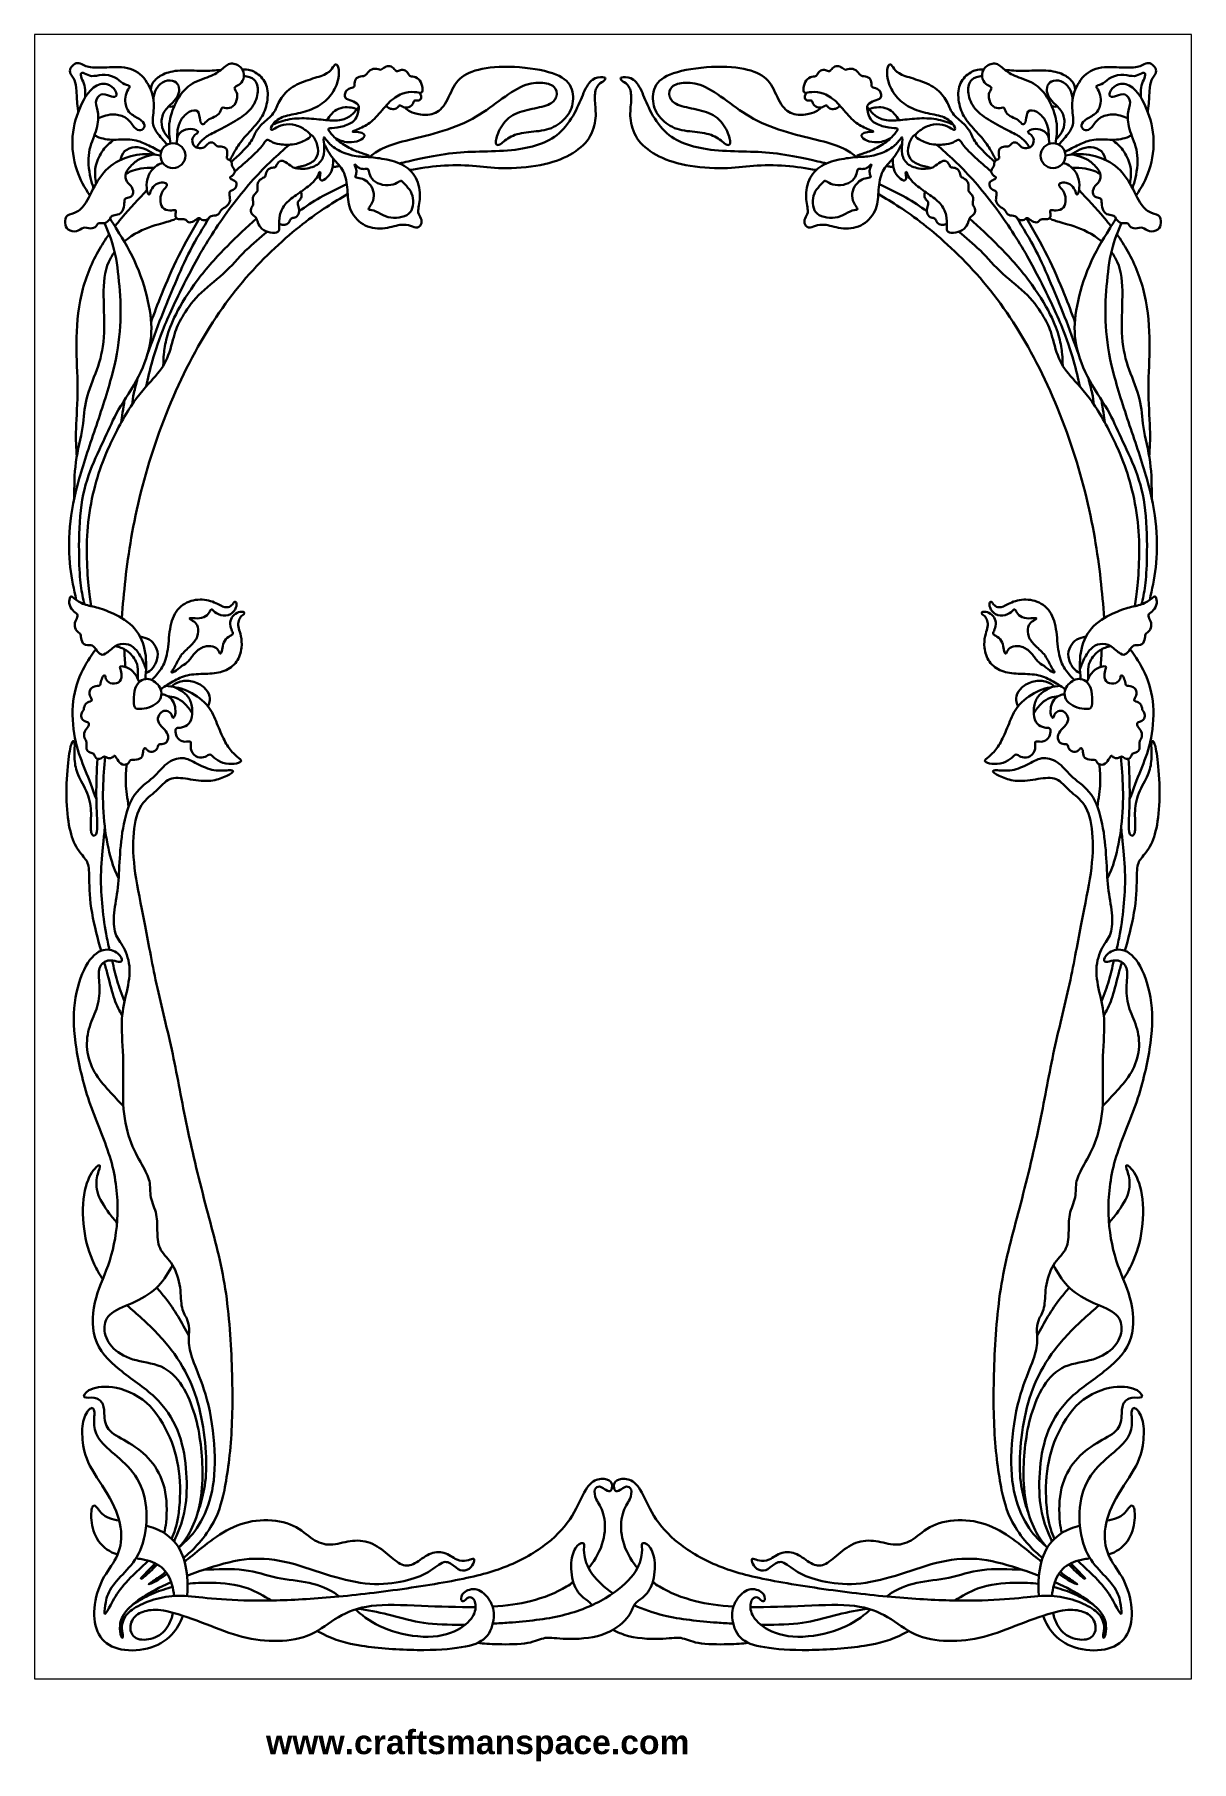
# Model space of a CAD drawing. Header units: millimetres. Extents: x -96 to 96, y -14 to 273.
import ezdxf

# ---------------------------------------------------------------- set-up
doc = ezdxf.new("R2010")
doc.units = ezdxf.units.MM
doc.header["$MEASUREMENT"] = 0
doc.layers.add('Layer 1', color=7, linetype='Continuous')

msp = doc.modelspace()

# ---------------------------------------------------------------- texts
at = {"insert": (-57.5, -8.5), "char_height": 4, "width": 126, "attachment_point": 1}
msp.add_mtext('{\\fArial|b1|i0|c0|p34;www.craftsmanspace.com}', dxfattribs=at)

# ---------------------------------------------------------------- linework, layer by layer
at = {"layer": 'Layer 1', "lineweight": 20}
msp.add_lwpolyline([(-95.8568, 0), (95.8568, 0), (95.8568, 272.6268), (-95.8568, 272.6268), (-95.8568, 0)], close=True, dxfattribs=at)
at = {"layer": 'Layer 1', "lineweight": 30}
for points, knots in [([(-73.8876, 254.3684), (-74.4828, 255.0478), (-75.078, 255.7272), (-75.5211, 256.327), (-75.5211, 256.327), (-75.9642, 256.9269), (-76.2554, 257.4474), (-76.273, 258.2455), (-76.273, 258.2455), (-76.2907, 259.0436), (-76.0348, 260.1197), (-76.1053, 261.2706), (-76.1053, 261.2706), (-76.1759, 262.4215), (-76.5729, 263.6475), (-77.2299, 264.6837), (-77.2299, 264.6837), (-77.8869, 265.72), (-78.8042, 266.5668), (-79.9948, 266.946), (-79.9948, 266.946), (-81.1854, 267.3252), (-82.6495, 267.237), (-83.893, 267.1841), (-83.893, 267.1841), (-85.1365, 267.1312), (-86.1597, 267.1135), (-86.8652, 267.259), (-86.8652, 267.259), (-87.5707, 267.4045), (-87.9589, 267.7133), (-88.2896, 267.8411), (-88.2896, 267.8411), (-88.6203, 267.969), (-88.8937, 267.9161), (-89.1715, 267.7574), (-89.1715, 267.7574), (-89.4493, 267.5986), (-89.7316, 267.334), (-89.8771, 267.043), (-89.8771, 267.043), (-90.0226, 266.7519), (-90.0314, 266.4344), (-89.8903, 266.1258), (-89.8903, 266.1258), (-89.7492, 265.8171), (-89.4581, 265.5171), (-89.2641, 265.0674), (-89.2641, 265.0674), (-89.0701, 264.6176), (-88.973, 264.0178), (-88.9157, 263.2153), (-88.9157, 263.2153), (-88.8584, 262.4127), (-88.8407, 261.4073), (-88.7041, 260.4416), (-88.7041, 260.4416), (-88.6744, 260.2317), (-88.639, 260.0236), (-88.5964, 259.8181)], [0, 0, 0, 0, 0.0625, 0.0625, 0.0625, 0.0625, 0.125, 0.125, 0.125, 0.125, 0.1875, 0.1875, 0.1875, 0.1875, 0.25, 0.25, 0.25, 0.25, 0.3125, 0.3125, 0.3125, 0.3125, 0.375, 0.375, 0.375, 0.375, 0.4375, 0.4375, 0.4375, 0.4375, 0.5, 0.5, 0.5, 0.5, 0.5625, 0.5625, 0.5625, 0.5625, 0.625, 0.625, 0.625, 0.625, 0.6875, 0.6875, 0.6875, 0.6875, 0.75, 0.75, 0.75, 0.75, 0.8125, 0.8125, 0.8125, 0.8125, 0.875, 0.875, 0.875, 0.875, 1, 1, 1, 1]), ([(-85.3005, 258.7338), (-84.9116, 258.8925), (-84.5226, 259.0513), (-84.0636, 259.188), (-84.0636, 259.188), (-83.6046, 259.3246), (-83.0753, 259.4393), (-82.4271, 259.3687), (-82.4271, 259.3687), (-81.7789, 259.2982), (-81.0116, 259.0423), (-80.4736, 258.6102), (-80.4736, 258.6102), (-79.9357, 258.1781), (-79.6269, 257.5695), (-79.2918, 257.1991), (-79.2918, 257.1991), (-78.9567, 256.8287), (-78.5951, 256.6964), (-78.282, 256.7581), (-78.282, 256.7581), (-77.9689, 256.8198), (-77.7043, 257.0757), (-77.6513, 257.3844), (-77.6513, 257.3844), (-77.5984, 257.693), (-77.7572, 258.0546), (-78.1761, 258.3898), (-78.1761, 258.3898), (-78.595, 258.7249), (-79.2742, 259.0336), (-79.7108, 259.3511), (-79.7108, 259.3511), (-80.1473, 259.6686), (-80.3413, 259.9949), (-80.5353, 260.3212), (-80.5353, 260.3212), (-80.6323, 260.5946), (-80.7294, 260.8681), (-80.7867, 261.2517), (-80.7867, 261.2517), (-80.844, 261.6353), (-80.8617, 262.1293), (-80.7426, 262.5835), (-80.7426, 262.5835), (-80.6236, 263.0376), (-80.3677, 263.4522), (-80.2178, 263.708), (-80.2178, 263.708), (-80.0679, 263.9637), (-80.0238, 264.0607), (-80.2134, 264.1489), (-80.2134, 264.1489), (-80.403, 264.2371), (-80.8264, 264.3165), (-81.2409, 264.5811), (-81.2409, 264.5811), (-81.6554, 264.8456), (-82.0611, 265.2955), (-82.6476, 265.5733), (-82.6476, 265.5733), (-83.2341, 265.851), (-84.0014, 265.9569), (-84.6761, 265.9216), (-84.6761, 265.9216), (-85.3508, 265.8864), (-85.9329, 265.7099), (-86.4092, 265.7496), (-86.4092, 265.7496), (-86.8854, 265.7893), (-87.2558, 266.0452), (-87.5689, 266.1775), (-87.5689, 266.1775), (-87.8819, 266.3097), (-88.1378, 266.3185), (-88.1951, 266.1156), (-88.1951, 266.1156), (-88.2524, 265.9128), (-88.1113, 265.4983), (-87.9481, 265.1058), (-87.9481, 265.1058), (-87.785, 264.7134), (-87.5998, 264.3429), (-87.5158, 263.8612), (-87.5158, 263.8612), (-87.4318, 263.3796), (-87.449, 262.7865), (-87.4662, 262.1936)], [0, 0, 0, 0, 0.04347826, 0.04347826, 0.04347826, 0.04347826, 0.08695652, 0.08695652, 0.08695652, 0.08695652, 0.13043478, 0.13043478, 0.13043478, 0.13043478, 0.17391304, 0.17391304, 0.17391304, 0.17391304, 0.2173913, 0.2173913, 0.2173913, 0.2173913, 0.26086957, 0.26086957, 0.26086957, 0.26086957, 0.30434783, 0.30434783, 0.30434783, 0.30434783, 0.34782609, 0.34782609, 0.34782609, 0.34782609, 0.39130435, 0.39130435, 0.39130435, 0.39130435, 0.43478261, 0.43478261, 0.43478261, 0.43478261, 0.47826087, 0.47826087, 0.47826087, 0.47826087, 0.52173913, 0.52173913, 0.52173913, 0.52173913, 0.56521739, 0.56521739, 0.56521739, 0.56521739, 0.60869565, 0.60869565, 0.60869565, 0.60869565, 0.65217391, 0.65217391, 0.65217391, 0.65217391, 0.69565217, 0.69565217, 0.69565217, 0.69565217, 0.73913043, 0.73913043, 0.73913043, 0.73913043, 0.7826087, 0.7826087, 0.7826087, 0.7826087, 0.82608696, 0.82608696, 0.82608696, 0.82608696, 0.86956522, 0.86956522, 0.86956522, 0.86956522, 0.91304348, 0.91304348, 0.91304348, 0.91304348, 1, 1, 1, 1]), ([(-64.96, 266.7647), (-65.9182, 266.6718), (-66.8765, 266.5787), (-68.0391, 266.5939), (-68.0391, 266.5939), (-69.2017, 266.6092), (-70.5687, 266.7328), (-71.724, 266.6689), (-71.724, 266.6689), (-72.8794, 266.6049), (-73.8231, 266.3534), (-74.5286, 266.025), (-74.5286, 266.025), (-75.2342, 265.6965), (-75.7017, 265.2907), (-75.9927, 264.9512), (-75.9927, 264.9512), (-76.2837, 264.6117), (-76.3984, 264.3382), (-76.4704, 264.0982), (-76.4704, 264.0982), (-76.5424, 263.8582), (-76.5718, 263.6514), (-76.6012, 263.4448)], [0, 0, 0, 0, 0.14285714, 0.14285714, 0.14285714, 0.14285714, 0.28571429, 0.28571429, 0.28571429, 0.28571429, 0.42857143, 0.42857143, 0.42857143, 0.42857143, 0.57142857, 0.57142857, 0.57142857, 0.57142857, 0.71428571, 0.71428571, 0.71428571, 0.71428571, 1, 1, 1, 1]), ([(-73.3263, 254.568), (-73.4911, 255.6041), (-73.6561, 256.6402), (-73.5269, 257.8064), (-73.5269, 257.8064), (-73.3976, 258.9727), (-72.9742, 260.2693), (-72.3878, 261.4202), (-72.3878, 261.4202), (-71.8013, 262.5711), (-71.0515, 263.5765), (-70.055, 264.2556), (-70.055, 264.2556), (-69.0584, 264.9347), (-67.8148, 265.2875), (-66.8976, 265.6579), (-66.8976, 265.6579), (-65.9804, 266.0283), (-65.3895, 266.4164), (-64.8604, 266.8441), (-64.8604, 266.8441), (-64.3312, 267.2718), (-63.8637, 267.7393), (-63.2861, 267.8054), (-63.2861, 267.8054), (-62.7084, 267.8716), (-62.0204, 267.5364), (-61.6236, 267.0999), (-61.6236, 267.0999), (-61.2267, 266.6634), (-61.1208, 266.1253), (-61.1825, 265.6359), (-61.1825, 265.6359), (-61.2443, 265.1464), (-61.4736, 264.7054), (-61.7646, 264.4453), (-61.7646, 264.4453), (-62.0557, 264.1851), (-62.4085, 264.1056), (-62.5805, 263.9778), (-62.5805, 263.9778), (-62.7525, 263.8499), (-62.7436, 263.6735), (-62.6246, 263.4442), (-62.6246, 263.4442), (-62.5055, 263.2149), (-62.2762, 262.9327), (-62.2542, 262.4785), (-62.2542, 262.4785), (-62.2321, 262.0243), (-62.4173, 261.3981), (-62.7259, 260.9969), (-62.7259, 260.9969), (-63.0346, 260.5956), (-63.4669, 260.4191), (-63.8505, 260.4147), (-63.8505, 260.4147), (-64.2341, 260.4103), (-64.5693, 260.578), (-64.7456, 260.4854), (-64.7456, 260.4854), (-64.922, 260.3927), (-64.9397, 260.0399), (-65.1425, 259.7268), (-65.1425, 259.7268), (-65.3453, 259.4137), (-65.7335, 259.1403), (-66.1127, 258.9551), (-66.1127, 258.9551), (-66.4919, 258.7699), (-66.8623, 258.6729), (-67.1621, 258.4304), (-67.1621, 258.4304), (-67.462, 258.1879), (-67.6914, 257.7997), (-67.9074, 257.7424), (-67.9074, 257.7424), (-68.1234, 257.6851), (-68.3263, 257.9585), (-68.4276, 258.4303), (-68.4276, 258.4303), (-68.529, 258.9022), (-68.5292, 259.5725), (-68.8246, 259.8635), (-68.8246, 259.8635), (-69.1201, 260.1546), (-69.711, 260.0664), (-70.2401, 259.7842), (-70.2401, 259.7842), (-70.7693, 259.502), (-71.2368, 259.0256), (-71.5587, 258.4789), (-71.5587, 258.4789), (-71.8806, 257.9321), (-72.057, 257.3146), (-72.1415, 256.8002), (-72.1415, 256.8002), (-72.2261, 256.2858), (-72.2187, 255.8743), (-72.2114, 255.4628)], [0, 0, 0, 0, 0.03846154, 0.03846154, 0.03846154, 0.03846154, 0.07692308, 0.07692308, 0.07692308, 0.07692308, 0.11538462, 0.11538462, 0.11538462, 0.11538462, 0.15384615, 0.15384615, 0.15384615, 0.15384615, 0.19230769, 0.19230769, 0.19230769, 0.19230769, 0.23076923, 0.23076923, 0.23076923, 0.23076923, 0.26923077, 0.26923077, 0.26923077, 0.26923077, 0.30769231, 0.30769231, 0.30769231, 0.30769231, 0.34615385, 0.34615385, 0.34615385, 0.34615385, 0.38461538, 0.38461538, 0.38461538, 0.38461538, 0.42307692, 0.42307692, 0.42307692, 0.42307692, 0.46153846, 0.46153846, 0.46153846, 0.46153846, 0.5, 0.5, 0.5, 0.5, 0.53846154, 0.53846154, 0.53846154, 0.53846154, 0.57692308, 0.57692308, 0.57692308, 0.57692308, 0.61538462, 0.61538462, 0.61538462, 0.61538462, 0.65384615, 0.65384615, 0.65384615, 0.65384615, 0.69230769, 0.69230769, 0.69230769, 0.69230769, 0.73076923, 0.73076923, 0.73076923, 0.73076923, 0.76923077, 0.76923077, 0.76923077, 0.76923077, 0.80769231, 0.80769231, 0.80769231, 0.80769231, 0.84615385, 0.84615385, 0.84615385, 0.84615385, 0.88461538, 0.88461538, 0.88461538, 0.88461538, 0.92307692, 0.92307692, 0.92307692, 0.92307692, 1, 1, 1, 1]), ([(-63.4624, 251.7769), (-63.253, 252.2083), (-63.0434, 252.6399), (-62.7138, 253.2216), (-62.7138, 253.2216), (-62.3842, 253.8033), (-61.9344, 254.5354), (-61.3016, 255.3071), (-61.3016, 255.3071), (-60.6688, 256.0788), (-59.853, 256.8902), (-59.2004, 257.653), (-59.2004, 257.653), (-58.5478, 258.4159), (-58.0582, 259.1304), (-57.7143, 260.0167), (-57.7143, 260.0167), (-57.3704, 260.903), (-57.1719, 261.9614), (-57.2248, 262.9138), (-57.2248, 262.9138), (-57.2777, 263.8663), (-57.5821, 264.7131), (-58.1112, 265.3635), (-58.1112, 265.3635), (-58.6403, 266.0139), (-59.3945, 266.4681), (-59.9836, 266.6799), (-59.9836, 266.6799), (-60.5728, 266.8918), (-60.9973, 266.8612), (-61.4216, 266.8307)], [0, 0, 0, 0, 0.11111111, 0.11111111, 0.11111111, 0.11111111, 0.22222222, 0.22222222, 0.22222222, 0.22222222, 0.33333333, 0.33333333, 0.33333333, 0.33333333, 0.44444444, 0.44444444, 0.44444444, 0.44444444, 0.55555556, 0.55555556, 0.55555556, 0.55555556, 0.66666667, 0.66666667, 0.66666667, 0.66666667, 0.77777778, 0.77777778, 0.77777778, 0.77777778, 1, 1, 1, 1]), ([(-63.2361, 251.493), (-62.0894, 252.584), (-60.9427, 253.6751), (-60.3165, 254.4454), (-60.3165, 254.4454), (-59.6902, 255.2158), (-59.5843, 255.6657), (-59.3418, 256.1683), (-59.3418, 256.1683), (-59.0993, 256.671), (-58.72, 257.2267), (-58.138, 257.7955), (-58.138, 257.7955), (-57.5559, 258.3644), (-56.7709, 258.9465), (-56.3035, 259.5726), (-56.3035, 259.5726), (-55.8361, 260.1988), (-55.6861, 260.8692), (-55.2849, 261.5967), (-55.2849, 261.5967), (-54.8836, 262.3243), (-54.2309, 263.1093), (-53.3887, 263.7134), (-53.3887, 263.7134), (-52.5464, 264.3175), (-51.5145, 264.7409), (-50.5135, 265.076), (-50.5135, 265.076), (-49.5125, 265.4111), (-48.5423, 265.6581), (-47.8677, 265.9667), (-47.8677, 265.9667), (-47.193, 266.2754), (-46.8137, 266.6459), (-46.5712, 266.9634), (-46.5712, 266.9634), (-46.3287, 267.2809), (-46.2228, 267.5455), (-46.0553, 267.6381), (-46.0553, 267.6381), (-45.8877, 267.7307), (-45.6584, 267.6513), (-45.5306, 267.2192), (-45.5306, 267.2192), (-45.4027, 266.787), (-45.3761, 266.002), (-45.5569, 265.1686), (-45.5569, 265.1686), (-45.7377, 264.3352), (-46.1259, 263.4532), (-46.6903, 262.686), (-46.6903, 262.686), (-47.2547, 261.9187), (-47.9956, 261.266), (-48.8775, 260.7589), (-48.8775, 260.7589), (-49.7594, 260.2518), (-50.7826, 259.8902), (-51.7835, 259.6521), (-51.7835, 259.6521), (-52.7845, 259.414), (-53.7635, 259.2992), (-54.5484, 259.017), (-54.5484, 259.017), (-55.3333, 258.7348), (-55.9243, 258.285), (-56.2726, 257.8661), (-56.2726, 257.8661), (-56.621, 257.4472), (-56.7269, 257.0591), (-56.6696, 256.9092), (-56.6696, 256.9092), (-56.6122, 256.7592), (-56.3917, 256.8475), (-56.0478, 257.037), (-56.0478, 257.037), (-55.7038, 257.2266), (-55.2363, 257.5178), (-54.6278, 257.6545), (-54.6278, 257.6545), (-54.0193, 257.7912), (-53.2695, 257.7735), (-52.5905, 257.5839), (-52.5905, 257.5839), (-51.9114, 257.3943), (-51.3028, 257.0327), (-50.8707, 256.7241), (-50.8707, 256.7241), (-50.4386, 256.4154), (-50.1827, 256.1595), (-50.1298, 255.9391), (-50.1298, 255.9391), (-50.0769, 255.7186), (-50.2269, 255.5333), (-50.6899, 255.26), (-50.6899, 255.26), (-51.1529, 254.9866), (-51.9291, 254.6249), (-52.7757, 254.4618), (-52.7757, 254.4618), (-53.6224, 254.2986), (-54.5396, 254.334), (-55.2054, 254.4353), (-55.2054, 254.4353), (-55.8713, 254.5367), (-56.2859, 254.7044), (-56.6122, 254.8851), (-56.6122, 254.8851), (-56.9385, 255.0659), (-57.1766, 255.26), (-57.3926, 255.1498), (-57.3926, 255.1498), (-57.6087, 255.0395), (-57.8028, 254.6249), (-58.2129, 254.109), (-58.2129, 254.109), (-58.623, 253.5931), (-59.2492, 252.9756), (-60.0308, 252.258), (-60.0308, 252.258), (-60.8125, 251.5404), (-61.7498, 250.7225), (-62.6869, 249.9046)], [0, 0, 0, 0, 0.03125, 0.03125, 0.03125, 0.03125, 0.0625, 0.0625, 0.0625, 0.0625, 0.09375, 0.09375, 0.09375, 0.09375, 0.125, 0.125, 0.125, 0.125, 0.15625, 0.15625, 0.15625, 0.15625, 0.1875, 0.1875, 0.1875, 0.1875, 0.21875, 0.21875, 0.21875, 0.21875, 0.25, 0.25, 0.25, 0.25, 0.28125, 0.28125, 0.28125, 0.28125, 0.3125, 0.3125, 0.3125, 0.3125, 0.34375, 0.34375, 0.34375, 0.34375, 0.375, 0.375, 0.375, 0.375, 0.40625, 0.40625, 0.40625, 0.40625, 0.4375, 0.4375, 0.4375, 0.4375, 0.46875, 0.46875, 0.46875, 0.46875, 0.5, 0.5, 0.5, 0.5, 0.53125, 0.53125, 0.53125, 0.53125, 0.5625, 0.5625, 0.5625, 0.5625, 0.59375, 0.59375, 0.59375, 0.59375, 0.625, 0.625, 0.625, 0.625, 0.65625, 0.65625, 0.65625, 0.65625, 0.6875, 0.6875, 0.6875, 0.6875, 0.71875, 0.71875, 0.71875, 0.71875, 0.75, 0.75, 0.75, 0.75, 0.78125, 0.78125, 0.78125, 0.78125, 0.8125, 0.8125, 0.8125, 0.8125, 0.84375, 0.84375, 0.84375, 0.84375, 0.875, 0.875, 0.875, 0.875, 0.90625, 0.90625, 0.90625, 0.90625, 0.9375, 0.9375, 0.9375, 0.9375, 1, 1, 1, 1]), ([(-42.1346, 260.2867), (-42.108, 260.5365), (-42.0813, 260.7863), (-42.2752, 261.0302), (-42.2752, 261.0302), (-42.4692, 261.2742), (-42.8837, 261.5124), (-43.3048, 261.6601), (-43.3048, 261.6601), (-43.7259, 261.8078), (-44.1538, 261.8652), (-44.3324, 262.1518), (-44.3324, 262.1518), (-44.511, 262.4384), (-44.4403, 262.9544), (-44.2044, 263.2741), (-44.2044, 263.2741), (-43.9685, 263.5938), (-43.5672, 263.7173), (-43.3005, 263.7966), (-43.3005, 263.7966), (-43.0337, 263.876), (-42.9013, 263.9114), (-42.855, 264.1208), (-42.855, 264.1208), (-42.8087, 264.3302), (-42.8485, 264.714), (-42.7405, 265.0116), (-42.7405, 265.0116), (-42.6324, 265.3092), (-42.3765, 265.521), (-42.0679, 265.6136), (-42.0679, 265.6136), (-41.7592, 265.7062), (-41.3976, 265.6796), (-41.1375, 265.8229), (-41.1375, 265.8229), (-40.8773, 265.9663), (-40.7185, 266.2794), (-40.4518, 266.5241), (-40.4518, 266.5241), (-40.185, 266.7688), (-39.8101, 266.9453), (-39.4508, 266.9453), (-39.4508, 266.9453), (-39.0914, 266.9453), (-38.7473, 266.7688), (-38.4806, 266.8019), (-38.4806, 266.8019), (-38.2138, 266.835), (-38.0241, 267.0776), (-37.7816, 267.2319), (-37.7816, 267.2319), (-37.5391, 267.3862), (-37.2436, 267.4524), (-36.9636, 267.3797), (-36.9636, 267.3797), (-36.6836, 267.3069), (-36.419, 267.0951), (-36.2426, 266.9078), (-36.2426, 266.9078), (-36.0662, 266.7204), (-35.978, 266.5571), (-35.8303, 266.5439), (-35.8303, 266.5439), (-35.6826, 266.5307), (-35.4752, 266.6674), (-35.2239, 266.7313), (-35.2239, 266.7313), (-34.9726, 266.7953), (-34.6771, 266.7865), (-34.4434, 266.6675), (-34.4434, 266.6675), (-34.2097, 266.5484), (-34.0377, 266.319), (-33.9231, 266.1294), (-33.9231, 266.1294), (-33.8084, 265.9398), (-33.751, 265.7899), (-33.5636, 265.726), (-33.5636, 265.726), (-33.3762, 265.662), (-33.0587, 265.6841), (-32.7258, 265.543), (-32.7258, 265.543), (-32.3929, 265.4019), (-32.0444, 265.0975), (-31.8372, 264.7051), (-31.8372, 264.7051), (-31.63, 264.3127), (-31.5638, 263.8319), (-31.5638, 263.5056), (-31.5638, 263.5056), (-31.5638, 263.1793), (-31.63, 263.0073), (-31.8372, 262.9764), (-31.8372, 262.9764), (-32.0444, 262.9455), (-32.3929, 263.0559), (-32.9374, 263.0933), (-32.9374, 263.0933), (-33.482, 263.1308), (-34.223, 263.0955), (-34.9792, 262.8045), (-34.9792, 262.8045), (-35.7355, 262.5134), (-36.5072, 261.9666), (-37.2282, 261.239), (-37.2282, 261.239), (-37.9492, 260.5114), (-38.6195, 259.603), (-39.2897, 258.9085), (-39.2897, 258.9085), (-39.96, 258.214), (-40.6304, 257.7332), (-41.3469, 257.3584), (-41.3469, 257.3584), (-42.0635, 256.9836), (-42.8264, 256.7146), (-43.0733, 256.5911), (-43.0733, 256.5911), (-43.3203, 256.4676), (-43.0513, 256.4897), (-42.7074, 256.4831), (-42.7074, 256.4831), (-42.3634, 256.4765), (-41.9444, 256.4411), (-41.638, 256.3309), (-41.638, 256.3309), (-41.3315, 256.2207), (-41.1374, 256.0355), (-41.1947, 255.7886), (-41.1947, 255.7886), (-41.2521, 255.5416), (-41.5608, 255.2329), (-42.0569, 255.0389), (-42.0569, 255.0389), (-42.553, 254.8449), (-43.2365, 254.7654), (-43.7767, 254.7764), (-43.7767, 254.7764), (-44.3169, 254.7875), (-44.7138, 254.8889), (-45.0615, 255.0125), (-45.0615, 255.0125), (-45.4093, 255.1362), (-45.7079, 255.2822), (-46.0065, 255.4281)], [0, 0, 0, 0, 0.02631579, 0.02631579, 0.02631579, 0.02631579, 0.05263158, 0.05263158, 0.05263158, 0.05263158, 0.07894737, 0.07894737, 0.07894737, 0.07894737, 0.10526316, 0.10526316, 0.10526316, 0.10526316, 0.13157895, 0.13157895, 0.13157895, 0.13157895, 0.15789474, 0.15789474, 0.15789474, 0.15789474, 0.18421053, 0.18421053, 0.18421053, 0.18421053, 0.21052632, 0.21052632, 0.21052632, 0.21052632, 0.23684211, 0.23684211, 0.23684211, 0.23684211, 0.26315789, 0.26315789, 0.26315789, 0.26315789, 0.28947368, 0.28947368, 0.28947368, 0.28947368, 0.31578947, 0.31578947, 0.31578947, 0.31578947, 0.34210526, 0.34210526, 0.34210526, 0.34210526, 0.36842105, 0.36842105, 0.36842105, 0.36842105, 0.39473684, 0.39473684, 0.39473684, 0.39473684, 0.42105263, 0.42105263, 0.42105263, 0.42105263, 0.44736842, 0.44736842, 0.44736842, 0.44736842, 0.47368421, 0.47368421, 0.47368421, 0.47368421, 0.5, 0.5, 0.5, 0.5, 0.52631579, 0.52631579, 0.52631579, 0.52631579, 0.55263158, 0.55263158, 0.55263158, 0.55263158, 0.57894737, 0.57894737, 0.57894737, 0.57894737, 0.60526316, 0.60526316, 0.60526316, 0.60526316, 0.63157895, 0.63157895, 0.63157895, 0.63157895, 0.65789474, 0.65789474, 0.65789474, 0.65789474, 0.68421053, 0.68421053, 0.68421053, 0.68421053, 0.71052632, 0.71052632, 0.71052632, 0.71052632, 0.73684211, 0.73684211, 0.73684211, 0.73684211, 0.76315789, 0.76315789, 0.76315789, 0.76315789, 0.78947368, 0.78947368, 0.78947368, 0.78947368, 0.81578947, 0.81578947, 0.81578947, 0.81578947, 0.84210526, 0.84210526, 0.84210526, 0.84210526, 0.86842105, 0.86842105, 0.86842105, 0.86842105, 0.89473684, 0.89473684, 0.89473684, 0.89473684, 0.92105263, 0.92105263, 0.92105263, 0.92105263, 0.94736842, 0.94736842, 0.94736842, 0.94736842, 1, 1, 1, 1]), ([(-40.3354, 252.298), (-39.8494, 252.7147), (-39.3633, 253.1316), (-38.5096, 253.567), (-38.5096, 253.567), (-37.6558, 254.0025), (-36.4343, 254.4568), (-34.913, 254.8713), (-34.913, 254.8713), (-33.3916, 255.2858), (-31.5703, 255.6606), (-29.6367, 256.2051), (-29.6367, 256.2051), (-27.703, 256.7497), (-25.6569, 257.4642), (-23.9283, 258.3328), (-23.9283, 258.3328), (-22.1997, 259.2015), (-20.7886, 260.2247), (-19.3908, 261.2477), (-19.3908, 261.2477), (-17.9929, 262.2707), (-16.6081, 263.2939), (-15.3514, 263.8935), (-15.3514, 263.8935), (-14.0946, 264.4932), (-12.9657, 264.6697), (-12.0044, 264.6432), (-12.0044, 264.6432), (-11.0431, 264.6167), (-10.2493, 264.3874), (-9.7952, 263.9641), (-9.7952, 263.9641), (-9.341, 263.5408), (-9.2262, 262.9233), (-9.3805, 262.3722), (-9.3805, 262.3722), (-9.5349, 261.821), (-9.9583, 261.3358), (-10.752, 260.9919), (-10.752, 260.9919), (-11.5457, 260.648), (-12.71, 260.4451), (-13.8388, 260.1982), (-13.8388, 260.1982), (-14.9677, 259.9513), (-16.0614, 259.6601), (-16.9433, 259.0384), (-16.9433, 259.0384), (-17.8252, 258.4166), (-18.4956, 257.4641), (-18.9056, 256.6131), (-18.9056, 256.6131), (-19.3157, 255.762), (-19.4657, 255.0123), (-19.404, 254.6199), (-19.404, 254.6199), (-19.3422, 254.2274), (-19.0688, 254.1921), (-18.6499, 254.4655), (-18.6499, 254.4655), (-18.231, 254.7389), (-17.6665, 255.321), (-16.8772, 255.7134), (-16.8772, 255.7134), (-16.0879, 256.1059), (-15.0735, 256.3088), (-13.9711, 256.441), (-13.9711, 256.441), (-12.8687, 256.5733), (-11.6781, 256.6351), (-10.611, 256.9834), (-10.611, 256.9834), (-9.5438, 257.3318), (-8.6001, 257.9669), (-7.9034, 258.7606), (-7.9034, 258.7606), (-7.2066, 259.5544), (-6.7568, 260.5069), (-6.6289, 261.552), (-6.6289, 261.552), (-6.501, 262.5971), (-6.6951, 263.7348), (-7.4271, 264.6211), (-7.4271, 264.6211), (-8.1591, 265.5075), (-9.4291, 266.1425), (-11.3517, 266.5922), (-11.3517, 266.5922), (-13.2744, 267.042), (-15.8497, 267.3067), (-18.0413, 267.2847), (-18.0413, 267.2847), (-20.233, 267.2626), (-22.041, 266.9538), (-23.3683, 266.4644), (-23.3683, 266.4644), (-24.6956, 265.975), (-25.5424, 265.3046), (-26.1861, 264.3125), (-26.1861, 264.3125), (-26.8299, 263.3203), (-27.271, 262.0062), (-27.8662, 261.0846), (-27.8662, 261.0846), (-28.4615, 260.163), (-29.2112, 259.6337), (-30.0358, 259.4221), (-30.0358, 259.4221), (-30.8604, 259.2104), (-31.76, 259.3163), (-32.4302, 259.4662), (-32.4302, 259.4662), (-33.1005, 259.6161), (-33.5416, 259.8101), (-33.8496, 259.9991), (-33.8496, 259.9991), (-34.1576, 260.1881), (-34.3329, 260.3721), (-34.508, 260.5561)], [0, 0, 0, 0, 0.03225806, 0.03225806, 0.03225806, 0.03225806, 0.06451613, 0.06451613, 0.06451613, 0.06451613, 0.09677419, 0.09677419, 0.09677419, 0.09677419, 0.12903226, 0.12903226, 0.12903226, 0.12903226, 0.16129032, 0.16129032, 0.16129032, 0.16129032, 0.19354839, 0.19354839, 0.19354839, 0.19354839, 0.22580645, 0.22580645, 0.22580645, 0.22580645, 0.25806452, 0.25806452, 0.25806452, 0.25806452, 0.29032258, 0.29032258, 0.29032258, 0.29032258, 0.32258065, 0.32258065, 0.32258065, 0.32258065, 0.35483871, 0.35483871, 0.35483871, 0.35483871, 0.38709677, 0.38709677, 0.38709677, 0.38709677, 0.41935484, 0.41935484, 0.41935484, 0.41935484, 0.4516129, 0.4516129, 0.4516129, 0.4516129, 0.48387097, 0.48387097, 0.48387097, 0.48387097, 0.51612903, 0.51612903, 0.51612903, 0.51612903, 0.5483871, 0.5483871, 0.5483871, 0.5483871, 0.58064516, 0.58064516, 0.58064516, 0.58064516, 0.61290323, 0.61290323, 0.61290323, 0.61290323, 0.64516129, 0.64516129, 0.64516129, 0.64516129, 0.67741935, 0.67741935, 0.67741935, 0.67741935, 0.70967742, 0.70967742, 0.70967742, 0.70967742, 0.74193548, 0.74193548, 0.74193548, 0.74193548, 0.77419355, 0.77419355, 0.77419355, 0.77419355, 0.80645161, 0.80645161, 0.80645161, 0.80645161, 0.83870968, 0.83870968, 0.83870968, 0.83870968, 0.87096774, 0.87096774, 0.87096774, 0.87096774, 0.90322581, 0.90322581, 0.90322581, 0.90322581, 0.93548387, 0.93548387, 0.93548387, 0.93548387, 1, 1, 1, 1]), ([(40.3355, 252.298), (39.8495, 252.7147), (39.3634, 253.1316), (38.5097, 253.567), (38.5097, 253.567), (37.6559, 254.0025), (36.4344, 254.4568), (34.9131, 254.8713), (34.9131, 254.8713), (33.3917, 255.2858), (31.5704, 255.6606), (29.6368, 256.2051), (29.6368, 256.2051), (27.7031, 256.7497), (25.657, 257.4642), (23.9284, 258.3328), (23.9284, 258.3328), (22.1998, 259.2015), (20.7887, 260.2247), (19.3909, 261.2477), (19.3909, 261.2477), (17.993, 262.2707), (16.6082, 263.2939), (15.3515, 263.8935), (15.3515, 263.8935), (14.0947, 264.4932), (12.9658, 264.6697), (12.0045, 264.6432), (12.0045, 264.6432), (11.0432, 264.6167), (10.2494, 264.3874), (9.7953, 263.9641), (9.7953, 263.9641), (9.3411, 263.5408), (9.2263, 262.9233), (9.3806, 262.3722), (9.3806, 262.3722), (9.535, 261.821), (9.9584, 261.3358), (10.7521, 260.9919), (10.7521, 260.9919), (11.5458, 260.648), (12.7101, 260.4451), (13.8389, 260.1982), (13.8389, 260.1982), (14.9678, 259.9513), (16.0615, 259.6601), (16.9434, 259.0384), (16.9434, 259.0384), (17.8253, 258.4166), (18.4957, 257.4641), (18.9057, 256.6131), (18.9057, 256.6131), (19.3158, 255.762), (19.4658, 255.0123), (19.4041, 254.6199), (19.4041, 254.6199), (19.3423, 254.2274), (19.0689, 254.1921), (18.65, 254.4655), (18.65, 254.4655), (18.2311, 254.7389), (17.6666, 255.321), (16.8773, 255.7134), (16.8773, 255.7134), (16.088, 256.1059), (15.0736, 256.3088), (13.9712, 256.441), (13.9712, 256.441), (12.8688, 256.5733), (11.6782, 256.6351), (10.6111, 256.9834), (10.6111, 256.9834), (9.5439, 257.3318), (8.6002, 257.9669), (7.9035, 258.7606), (7.9035, 258.7606), (7.2067, 259.5544), (6.7569, 260.5069), (6.629, 261.552), (6.629, 261.552), (6.5011, 262.5971), (6.6952, 263.7348), (7.4272, 264.6211), (7.4272, 264.6211), (8.1592, 265.5075), (9.4292, 266.1425), (11.3518, 266.5922), (11.3518, 266.5922), (13.2745, 267.042), (15.8498, 267.3067), (18.0414, 267.2847), (18.0414, 267.2847), (20.2331, 267.2626), (22.0411, 266.9538), (23.3684, 266.4644), (23.3684, 266.4644), (24.6957, 265.975), (25.5425, 265.3046), (26.1862, 264.3125), (26.1862, 264.3125), (26.83, 263.3203), (27.2711, 262.0062), (27.8663, 261.0846), (27.8663, 261.0846), (28.4616, 260.163), (29.2113, 259.6337), (30.0359, 259.4221), (30.0359, 259.4221), (30.8605, 259.2104), (31.7601, 259.3163), (32.4303, 259.4662), (32.4303, 259.4662), (33.1006, 259.6161), (33.5417, 259.8101), (33.8497, 259.9991), (33.8497, 259.9991), (34.1577, 260.1881), (34.333, 260.3721), (34.5081, 260.5561)], [0, 0, 0, 0, 0.03225806, 0.03225806, 0.03225806, 0.03225806, 0.06451613, 0.06451613, 0.06451613, 0.06451613, 0.09677419, 0.09677419, 0.09677419, 0.09677419, 0.12903226, 0.12903226, 0.12903226, 0.12903226, 0.16129032, 0.16129032, 0.16129032, 0.16129032, 0.19354839, 0.19354839, 0.19354839, 0.19354839, 0.22580645, 0.22580645, 0.22580645, 0.22580645, 0.25806452, 0.25806452, 0.25806452, 0.25806452, 0.29032258, 0.29032258, 0.29032258, 0.29032258, 0.32258065, 0.32258065, 0.32258065, 0.32258065, 0.35483871, 0.35483871, 0.35483871, 0.35483871, 0.38709677, 0.38709677, 0.38709677, 0.38709677, 0.41935484, 0.41935484, 0.41935484, 0.41935484, 0.4516129, 0.4516129, 0.4516129, 0.4516129, 0.48387097, 0.48387097, 0.48387097, 0.48387097, 0.51612903, 0.51612903, 0.51612903, 0.51612903, 0.5483871, 0.5483871, 0.5483871, 0.5483871, 0.58064516, 0.58064516, 0.58064516, 0.58064516, 0.61290323, 0.61290323, 0.61290323, 0.61290323, 0.64516129, 0.64516129, 0.64516129, 0.64516129, 0.67741935, 0.67741935, 0.67741935, 0.67741935, 0.70967742, 0.70967742, 0.70967742, 0.70967742, 0.74193548, 0.74193548, 0.74193548, 0.74193548, 0.77419355, 0.77419355, 0.77419355, 0.77419355, 0.80645161, 0.80645161, 0.80645161, 0.80645161, 0.83870968, 0.83870968, 0.83870968, 0.83870968, 0.87096774, 0.87096774, 0.87096774, 0.87096774, 0.90322581, 0.90322581, 0.90322581, 0.90322581, 0.93548387, 0.93548387, 0.93548387, 0.93548387, 1, 1, 1, 1]), ([(42.1347, 260.2867), (42.1081, 260.5365), (42.0814, 260.7863), (42.2753, 261.0302), (42.2753, 261.0302), (42.4693, 261.2742), (42.8838, 261.5124), (43.3049, 261.6601), (43.3049, 261.6601), (43.726, 261.8078), (44.1539, 261.8652), (44.3325, 262.1518), (44.3325, 262.1518), (44.5111, 262.4384), (44.4404, 262.9544), (44.2045, 263.2741), (44.2045, 263.2741), (43.9686, 263.5938), (43.5673, 263.7173), (43.3006, 263.7966), (43.3006, 263.7966), (43.0338, 263.876), (42.9014, 263.9114), (42.8551, 264.1208), (42.8551, 264.1208), (42.8088, 264.3302), (42.8486, 264.714), (42.7406, 265.0116), (42.7406, 265.0116), (42.6325, 265.3092), (42.3766, 265.521), (42.068, 265.6136), (42.068, 265.6136), (41.7593, 265.7062), (41.3977, 265.6796), (41.1376, 265.8229), (41.1376, 265.8229), (40.8774, 265.9663), (40.7186, 266.2794), (40.4519, 266.5241), (40.4519, 266.5241), (40.1851, 266.7688), (39.8102, 266.9453), (39.4509, 266.9453), (39.4509, 266.9453), (39.0915, 266.9453), (38.7474, 266.7688), (38.4807, 266.8019), (38.4807, 266.8019), (38.2139, 266.835), (38.0242, 267.0776), (37.7817, 267.2319), (37.7817, 267.2319), (37.5392, 267.3862), (37.2437, 267.4524), (36.9637, 267.3797), (36.9637, 267.3797), (36.6837, 267.3069), (36.4191, 267.0951), (36.2427, 266.9078), (36.2427, 266.9078), (36.0663, 266.7204), (35.9781, 266.5571), (35.8304, 266.5439), (35.8304, 266.5439), (35.6827, 266.5307), (35.4753, 266.6674), (35.224, 266.7313), (35.224, 266.7313), (34.9727, 266.7953), (34.6772, 266.7865), (34.4435, 266.6675), (34.4435, 266.6675), (34.2098, 266.5484), (34.0378, 266.319), (33.9232, 266.1294), (33.9232, 266.1294), (33.8085, 265.9398), (33.7511, 265.7899), (33.5637, 265.726), (33.5637, 265.726), (33.3763, 265.662), (33.0588, 265.6841), (32.7259, 265.543), (32.7259, 265.543), (32.393, 265.4019), (32.0445, 265.0975), (31.8373, 264.7051), (31.8373, 264.7051), (31.6301, 264.3127), (31.5639, 263.8319), (31.5639, 263.5056), (31.5639, 263.5056), (31.5639, 263.1793), (31.6301, 263.0073), (31.8373, 262.9764), (31.8373, 262.9764), (32.0445, 262.9455), (32.393, 263.0559), (32.9375, 263.0933), (32.9375, 263.0933), (33.4821, 263.1308), (34.2231, 263.0955), (34.9793, 262.8045), (34.9793, 262.8045), (35.7356, 262.5134), (36.5073, 261.9666), (37.2283, 261.239), (37.2283, 261.239), (37.9493, 260.5114), (38.6196, 259.603), (39.2898, 258.9085), (39.2898, 258.9085), (39.9601, 258.214), (40.6305, 257.7332), (41.347, 257.3584), (41.347, 257.3584), (42.0636, 256.9836), (42.8265, 256.7146), (43.0734, 256.5911), (43.0734, 256.5911), (43.3204, 256.4676), (43.0514, 256.4897), (42.7075, 256.4831), (42.7075, 256.4831), (42.3635, 256.4765), (41.9445, 256.4411), (41.6381, 256.3309), (41.6381, 256.3309), (41.3316, 256.2207), (41.1375, 256.0355), (41.1948, 255.7886), (41.1948, 255.7886), (41.2522, 255.5416), (41.5609, 255.2329), (42.057, 255.0389), (42.057, 255.0389), (42.5531, 254.8449), (43.2366, 254.7654), (43.7768, 254.7764), (43.7768, 254.7764), (44.317, 254.7875), (44.7139, 254.8889), (45.0616, 255.0125), (45.0616, 255.0125), (45.4094, 255.1362), (45.708, 255.2822), (46.0066, 255.4281)], [0, 0, 0, 0, 0.02631579, 0.02631579, 0.02631579, 0.02631579, 0.05263158, 0.05263158, 0.05263158, 0.05263158, 0.07894737, 0.07894737, 0.07894737, 0.07894737, 0.10526316, 0.10526316, 0.10526316, 0.10526316, 0.13157895, 0.13157895, 0.13157895, 0.13157895, 0.15789474, 0.15789474, 0.15789474, 0.15789474, 0.18421053, 0.18421053, 0.18421053, 0.18421053, 0.21052632, 0.21052632, 0.21052632, 0.21052632, 0.23684211, 0.23684211, 0.23684211, 0.23684211, 0.26315789, 0.26315789, 0.26315789, 0.26315789, 0.28947368, 0.28947368, 0.28947368, 0.28947368, 0.31578947, 0.31578947, 0.31578947, 0.31578947, 0.34210526, 0.34210526, 0.34210526, 0.34210526, 0.36842105, 0.36842105, 0.36842105, 0.36842105, 0.39473684, 0.39473684, 0.39473684, 0.39473684, 0.42105263, 0.42105263, 0.42105263, 0.42105263, 0.44736842, 0.44736842, 0.44736842, 0.44736842, 0.47368421, 0.47368421, 0.47368421, 0.47368421, 0.5, 0.5, 0.5, 0.5, 0.52631579, 0.52631579, 0.52631579, 0.52631579, 0.55263158, 0.55263158, 0.55263158, 0.55263158, 0.57894737, 0.57894737, 0.57894737, 0.57894737, 0.60526316, 0.60526316, 0.60526316, 0.60526316, 0.63157895, 0.63157895, 0.63157895, 0.63157895, 0.65789474, 0.65789474, 0.65789474, 0.65789474, 0.68421053, 0.68421053, 0.68421053, 0.68421053, 0.71052632, 0.71052632, 0.71052632, 0.71052632, 0.73684211, 0.73684211, 0.73684211, 0.73684211, 0.76315789, 0.76315789, 0.76315789, 0.76315789, 0.78947368, 0.78947368, 0.78947368, 0.78947368, 0.81578947, 0.81578947, 0.81578947, 0.81578947, 0.84210526, 0.84210526, 0.84210526, 0.84210526, 0.86842105, 0.86842105, 0.86842105, 0.86842105, 0.89473684, 0.89473684, 0.89473684, 0.89473684, 0.92105263, 0.92105263, 0.92105263, 0.92105263, 0.94736842, 0.94736842, 0.94736842, 0.94736842, 1, 1, 1, 1]), ([(63.2362, 251.493), (62.0895, 252.584), (60.9428, 253.6751), (60.3166, 254.4454), (60.3166, 254.4454), (59.6903, 255.2158), (59.5844, 255.6657), (59.3419, 256.1683), (59.3419, 256.1683), (59.0994, 256.671), (58.7201, 257.2267), (58.1381, 257.7955), (58.1381, 257.7955), (57.556, 258.3644), (56.771, 258.9465), (56.3036, 259.5726), (56.3036, 259.5726), (55.8362, 260.1988), (55.6862, 260.8692), (55.285, 261.5967), (55.285, 261.5967), (54.8837, 262.3243), (54.231, 263.1093), (53.3888, 263.7134), (53.3888, 263.7134), (52.5465, 264.3175), (51.5146, 264.7409), (50.5136, 265.076), (50.5136, 265.076), (49.5126, 265.4111), (48.5424, 265.6581), (47.8678, 265.9667), (47.8678, 265.9667), (47.1931, 266.2754), (46.8138, 266.6459), (46.5713, 266.9634), (46.5713, 266.9634), (46.3288, 267.2809), (46.2229, 267.5455), (46.0554, 267.6381), (46.0554, 267.6381), (45.8878, 267.7307), (45.6585, 267.6513), (45.5307, 267.2192), (45.5307, 267.2192), (45.4028, 266.787), (45.3762, 266.002), (45.557, 265.1686), (45.557, 265.1686), (45.7378, 264.3352), (46.126, 263.4532), (46.6904, 262.686), (46.6904, 262.686), (47.2548, 261.9187), (47.9957, 261.266), (48.8776, 260.7589), (48.8776, 260.7589), (49.7595, 260.2518), (50.7827, 259.8902), (51.7836, 259.6521), (51.7836, 259.6521), (52.7846, 259.414), (53.7636, 259.2992), (54.5485, 259.017), (54.5485, 259.017), (55.3334, 258.7348), (55.9244, 258.285), (56.2727, 257.8661), (56.2727, 257.8661), (56.6211, 257.4472), (56.727, 257.0591), (56.6697, 256.9092), (56.6697, 256.9092), (56.6123, 256.7592), (56.3918, 256.8475), (56.0479, 257.037), (56.0479, 257.037), (55.7039, 257.2266), (55.2364, 257.5178), (54.6279, 257.6545), (54.6279, 257.6545), (54.0194, 257.7912), (53.2696, 257.7735), (52.5906, 257.5839), (52.5906, 257.5839), (51.9115, 257.3943), (51.3029, 257.0327), (50.8708, 256.7241), (50.8708, 256.7241), (50.4387, 256.4154), (50.1828, 256.1595), (50.1299, 255.9391), (50.1299, 255.9391), (50.077, 255.7186), (50.227, 255.5333), (50.69, 255.26), (50.69, 255.26), (51.153, 254.9866), (51.9292, 254.6249), (52.7758, 254.4618), (52.7758, 254.4618), (53.6225, 254.2986), (54.5397, 254.334), (55.2055, 254.4353), (55.2055, 254.4353), (55.8714, 254.5367), (56.286, 254.7044), (56.6123, 254.8851), (56.6123, 254.8851), (56.9386, 255.0659), (57.1767, 255.26), (57.3927, 255.1498), (57.3927, 255.1498), (57.6088, 255.0395), (57.8029, 254.6249), (58.213, 254.109), (58.213, 254.109), (58.6231, 253.5931), (59.2493, 252.9756), (60.0309, 252.258), (60.0309, 252.258), (60.8126, 251.5404), (61.7499, 250.7225), (62.687, 249.9046)], [0, 0, 0, 0, 0.03125, 0.03125, 0.03125, 0.03125, 0.0625, 0.0625, 0.0625, 0.0625, 0.09375, 0.09375, 0.09375, 0.09375, 0.125, 0.125, 0.125, 0.125, 0.15625, 0.15625, 0.15625, 0.15625, 0.1875, 0.1875, 0.1875, 0.1875, 0.21875, 0.21875, 0.21875, 0.21875, 0.25, 0.25, 0.25, 0.25, 0.28125, 0.28125, 0.28125, 0.28125, 0.3125, 0.3125, 0.3125, 0.3125, 0.34375, 0.34375, 0.34375, 0.34375, 0.375, 0.375, 0.375, 0.375, 0.40625, 0.40625, 0.40625, 0.40625, 0.4375, 0.4375, 0.4375, 0.4375, 0.46875, 0.46875, 0.46875, 0.46875, 0.5, 0.5, 0.5, 0.5, 0.53125, 0.53125, 0.53125, 0.53125, 0.5625, 0.5625, 0.5625, 0.5625, 0.59375, 0.59375, 0.59375, 0.59375, 0.625, 0.625, 0.625, 0.625, 0.65625, 0.65625, 0.65625, 0.65625, 0.6875, 0.6875, 0.6875, 0.6875, 0.71875, 0.71875, 0.71875, 0.71875, 0.75, 0.75, 0.75, 0.75, 0.78125, 0.78125, 0.78125, 0.78125, 0.8125, 0.8125, 0.8125, 0.8125, 0.84375, 0.84375, 0.84375, 0.84375, 0.875, 0.875, 0.875, 0.875, 0.90625, 0.90625, 0.90625, 0.90625, 0.9375, 0.9375, 0.9375, 0.9375, 1, 1, 1, 1]), ([(63.4625, 251.7769), (63.2531, 252.2083), (63.0435, 252.6399), (62.7139, 253.2216), (62.7139, 253.2216), (62.3843, 253.8033), (61.9345, 254.5354), (61.3017, 255.3071), (61.3017, 255.3071), (60.6689, 256.0788), (59.8531, 256.8902), (59.2005, 257.653), (59.2005, 257.653), (58.5479, 258.4159), (58.0583, 259.1304), (57.7144, 260.0167), (57.7144, 260.0167), (57.3705, 260.903), (57.172, 261.9614), (57.2249, 262.9138), (57.2249, 262.9138), (57.2778, 263.8663), (57.5822, 264.7131), (58.1113, 265.3635), (58.1113, 265.3635), (58.6404, 266.0139), (59.3946, 266.4681), (59.9837, 266.6799), (59.9837, 266.6799), (60.5729, 266.8918), (60.9974, 266.8612), (61.4217, 266.8307)], [0, 0, 0, 0, 0.11111111, 0.11111111, 0.11111111, 0.11111111, 0.22222222, 0.22222222, 0.22222222, 0.22222222, 0.33333333, 0.33333333, 0.33333333, 0.33333333, 0.44444444, 0.44444444, 0.44444444, 0.44444444, 0.55555556, 0.55555556, 0.55555556, 0.55555556, 0.66666667, 0.66666667, 0.66666667, 0.66666667, 0.77777778, 0.77777778, 0.77777778, 0.77777778, 1, 1, 1, 1]), ([(73.3264, 254.568), (73.4912, 255.6041), (73.6562, 256.6402), (73.527, 257.8064), (73.527, 257.8064), (73.3977, 258.9727), (72.9743, 260.2693), (72.3879, 261.4202), (72.3879, 261.4202), (71.8014, 262.5711), (71.0516, 263.5765), (70.0551, 264.2556), (70.0551, 264.2556), (69.0585, 264.9347), (67.8149, 265.2875), (66.8977, 265.6579), (66.8977, 265.6579), (65.9805, 266.0283), (65.3896, 266.4164), (64.8605, 266.8441), (64.8605, 266.8441), (64.3313, 267.2718), (63.8638, 267.7393), (63.2862, 267.8054), (63.2862, 267.8054), (62.7085, 267.8716), (62.0205, 267.5364), (61.6237, 267.0999), (61.6237, 267.0999), (61.2268, 266.6634), (61.1209, 266.1253), (61.1826, 265.6359), (61.1826, 265.6359), (61.2444, 265.1464), (61.4737, 264.7054), (61.7647, 264.4453), (61.7647, 264.4453), (62.0558, 264.1851), (62.4086, 264.1056), (62.5806, 263.9778), (62.5806, 263.9778), (62.7526, 263.8499), (62.7437, 263.6735), (62.6247, 263.4442), (62.6247, 263.4442), (62.5056, 263.2149), (62.2763, 262.9327), (62.2543, 262.4785), (62.2543, 262.4785), (62.2322, 262.0243), (62.4174, 261.3981), (62.726, 260.9969), (62.726, 260.9969), (63.0347, 260.5956), (63.467, 260.4191), (63.8506, 260.4147), (63.8506, 260.4147), (64.2342, 260.4103), (64.5694, 260.578), (64.7457, 260.4854), (64.7457, 260.4854), (64.9221, 260.3927), (64.9398, 260.0399), (65.1426, 259.7268), (65.1426, 259.7268), (65.3454, 259.4137), (65.7336, 259.1403), (66.1128, 258.9551), (66.1128, 258.9551), (66.492, 258.7699), (66.8624, 258.6729), (67.1622, 258.4304), (67.1622, 258.4304), (67.4621, 258.1879), (67.6915, 257.7997), (67.9075, 257.7424), (67.9075, 257.7424), (68.1235, 257.6851), (68.3264, 257.9585), (68.4277, 258.4303), (68.4277, 258.4303), (68.5291, 258.9022), (68.5293, 259.5725), (68.8247, 259.8635), (68.8247, 259.8635), (69.1202, 260.1546), (69.7111, 260.0664), (70.2402, 259.7842), (70.2402, 259.7842), (70.7694, 259.502), (71.2369, 259.0256), (71.5588, 258.4789), (71.5588, 258.4789), (71.8807, 257.9321), (72.0571, 257.3146), (72.1416, 256.8002), (72.1416, 256.8002), (72.2262, 256.2858), (72.2188, 255.8743), (72.2115, 255.4628)], [0, 0, 0, 0, 0.03846154, 0.03846154, 0.03846154, 0.03846154, 0.07692308, 0.07692308, 0.07692308, 0.07692308, 0.11538462, 0.11538462, 0.11538462, 0.11538462, 0.15384615, 0.15384615, 0.15384615, 0.15384615, 0.19230769, 0.19230769, 0.19230769, 0.19230769, 0.23076923, 0.23076923, 0.23076923, 0.23076923, 0.26923077, 0.26923077, 0.26923077, 0.26923077, 0.30769231, 0.30769231, 0.30769231, 0.30769231, 0.34615385, 0.34615385, 0.34615385, 0.34615385, 0.38461538, 0.38461538, 0.38461538, 0.38461538, 0.42307692, 0.42307692, 0.42307692, 0.42307692, 0.46153846, 0.46153846, 0.46153846, 0.46153846, 0.5, 0.5, 0.5, 0.5, 0.53846154, 0.53846154, 0.53846154, 0.53846154, 0.57692308, 0.57692308, 0.57692308, 0.57692308, 0.61538462, 0.61538462, 0.61538462, 0.61538462, 0.65384615, 0.65384615, 0.65384615, 0.65384615, 0.69230769, 0.69230769, 0.69230769, 0.69230769, 0.73076923, 0.73076923, 0.73076923, 0.73076923, 0.76923077, 0.76923077, 0.76923077, 0.76923077, 0.80769231, 0.80769231, 0.80769231, 0.80769231, 0.84615385, 0.84615385, 0.84615385, 0.84615385, 0.88461538, 0.88461538, 0.88461538, 0.88461538, 0.92307692, 0.92307692, 0.92307692, 0.92307692, 1, 1, 1, 1]), ([(64.9601, 266.7647), (65.9183, 266.6718), (66.8766, 266.5787), (68.0392, 266.5939), (68.0392, 266.5939), (69.2018, 266.6092), (70.5688, 266.7328), (71.7241, 266.6689), (71.7241, 266.6689), (72.8795, 266.6049), (73.8232, 266.3534), (74.5287, 266.025), (74.5287, 266.025), (75.2343, 265.6965), (75.7018, 265.2907), (75.9928, 264.9512), (75.9928, 264.9512), (76.2838, 264.6117), (76.3985, 264.3382), (76.4705, 264.0982), (76.4705, 264.0982), (76.5425, 263.8582), (76.5719, 263.6514), (76.6013, 263.4448)], [0, 0, 0, 0, 0.14285714, 0.14285714, 0.14285714, 0.14285714, 0.28571429, 0.28571429, 0.28571429, 0.28571429, 0.42857143, 0.42857143, 0.42857143, 0.42857143, 0.57142857, 0.57142857, 0.57142857, 0.57142857, 0.71428571, 0.71428571, 0.71428571, 0.71428571, 1, 1, 1, 1]), ([(73.8877, 254.3684), (74.4829, 255.0478), (75.0781, 255.7272), (75.5212, 256.327), (75.5212, 256.327), (75.9643, 256.9269), (76.2555, 257.4474), (76.2731, 258.2455), (76.2731, 258.2455), (76.2908, 259.0436), (76.0349, 260.1197), (76.1054, 261.2706), (76.1054, 261.2706), (76.176, 262.4215), (76.573, 263.6475), (77.23, 264.6837), (77.23, 264.6837), (77.887, 265.72), (78.8043, 266.5668), (79.9949, 266.946), (79.9949, 266.946), (81.1855, 267.3252), (82.6496, 267.237), (83.8931, 267.1841), (83.8931, 267.1841), (85.1366, 267.1312), (86.1598, 267.1135), (86.8653, 267.259), (86.8653, 267.259), (87.5708, 267.4045), (87.959, 267.7133), (88.2897, 267.8411), (88.2897, 267.8411), (88.6204, 267.969), (88.8938, 267.9161), (89.1716, 267.7574), (89.1716, 267.7574), (89.4494, 267.5986), (89.7317, 267.334), (89.8772, 267.043), (89.8772, 267.043), (90.0227, 266.7519), (90.0315, 266.4344), (89.8904, 266.1258), (89.8904, 266.1258), (89.7493, 265.8171), (89.4582, 265.5171), (89.2642, 265.0674), (89.2642, 265.0674), (89.0702, 264.6176), (88.9731, 264.0178), (88.9158, 263.2153), (88.9158, 263.2153), (88.8585, 262.4127), (88.8408, 261.4073), (88.7042, 260.4416), (88.7042, 260.4416), (88.6745, 260.2317), (88.6391, 260.0236), (88.5965, 259.8181)], [0, 0, 0, 0, 0.0625, 0.0625, 0.0625, 0.0625, 0.125, 0.125, 0.125, 0.125, 0.1875, 0.1875, 0.1875, 0.1875, 0.25, 0.25, 0.25, 0.25, 0.3125, 0.3125, 0.3125, 0.3125, 0.375, 0.375, 0.375, 0.375, 0.4375, 0.4375, 0.4375, 0.4375, 0.5, 0.5, 0.5, 0.5, 0.5625, 0.5625, 0.5625, 0.5625, 0.625, 0.625, 0.625, 0.625, 0.6875, 0.6875, 0.6875, 0.6875, 0.75, 0.75, 0.75, 0.75, 0.8125, 0.8125, 0.8125, 0.8125, 0.875, 0.875, 0.875, 0.875, 1, 1, 1, 1]), ([(85.3006, 258.7338), (84.9117, 258.8925), (84.5227, 259.0513), (84.0637, 259.188), (84.0637, 259.188), (83.6047, 259.3246), (83.0754, 259.4393), (82.4272, 259.3687), (82.4272, 259.3687), (81.779, 259.2982), (81.0117, 259.0423), (80.4737, 258.6102), (80.4737, 258.6102), (79.9358, 258.1781), (79.627, 257.5695), (79.2919, 257.1991), (79.2919, 257.1991), (78.9568, 256.8287), (78.5952, 256.6964), (78.2821, 256.7581), (78.2821, 256.7581), (77.969, 256.8198), (77.7044, 257.0757), (77.6514, 257.3844), (77.6514, 257.3844), (77.5985, 257.693), (77.7573, 258.0546), (78.1762, 258.3898), (78.1762, 258.3898), (78.5951, 258.7249), (79.2743, 259.0336), (79.7109, 259.3511), (79.7109, 259.3511), (80.1474, 259.6686), (80.3414, 259.9949), (80.5354, 260.3212), (80.5354, 260.3212), (80.6324, 260.5946), (80.7295, 260.8681), (80.7868, 261.2517), (80.7868, 261.2517), (80.8441, 261.6353), (80.8618, 262.1293), (80.7427, 262.5835), (80.7427, 262.5835), (80.6237, 263.0376), (80.3678, 263.4522), (80.2179, 263.708), (80.2179, 263.708), (80.068, 263.9637), (80.0239, 264.0607), (80.2135, 264.1489), (80.2135, 264.1489), (80.4031, 264.2371), (80.8265, 264.3165), (81.241, 264.5811), (81.241, 264.5811), (81.6555, 264.8456), (82.0612, 265.2955), (82.6477, 265.5733), (82.6477, 265.5733), (83.2342, 265.851), (84.0015, 265.9569), (84.6762, 265.9216), (84.6762, 265.9216), (85.3509, 265.8864), (85.933, 265.7099), (86.4093, 265.7496), (86.4093, 265.7496), (86.8855, 265.7893), (87.2559, 266.0452), (87.569, 266.1775), (87.569, 266.1775), (87.882, 266.3097), (88.1379, 266.3185), (88.1952, 266.1156), (88.1952, 266.1156), (88.2525, 265.9128), (88.1114, 265.4983), (87.9482, 265.1058), (87.9482, 265.1058), (87.7851, 264.7134), (87.5999, 264.3429), (87.5159, 263.8612), (87.5159, 263.8612), (87.4319, 263.3796), (87.4491, 262.7865), (87.4663, 262.1936)], [0, 0, 0, 0, 0.04347826, 0.04347826, 0.04347826, 0.04347826, 0.08695652, 0.08695652, 0.08695652, 0.08695652, 0.13043478, 0.13043478, 0.13043478, 0.13043478, 0.17391304, 0.17391304, 0.17391304, 0.17391304, 0.2173913, 0.2173913, 0.2173913, 0.2173913, 0.26086957, 0.26086957, 0.26086957, 0.26086957, 0.30434783, 0.30434783, 0.30434783, 0.30434783, 0.34782609, 0.34782609, 0.34782609, 0.34782609, 0.39130435, 0.39130435, 0.39130435, 0.39130435, 0.43478261, 0.43478261, 0.43478261, 0.43478261, 0.47826087, 0.47826087, 0.47826087, 0.47826087, 0.52173913, 0.52173913, 0.52173913, 0.52173913, 0.56521739, 0.56521739, 0.56521739, 0.56521739, 0.60869565, 0.60869565, 0.60869565, 0.60869565, 0.65217391, 0.65217391, 0.65217391, 0.65217391, 0.69565217, 0.69565217, 0.69565217, 0.69565217, 0.73913043, 0.73913043, 0.73913043, 0.73913043, 0.7826087, 0.7826087, 0.7826087, 0.7826087, 0.82608696, 0.82608696, 0.82608696, 0.82608696, 0.86956522, 0.86956522, 0.86956522, 0.86956522, 0.91304348, 0.91304348, 0.91304348, 0.91304348, 1, 1, 1, 1]), ([(-86.7157, 245.9335), (-87.5218, 247.2457), (-88.328, 248.558), (-88.8721, 250.2107), (-88.8721, 250.2107), (-89.4163, 251.8634), (-89.6986, 253.8566), (-89.5487, 255.7439), (-89.5487, 255.7439), (-89.3987, 257.6313), (-88.8166, 259.4129), (-88.1816, 260.8151), (-88.1816, 260.8151), (-87.5466, 262.2174), (-86.8587, 263.2405), (-86.1091, 263.8225), (-86.1091, 263.8225), (-85.3594, 264.4046), (-84.548, 264.5458), (-83.8954, 264.3871), (-83.8954, 264.3871), (-83.2427, 264.2283), (-82.7488, 263.7696), (-82.4931, 263.3463), (-82.4931, 263.3463), (-82.2373, 262.923), (-82.2196, 262.5349), (-82.4048, 262.385), (-82.4048, 262.385), (-82.59, 262.2351), (-82.9782, 262.3233), (-83.4367, 262.4732), (-83.4367, 262.4732), (-83.8953, 262.6231), (-84.4246, 262.8349), (-84.8655, 262.6673), (-84.8655, 262.6673), (-85.3064, 262.4997), (-85.6593, 261.9528), (-85.6857, 261.3972), (-85.6857, 261.3972), (-85.7122, 260.8416), (-85.4122, 260.2771), (-85.3241, 259.4746), (-85.3241, 259.4746), (-85.2359, 258.672), (-85.3594, 257.6313), (-85.7033, 256.5642), (-85.7033, 256.5642), (-86.0473, 255.497), (-86.6118, 254.4034), (-86.8234, 253.0893), (-86.8234, 253.0893), (-87.0351, 251.7752), (-86.894, 250.2406), (-86.5765, 248.8648), (-86.5765, 248.8648), (-86.4419, 248.2814), (-86.2754, 247.7265), (-86.0727, 247.178)], [0, 0, 0, 0, 0.0625, 0.0625, 0.0625, 0.0625, 0.125, 0.125, 0.125, 0.125, 0.1875, 0.1875, 0.1875, 0.1875, 0.25, 0.25, 0.25, 0.25, 0.3125, 0.3125, 0.3125, 0.3125, 0.375, 0.375, 0.375, 0.375, 0.4375, 0.4375, 0.4375, 0.4375, 0.5, 0.5, 0.5, 0.5, 0.5625, 0.5625, 0.5625, 0.5625, 0.625, 0.625, 0.625, 0.625, 0.6875, 0.6875, 0.6875, 0.6875, 0.75, 0.75, 0.75, 0.75, 0.8125, 0.8125, 0.8125, 0.8125, 0.875, 0.875, 0.875, 0.875, 1, 1, 1, 1]), ([(-76.1452, 261.6918), (-76.1199, 262.2054), (-76.0945, 262.7191), (-75.857, 263.2625), (-75.857, 263.2625), (-75.6194, 263.8059), (-75.1696, 264.3793), (-74.6361, 264.6967), (-74.6361, 264.6967), (-74.1025, 265.0142), (-73.485, 265.076), (-73.0088, 264.957), (-73.0088, 264.957), (-72.5326, 264.8379), (-72.1974, 264.5379), (-72.0299, 264.1543), (-72.0299, 264.1543), (-71.8623, 263.7707), (-71.8623, 263.3032), (-71.9857, 262.8623), (-71.9857, 262.8623), (-72.1092, 262.4213), (-72.3562, 262.0067), (-72.7839, 261.5526), (-72.7839, 261.5526), (-73.2116, 261.0984), (-73.8203, 260.6044), (-74.2171, 260.0268), (-74.2171, 260.0268), (-74.614, 259.4492), (-74.7992, 258.7876), (-74.8036, 258.1527), (-74.8036, 258.1527), (-74.808, 257.5177), (-74.6316, 256.9091), (-74.3735, 256.4345), (-74.3735, 256.4345), (-74.1154, 255.9599), (-73.7754, 255.619), (-73.4356, 255.2783)], [0, 0, 0, 0, 0.09090909, 0.09090909, 0.09090909, 0.09090909, 0.18181818, 0.18181818, 0.18181818, 0.18181818, 0.27272727, 0.27272727, 0.27272727, 0.27272727, 0.36363636, 0.36363636, 0.36363636, 0.36363636, 0.45454545, 0.45454545, 0.45454545, 0.45454545, 0.54545455, 0.54545455, 0.54545455, 0.54545455, 0.63636364, 0.63636364, 0.63636364, 0.63636364, 0.72727273, 0.72727273, 0.72727273, 0.72727273, 0.81818182, 0.81818182, 0.81818182, 0.81818182, 1, 1, 1, 1]), ([(-61.1697, 265.7739), (-60.5162, 265.6673), (-59.8627, 265.5605), (-59.439, 265.1368), (-59.439, 265.1368), (-59.0152, 264.7131), (-58.8211, 263.9722), (-58.8762, 263.141), (-58.8762, 263.141), (-58.9313, 262.3098), (-59.2357, 261.3881), (-59.8133, 260.5966), (-59.8133, 260.5966), (-60.391, 259.8051), (-61.2421, 259.1435), (-62.21, 258.5262), (-62.21, 258.5262), (-63.178, 257.9089), (-64.2628, 257.3355), (-65.169, 256.8792), (-65.169, 256.8792), (-66.0752, 256.4228), (-66.8028, 256.0831), (-67.3672, 255.6995), (-67.3672, 255.6995), (-67.9316, 255.3159), (-68.333, 254.8881), (-68.5756, 254.5769), (-68.5756, 254.5769), (-68.8183, 254.2657), (-68.9024, 254.0709), (-68.9865, 253.8762)], [0, 0, 0, 0, 0.11111111, 0.11111111, 0.11111111, 0.11111111, 0.22222222, 0.22222222, 0.22222222, 0.22222222, 0.33333333, 0.33333333, 0.33333333, 0.33333333, 0.44444444, 0.44444444, 0.44444444, 0.44444444, 0.55555556, 0.55555556, 0.55555556, 0.55555556, 0.66666667, 0.66666667, 0.66666667, 0.66666667, 0.77777778, 0.77777778, 0.77777778, 0.77777778, 1, 1, 1, 1]), ([(-33.6953, 250.1711), (-32.0315, 250.45), (-30.3677, 250.729), (-28.5878, 250.864), (-28.5878, 250.864), (-26.8078, 250.9991), (-24.9115, 250.9903), (-23.2579, 250.8669), (-23.2579, 250.8669), (-21.6043, 250.7434), (-20.1931, 250.5052), (-18.3014, 250.4699), (-18.3014, 250.4699), (-16.4096, 250.4346), (-14.0371, 250.6023), (-12.0528, 250.9815), (-12.0528, 250.9815), (-10.0684, 251.3607), (-8.472, 251.9516), (-7.1359, 252.6968), (-7.1359, 252.6968), (-5.7998, 253.4421), (-4.7237, 254.3417), (-4.0182, 255.4044), (-4.0182, 255.4044), (-3.3127, 256.4672), (-2.9775, 257.6931), (-2.8893, 258.7734), (-2.8893, 258.7734), (-2.8011, 259.8538), (-2.9599, 260.7888), (-3.004, 261.6398), (-3.004, 261.6398), (-3.0481, 262.4909), (-2.9775, 263.2582), (-2.7571, 263.7609), (-2.7571, 263.7609), (-2.5366, 264.2636), (-2.1661, 264.5018), (-1.8663, 264.7046), (-1.8663, 264.7046), (-1.5664, 264.9074), (-1.3371, 265.0751), (-1.2754, 265.2294), (-1.2754, 265.2294), (-1.2136, 265.3837), (-1.3195, 265.5248), (-1.7207, 265.5689), (-1.7207, 265.5689), (-2.122, 265.613), (-2.8188, 265.56), (-3.3964, 265.1411), (-3.3964, 265.1411), (-3.9741, 264.7222), (-4.4327, 263.9372), (-4.8648, 262.9627), (-4.8648, 262.9627), (-5.297, 261.9882), (-5.7027, 260.8239), (-6.3641, 259.6157), (-6.3641, 259.6157), (-7.0256, 258.4075), (-7.9429, 257.155), (-8.9483, 256.2555), (-8.9483, 256.2555), (-9.9537, 255.3559), (-11.0474, 254.8091), (-12.3482, 254.377), (-12.3482, 254.377), (-13.6491, 253.9448), (-15.1573, 253.6273), (-16.8462, 253.4598), (-16.8462, 253.4598), (-18.5351, 253.2922), (-20.4048, 253.2745), (-22.1378, 253.2261), (-22.1378, 253.2261), (-23.8708, 253.1776), (-25.4672, 253.0981), (-27.1869, 252.8777), (-27.1869, 252.8777), (-28.9067, 252.6572), (-30.7501, 252.2956), (-32.1357, 252.001), (-32.1357, 252.001), (-33.5214, 251.7063), (-34.4497, 251.4785), (-35.3778, 251.2508)], [0, 0, 0, 0, 0.04347826, 0.04347826, 0.04347826, 0.04347826, 0.08695652, 0.08695652, 0.08695652, 0.08695652, 0.13043478, 0.13043478, 0.13043478, 0.13043478, 0.17391304, 0.17391304, 0.17391304, 0.17391304, 0.2173913, 0.2173913, 0.2173913, 0.2173913, 0.26086957, 0.26086957, 0.26086957, 0.26086957, 0.30434783, 0.30434783, 0.30434783, 0.30434783, 0.34782609, 0.34782609, 0.34782609, 0.34782609, 0.39130435, 0.39130435, 0.39130435, 0.39130435, 0.43478261, 0.43478261, 0.43478261, 0.43478261, 0.47826087, 0.47826087, 0.47826087, 0.47826087, 0.52173913, 0.52173913, 0.52173913, 0.52173913, 0.56521739, 0.56521739, 0.56521739, 0.56521739, 0.60869565, 0.60869565, 0.60869565, 0.60869565, 0.65217391, 0.65217391, 0.65217391, 0.65217391, 0.69565217, 0.69565217, 0.69565217, 0.69565217, 0.73913043, 0.73913043, 0.73913043, 0.73913043, 0.7826087, 0.7826087, 0.7826087, 0.7826087, 0.82608696, 0.82608696, 0.82608696, 0.82608696, 0.86956522, 0.86956522, 0.86956522, 0.86956522, 0.91304348, 0.91304348, 0.91304348, 0.91304348, 1, 1, 1, 1]), ([(33.6954, 250.1711), (32.0316, 250.45), (30.3678, 250.729), (28.5879, 250.864), (28.5879, 250.864), (26.8079, 250.9991), (24.9116, 250.9903), (23.258, 250.8669), (23.258, 250.8669), (21.6044, 250.7434), (20.1932, 250.5052), (18.3015, 250.4699), (18.3015, 250.4699), (16.4097, 250.4346), (14.0372, 250.6023), (12.0529, 250.9815), (12.0529, 250.9815), (10.0685, 251.3607), (8.4721, 251.9516), (7.136, 252.6968), (7.136, 252.6968), (5.7999, 253.4421), (4.7238, 254.3417), (4.0183, 255.4044), (4.0183, 255.4044), (3.3128, 256.4672), (2.9776, 257.6931), (2.8894, 258.7734), (2.8894, 258.7734), (2.8012, 259.8538), (2.96, 260.7888), (3.0041, 261.6398), (3.0041, 261.6398), (3.0482, 262.4909), (2.9776, 263.2582), (2.7572, 263.7609), (2.7572, 263.7609), (2.5367, 264.2636), (2.1662, 264.5018), (1.8664, 264.7046), (1.8664, 264.7046), (1.5665, 264.9074), (1.3372, 265.0751), (1.2755, 265.2294), (1.2755, 265.2294), (1.2137, 265.3837), (1.3196, 265.5248), (1.7208, 265.5689), (1.7208, 265.5689), (2.1221, 265.613), (2.8189, 265.56), (3.3965, 265.1411), (3.3965, 265.1411), (3.9742, 264.7222), (4.4328, 263.9372), (4.8649, 262.9627), (4.8649, 262.9627), (5.2971, 261.9882), (5.7028, 260.8239), (6.3642, 259.6157), (6.3642, 259.6157), (7.0257, 258.4075), (7.943, 257.155), (8.9484, 256.2555), (8.9484, 256.2555), (9.9538, 255.3559), (11.0475, 254.8091), (12.3483, 254.377), (12.3483, 254.377), (13.6492, 253.9448), (15.1574, 253.6273), (16.8463, 253.4598), (16.8463, 253.4598), (18.5352, 253.2922), (20.4049, 253.2745), (22.1379, 253.2261), (22.1379, 253.2261), (23.8709, 253.1776), (25.4673, 253.0981), (27.187, 252.8777), (27.187, 252.8777), (28.9068, 252.6572), (30.7502, 252.2956), (32.1358, 252.001), (32.1358, 252.001), (33.5215, 251.7063), (34.4498, 251.4785), (35.3779, 251.2508)], [0, 0, 0, 0, 0.04347826, 0.04347826, 0.04347826, 0.04347826, 0.08695652, 0.08695652, 0.08695652, 0.08695652, 0.13043478, 0.13043478, 0.13043478, 0.13043478, 0.17391304, 0.17391304, 0.17391304, 0.17391304, 0.2173913, 0.2173913, 0.2173913, 0.2173913, 0.26086957, 0.26086957, 0.26086957, 0.26086957, 0.30434783, 0.30434783, 0.30434783, 0.30434783, 0.34782609, 0.34782609, 0.34782609, 0.34782609, 0.39130435, 0.39130435, 0.39130435, 0.39130435, 0.43478261, 0.43478261, 0.43478261, 0.43478261, 0.47826087, 0.47826087, 0.47826087, 0.47826087, 0.52173913, 0.52173913, 0.52173913, 0.52173913, 0.56521739, 0.56521739, 0.56521739, 0.56521739, 0.60869565, 0.60869565, 0.60869565, 0.60869565, 0.65217391, 0.65217391, 0.65217391, 0.65217391, 0.69565217, 0.69565217, 0.69565217, 0.69565217, 0.73913043, 0.73913043, 0.73913043, 0.73913043, 0.7826087, 0.7826087, 0.7826087, 0.7826087, 0.82608696, 0.82608696, 0.82608696, 0.82608696, 0.86956522, 0.86956522, 0.86956522, 0.86956522, 0.91304348, 0.91304348, 0.91304348, 0.91304348, 1, 1, 1, 1]), ([(61.1698, 265.7739), (60.5163, 265.6673), (59.8628, 265.5605), (59.4391, 265.1368), (59.4391, 265.1368), (59.0153, 264.7131), (58.8212, 263.9722), (58.8763, 263.141), (58.8763, 263.141), (58.9314, 262.3098), (59.2358, 261.3881), (59.8134, 260.5966), (59.8134, 260.5966), (60.3911, 259.8051), (61.2422, 259.1435), (62.2101, 258.5262), (62.2101, 258.5262), (63.1781, 257.9089), (64.2629, 257.3355), (65.1691, 256.8792), (65.1691, 256.8792), (66.0753, 256.4228), (66.8029, 256.0831), (67.3673, 255.6995), (67.3673, 255.6995), (67.9317, 255.3159), (68.3331, 254.8881), (68.5757, 254.5769), (68.5757, 254.5769), (68.8184, 254.2657), (68.9025, 254.0709), (68.9866, 253.8762)], [0, 0, 0, 0, 0.11111111, 0.11111111, 0.11111111, 0.11111111, 0.22222222, 0.22222222, 0.22222222, 0.22222222, 0.33333333, 0.33333333, 0.33333333, 0.33333333, 0.44444444, 0.44444444, 0.44444444, 0.44444444, 0.55555556, 0.55555556, 0.55555556, 0.55555556, 0.66666667, 0.66666667, 0.66666667, 0.66666667, 0.77777778, 0.77777778, 0.77777778, 0.77777778, 1, 1, 1, 1]), ([(76.1453, 261.6918), (76.12, 262.2054), (76.0946, 262.7191), (75.8571, 263.2625), (75.8571, 263.2625), (75.6195, 263.8059), (75.1697, 264.3793), (74.6362, 264.6967), (74.6362, 264.6967), (74.1026, 265.0142), (73.4851, 265.076), (73.0089, 264.957), (73.0089, 264.957), (72.5327, 264.8379), (72.1975, 264.5379), (72.03, 264.1543), (72.03, 264.1543), (71.8624, 263.7707), (71.8624, 263.3032), (71.9858, 262.8623), (71.9858, 262.8623), (72.1093, 262.4213), (72.3563, 262.0067), (72.784, 261.5526), (72.784, 261.5526), (73.2117, 261.0984), (73.8204, 260.6044), (74.2172, 260.0268), (74.2172, 260.0268), (74.6141, 259.4492), (74.7993, 258.7876), (74.8037, 258.1527), (74.8037, 258.1527), (74.8081, 257.5177), (74.6317, 256.9091), (74.3736, 256.4345), (74.3736, 256.4345), (74.1155, 255.9599), (73.7755, 255.619), (73.4357, 255.2783)], [0, 0, 0, 0, 0.09090909, 0.09090909, 0.09090909, 0.09090909, 0.18181818, 0.18181818, 0.18181818, 0.18181818, 0.27272727, 0.27272727, 0.27272727, 0.27272727, 0.36363636, 0.36363636, 0.36363636, 0.36363636, 0.45454545, 0.45454545, 0.45454545, 0.45454545, 0.54545455, 0.54545455, 0.54545455, 0.54545455, 0.63636364, 0.63636364, 0.63636364, 0.63636364, 0.72727273, 0.72727273, 0.72727273, 0.72727273, 0.81818182, 0.81818182, 0.81818182, 0.81818182, 1, 1, 1, 1]), ([(86.7158, 245.9335), (87.5219, 247.2457), (88.3281, 248.558), (88.8722, 250.2107), (88.8722, 250.2107), (89.4164, 251.8634), (89.6987, 253.8566), (89.5488, 255.7439), (89.5488, 255.7439), (89.3988, 257.6313), (88.8167, 259.4129), (88.1817, 260.8151), (88.1817, 260.8151), (87.5467, 262.2174), (86.8588, 263.2405), (86.1092, 263.8225), (86.1092, 263.8225), (85.3595, 264.4046), (84.5481, 264.5458), (83.8955, 264.3871), (83.8955, 264.3871), (83.2428, 264.2283), (82.7489, 263.7696), (82.4932, 263.3463), (82.4932, 263.3463), (82.2374, 262.923), (82.2197, 262.5349), (82.4049, 262.385), (82.4049, 262.385), (82.5901, 262.2351), (82.9783, 262.3233), (83.4368, 262.4732), (83.4368, 262.4732), (83.8954, 262.6231), (84.4247, 262.8349), (84.8656, 262.6673), (84.8656, 262.6673), (85.3065, 262.4997), (85.6594, 261.9528), (85.6858, 261.3972), (85.6858, 261.3972), (85.7123, 260.8416), (85.4123, 260.2771), (85.3242, 259.4746), (85.3242, 259.4746), (85.236, 258.672), (85.3595, 257.6313), (85.7034, 256.5642), (85.7034, 256.5642), (86.0474, 255.497), (86.6119, 254.4034), (86.8235, 253.0893), (86.8235, 253.0893), (87.0352, 251.7752), (86.8941, 250.2406), (86.5766, 248.8648), (86.5766, 248.8648), (86.442, 248.2814), (86.2755, 247.7265), (86.0728, 247.178)], [0, 0, 0, 0, 0.0625, 0.0625, 0.0625, 0.0625, 0.125, 0.125, 0.125, 0.125, 0.1875, 0.1875, 0.1875, 0.1875, 0.25, 0.25, 0.25, 0.25, 0.3125, 0.3125, 0.3125, 0.3125, 0.375, 0.375, 0.375, 0.375, 0.4375, 0.4375, 0.4375, 0.4375, 0.5, 0.5, 0.5, 0.5, 0.5625, 0.5625, 0.5625, 0.5625, 0.625, 0.625, 0.625, 0.625, 0.6875, 0.6875, 0.6875, 0.6875, 0.75, 0.75, 0.75, 0.75, 0.8125, 0.8125, 0.8125, 0.8125, 0.875, 0.875, 0.875, 0.875, 1, 1, 1, 1]), ([(-73.643, 260.7045), (-73.5105, 260.6825), (-73.3779, 260.6605), (-73.2242, 260.6614), (-73.2242, 260.6614), (-73.0705, 260.6624), (-72.8956, 260.6865), (-72.7207, 260.7104)], [0, 0, 0, 0, 0.33333333, 0.33333333, 0.33333333, 0.33333333, 1, 1, 1, 1]), ([(-47.3453, 258.4189), (-47.1291, 258.7908), (-46.9129, 259.1628), (-46.6108, 259.4964), (-46.6108, 259.4964), (-46.3087, 259.8301), (-45.9205, 260.1257), (-45.4664, 260.3152), (-45.4664, 260.3152), (-45.0122, 260.5048), (-44.4917, 260.5887), (-44.0276, 260.5788), (-44.0276, 260.5788), (-43.5635, 260.5688), (-43.1556, 260.4651), (-42.9011, 260.3951), (-42.9011, 260.3951), (-42.6465, 260.325), (-42.5452, 260.2885), (-42.444, 260.252)], [0, 0, 0, 0, 0.16666667, 0.16666667, 0.16666667, 0.16666667, 0.33333333, 0.33333333, 0.33333333, 0.33333333, 0.5, 0.5, 0.5, 0.5, 0.66666667, 0.66666667, 0.66666667, 0.66666667, 1, 1, 1, 1]), ([(-37.5772, 260.8702), (-37.433, 260.6918), (-37.2887, 260.5133), (-37.0711, 260.3999), (-37.0711, 260.3999), (-36.8535, 260.2864), (-36.5624, 260.2378), (-36.2979, 260.2753), (-36.2979, 260.2753), (-36.0333, 260.3128), (-35.7951, 260.4363), (-35.6452, 260.5774), (-35.6452, 260.5774), (-35.4953, 260.7185), (-35.4335, 260.8773), (-35.3035, 260.8707), (-35.3035, 260.8707), (-35.1734, 260.8641), (-34.9749, 260.692), (-34.706, 260.6039), (-34.706, 260.6039), (-34.437, 260.5157), (-34.0973, 260.5112), (-33.8129, 260.6082), (-33.8129, 260.6082), (-33.5285, 260.7052), (-33.2992, 260.9038), (-33.1758, 261.1154), (-33.1758, 261.1154), (-33.0523, 261.3271), (-33.0346, 261.552), (-32.9354, 261.6336), (-32.9354, 261.6336), (-32.8362, 261.7152), (-32.6554, 261.6533), (-32.4305, 261.6709), (-32.4305, 261.6709), (-32.2056, 261.6886), (-31.9366, 261.7857), (-31.8264, 261.962), (-31.8264, 261.962), (-31.7161, 262.1384), (-31.7646, 262.3943), (-31.8348, 262.5778), (-31.8348, 262.5778), (-31.905, 262.7613), (-31.9969, 262.8728), (-32.0888, 262.9841)], [0, 0, 0, 0, 0.07692308, 0.07692308, 0.07692308, 0.07692308, 0.15384615, 0.15384615, 0.15384615, 0.15384615, 0.23076923, 0.23076923, 0.23076923, 0.23076923, 0.30769231, 0.30769231, 0.30769231, 0.30769231, 0.38461538, 0.38461538, 0.38461538, 0.38461538, 0.46153846, 0.46153846, 0.46153846, 0.46153846, 0.53846154, 0.53846154, 0.53846154, 0.53846154, 0.61538462, 0.61538462, 0.61538462, 0.61538462, 0.69230769, 0.69230769, 0.69230769, 0.69230769, 0.76923077, 0.76923077, 0.76923077, 0.76923077, 0.84615385, 0.84615385, 0.84615385, 0.84615385, 1, 1, 1, 1]), ([(37.5773, 260.8702), (37.4331, 260.6918), (37.2888, 260.5133), (37.0712, 260.3999), (37.0712, 260.3999), (36.8536, 260.2864), (36.5625, 260.2378), (36.298, 260.2753), (36.298, 260.2753), (36.0334, 260.3128), (35.7952, 260.4363), (35.6453, 260.5774), (35.6453, 260.5774), (35.4954, 260.7185), (35.4336, 260.8773), (35.3036, 260.8707), (35.3036, 260.8707), (35.1735, 260.8641), (34.975, 260.692), (34.7061, 260.6039), (34.7061, 260.6039), (34.4371, 260.5157), (34.0974, 260.5112), (33.813, 260.6082), (33.813, 260.6082), (33.5286, 260.7052), (33.2993, 260.9038), (33.1759, 261.1154), (33.1759, 261.1154), (33.0524, 261.3271), (33.0347, 261.552), (32.9355, 261.6336), (32.9355, 261.6336), (32.8363, 261.7152), (32.6555, 261.6533), (32.4306, 261.6709), (32.4306, 261.6709), (32.2057, 261.6886), (31.9367, 261.7857), (31.8265, 261.962), (31.8265, 261.962), (31.7162, 262.1384), (31.7647, 262.3943), (31.8349, 262.5778), (31.8349, 262.5778), (31.9051, 262.7613), (31.997, 262.8728), (32.0889, 262.9841)], [0, 0, 0, 0, 0.07692308, 0.07692308, 0.07692308, 0.07692308, 0.15384615, 0.15384615, 0.15384615, 0.15384615, 0.23076923, 0.23076923, 0.23076923, 0.23076923, 0.30769231, 0.30769231, 0.30769231, 0.30769231, 0.38461538, 0.38461538, 0.38461538, 0.38461538, 0.46153846, 0.46153846, 0.46153846, 0.46153846, 0.53846154, 0.53846154, 0.53846154, 0.53846154, 0.61538462, 0.61538462, 0.61538462, 0.61538462, 0.69230769, 0.69230769, 0.69230769, 0.69230769, 0.76923077, 0.76923077, 0.76923077, 0.76923077, 0.84615385, 0.84615385, 0.84615385, 0.84615385, 1, 1, 1, 1]), ([(47.3454, 258.4189), (47.1292, 258.7908), (46.913, 259.1628), (46.6109, 259.4964), (46.6109, 259.4964), (46.3088, 259.8301), (45.9206, 260.1257), (45.4665, 260.3152), (45.4665, 260.3152), (45.0123, 260.5048), (44.4918, 260.5887), (44.0277, 260.5788), (44.0277, 260.5788), (43.5636, 260.5688), (43.1557, 260.4651), (42.9012, 260.3951), (42.9012, 260.3951), (42.6466, 260.325), (42.5453, 260.2885), (42.4441, 260.252)], [0, 0, 0, 0, 0.16666667, 0.16666667, 0.16666667, 0.16666667, 0.33333333, 0.33333333, 0.33333333, 0.33333333, 0.5, 0.5, 0.5, 0.5, 0.66666667, 0.66666667, 0.66666667, 0.66666667, 1, 1, 1, 1]), ([(73.6431, 260.7045), (73.5106, 260.6825), (73.378, 260.6605), (73.2243, 260.6614), (73.2243, 260.6614), (73.0706, 260.6624), (72.8957, 260.6865), (72.7208, 260.7104)], [0, 0, 0, 0, 0.33333333, 0.33333333, 0.33333333, 0.33333333, 1, 1, 1, 1]), ([(-56.3928, 257.7099), (-55.4722, 258.0514), (-54.5514, 258.3929), (-53.5443, 258.5724), (-53.5443, 258.5724), (-52.5372, 258.752), (-51.4436, 258.7698), (-50.3633, 258.7037), (-50.3633, 258.7037), (-49.2829, 258.6375), (-48.2156, 258.4875), (-47.2676, 258.4126), (-47.2676, 258.4126), (-46.3195, 258.3376), (-45.4904, 258.3376), (-44.7981, 258.5228), (-44.7981, 258.5228), (-44.1058, 258.708), (-43.5501, 259.0784), (-43.1577, 259.44), (-43.1577, 259.44), (-42.7652, 259.8016), (-42.5359, 260.1544), (-42.3772, 260.3308), (-42.3772, 260.3308), (-42.2184, 260.5072), (-42.1302, 260.5072), (-42.1346, 260.2867), (-42.1346, 260.2867), (-42.139, 260.0662), (-42.2361, 259.6252), (-42.3772, 259.2239), (-42.3772, 259.2239), (-42.5183, 258.8226), (-42.7035, 258.461), (-43.1885, 258.1215), (-43.1885, 258.1215), (-43.6736, 257.7819), (-44.4586, 257.4644), (-45.1773, 257.3013), (-45.1773, 257.3013), (-45.8961, 257.1381), (-46.5488, 257.1293), (-46.8839, 257.0764), (-46.8839, 257.0764), (-47.219, 257.0235), (-47.2367, 256.9264), (-47.0295, 256.609), (-47.0295, 256.609), (-46.8222, 256.2915), (-46.39, 255.7534), (-45.7947, 255.2375), (-45.7947, 255.2375), (-45.1994, 254.7216), (-44.4409, 254.2277), (-43.7221, 253.8485), (-43.7221, 253.8485), (-43.0033, 253.4692), (-42.3242, 253.2046), (-41.7157, 253.0062), (-41.7157, 253.0062), (-41.1072, 252.8078), (-40.5691, 252.6754), (-40.4677, 252.5608), (-40.4677, 252.5608), (-40.3663, 252.4462), (-40.7015, 252.3491), (-41.3585, 252.3623), (-41.3585, 252.3623), (-42.0155, 252.3755), (-42.9946, 252.4991), (-43.9118, 252.7768), (-43.9118, 252.7768), (-44.829, 253.0546), (-45.6845, 253.4869), (-46.3018, 253.9454), (-46.3018, 253.9454), (-46.9192, 254.404), (-47.2985, 254.8892), (-47.5277, 255.1934), (-47.5277, 255.1934), (-47.757, 255.4976), (-47.8365, 255.6212), (-47.8893, 255.5903), (-47.8893, 255.5903), (-47.9422, 255.5594), (-47.9688, 255.3742), (-47.9291, 254.8627), (-47.9291, 254.8627), (-47.8894, 254.3512), (-47.7835, 253.5133), (-47.9158, 252.7902), (-47.9158, 252.7902), (-48.0481, 252.067), (-48.4185, 251.4583), (-49.0402, 251.0439), (-49.0402, 251.0439), (-49.662, 250.6294), (-50.5352, 250.4088), (-51.276, 250.3603), (-51.276, 250.3603), (-52.0168, 250.3118), (-52.6254, 250.4354), (-52.5615, 250.5345), (-52.5615, 250.5345), (-52.4975, 250.6337), (-51.7611, 250.7087), (-51.06, 250.9247), (-51.06, 250.9247), (-50.3588, 251.1408), (-49.6929, 251.498), (-49.3071, 252.0029), (-49.3071, 252.0029), (-48.9212, 252.5078), (-48.8153, 253.1605), (-48.9035, 253.8087), (-48.9035, 253.8087), (-48.9917, 254.4569), (-49.274, 255.1008), (-49.5207, 255.4792), (-49.5207, 255.4792), (-49.7675, 255.8576), (-49.979, 255.9707), (-50.1903, 256.0837)], [0, 0, 0, 0, 0.03125, 0.03125, 0.03125, 0.03125, 0.0625, 0.0625, 0.0625, 0.0625, 0.09375, 0.09375, 0.09375, 0.09375, 0.125, 0.125, 0.125, 0.125, 0.15625, 0.15625, 0.15625, 0.15625, 0.1875, 0.1875, 0.1875, 0.1875, 0.21875, 0.21875, 0.21875, 0.21875, 0.25, 0.25, 0.25, 0.25, 0.28125, 0.28125, 0.28125, 0.28125, 0.3125, 0.3125, 0.3125, 0.3125, 0.34375, 0.34375, 0.34375, 0.34375, 0.375, 0.375, 0.375, 0.375, 0.40625, 0.40625, 0.40625, 0.40625, 0.4375, 0.4375, 0.4375, 0.4375, 0.46875, 0.46875, 0.46875, 0.46875, 0.5, 0.5, 0.5, 0.5, 0.53125, 0.53125, 0.53125, 0.53125, 0.5625, 0.5625, 0.5625, 0.5625, 0.59375, 0.59375, 0.59375, 0.59375, 0.625, 0.625, 0.625, 0.625, 0.65625, 0.65625, 0.65625, 0.65625, 0.6875, 0.6875, 0.6875, 0.6875, 0.71875, 0.71875, 0.71875, 0.71875, 0.75, 0.75, 0.75, 0.75, 0.78125, 0.78125, 0.78125, 0.78125, 0.8125, 0.8125, 0.8125, 0.8125, 0.84375, 0.84375, 0.84375, 0.84375, 0.875, 0.875, 0.875, 0.875, 0.90625, 0.90625, 0.90625, 0.90625, 0.9375, 0.9375, 0.9375, 0.9375, 1, 1, 1, 1]), ([(56.3929, 257.7099), (55.4723, 258.0514), (54.5515, 258.3929), (53.5444, 258.5724), (53.5444, 258.5724), (52.5373, 258.752), (51.4437, 258.7698), (50.3634, 258.7037), (50.3634, 258.7037), (49.283, 258.6375), (48.2157, 258.4875), (47.2677, 258.4126), (47.2677, 258.4126), (46.3196, 258.3376), (45.4905, 258.3376), (44.7982, 258.5228), (44.7982, 258.5228), (44.1059, 258.708), (43.5502, 259.0784), (43.1578, 259.44), (43.1578, 259.44), (42.7653, 259.8016), (42.536, 260.1544), (42.3773, 260.3308), (42.3773, 260.3308), (42.2185, 260.5072), (42.1303, 260.5072), (42.1347, 260.2867), (42.1347, 260.2867), (42.1391, 260.0662), (42.2362, 259.6252), (42.3773, 259.2239), (42.3773, 259.2239), (42.5184, 258.8226), (42.7036, 258.461), (43.1886, 258.1215), (43.1886, 258.1215), (43.6737, 257.7819), (44.4587, 257.4644), (45.1774, 257.3013), (45.1774, 257.3013), (45.8962, 257.1381), (46.5489, 257.1293), (46.884, 257.0764), (46.884, 257.0764), (47.2191, 257.0235), (47.2368, 256.9264), (47.0296, 256.609), (47.0296, 256.609), (46.8223, 256.2915), (46.3901, 255.7534), (45.7948, 255.2375), (45.7948, 255.2375), (45.1995, 254.7216), (44.441, 254.2277), (43.7222, 253.8485), (43.7222, 253.8485), (43.0034, 253.4692), (42.3243, 253.2046), (41.7158, 253.0062), (41.7158, 253.0062), (41.1073, 252.8078), (40.5692, 252.6754), (40.4678, 252.5608), (40.4678, 252.5608), (40.3664, 252.4462), (40.7016, 252.3491), (41.3586, 252.3623), (41.3586, 252.3623), (42.0156, 252.3755), (42.9947, 252.4991), (43.9119, 252.7768), (43.9119, 252.7768), (44.8291, 253.0546), (45.6846, 253.4869), (46.3019, 253.9454), (46.3019, 253.9454), (46.9193, 254.404), (47.2986, 254.8892), (47.5278, 255.1934), (47.5278, 255.1934), (47.7571, 255.4976), (47.8366, 255.6212), (47.8894, 255.5903), (47.8894, 255.5903), (47.9423, 255.5594), (47.9689, 255.3742), (47.9292, 254.8627), (47.9292, 254.8627), (47.8895, 254.3512), (47.7836, 253.5133), (47.9159, 252.7902), (47.9159, 252.7902), (48.0482, 252.067), (48.4186, 251.4583), (49.0403, 251.0439), (49.0403, 251.0439), (49.6621, 250.6294), (50.5353, 250.4088), (51.2761, 250.3603), (51.2761, 250.3603), (52.0169, 250.3118), (52.6255, 250.4354), (52.5616, 250.5345), (52.5616, 250.5345), (52.4976, 250.6337), (51.7612, 250.7087), (51.0601, 250.9247), (51.0601, 250.9247), (50.3589, 251.1408), (49.693, 251.498), (49.3072, 252.0029), (49.3072, 252.0029), (48.9213, 252.5078), (48.8154, 253.1605), (48.9036, 253.8087), (48.9036, 253.8087), (48.9918, 254.4569), (49.2741, 255.1008), (49.5208, 255.4792), (49.5208, 255.4792), (49.7676, 255.8576), (49.9791, 255.9707), (50.1904, 256.0837)], [0, 0, 0, 0, 0.03125, 0.03125, 0.03125, 0.03125, 0.0625, 0.0625, 0.0625, 0.0625, 0.09375, 0.09375, 0.09375, 0.09375, 0.125, 0.125, 0.125, 0.125, 0.15625, 0.15625, 0.15625, 0.15625, 0.1875, 0.1875, 0.1875, 0.1875, 0.21875, 0.21875, 0.21875, 0.21875, 0.25, 0.25, 0.25, 0.25, 0.28125, 0.28125, 0.28125, 0.28125, 0.3125, 0.3125, 0.3125, 0.3125, 0.34375, 0.34375, 0.34375, 0.34375, 0.375, 0.375, 0.375, 0.375, 0.40625, 0.40625, 0.40625, 0.40625, 0.4375, 0.4375, 0.4375, 0.4375, 0.46875, 0.46875, 0.46875, 0.46875, 0.5, 0.5, 0.5, 0.5, 0.53125, 0.53125, 0.53125, 0.53125, 0.5625, 0.5625, 0.5625, 0.5625, 0.59375, 0.59375, 0.59375, 0.59375, 0.625, 0.625, 0.625, 0.625, 0.65625, 0.65625, 0.65625, 0.65625, 0.6875, 0.6875, 0.6875, 0.6875, 0.71875, 0.71875, 0.71875, 0.71875, 0.75, 0.75, 0.75, 0.75, 0.78125, 0.78125, 0.78125, 0.78125, 0.8125, 0.8125, 0.8125, 0.8125, 0.84375, 0.84375, 0.84375, 0.84375, 0.875, 0.875, 0.875, 0.875, 0.90625, 0.90625, 0.90625, 0.90625, 0.9375, 0.9375, 0.9375, 0.9375, 1, 1, 1, 1]), ([(-85.924, 255.9393), (-85.7898, 255.8587), (-85.6534, 255.7847), (-85.5158, 255.7187), (-85.5158, 255.7187), (-84.634, 255.2954), (-83.6989, 255.1895), (-82.698, 255.1895), (-82.698, 255.1895), (-81.697, 255.1895), (-80.6297, 255.2954), (-79.7037, 255.1808), (-79.7037, 255.1808), (-78.7777, 255.0661), (-77.9927, 254.7309), (-77.2137, 254.3596), (-77.2137, 254.3596), (-76.4347, 253.9883), (-75.6615, 253.5806), (-74.8884, 253.1731)], [0, 0, 0, 0, 0.16666667, 0.16666667, 0.16666667, 0.16666667, 0.33333333, 0.33333333, 0.33333333, 0.33333333, 0.5, 0.5, 0.5, 0.5, 0.66666667, 0.66666667, 0.66666667, 0.66666667, 1, 1, 1, 1]), ([(-82.698, 255.1895), (-83.3368, 254.6868), (-83.9758, 254.184), (-84.5112, 253.452), (-84.5112, 253.452), (-85.0467, 252.72), (-85.479, 251.7587), (-85.6774, 250.9297), (-85.6774, 250.9297), (-85.8759, 250.1007), (-85.8405, 249.4038), (-85.7981, 248.926), (-85.7981, 248.926), (-85.7556, 248.4481), (-85.7059, 248.189), (-85.6562, 247.93)], [0, 0, 0, 0, 0.2, 0.2, 0.2, 0.2, 0.4, 0.4, 0.4, 0.4, 0.6, 0.6, 0.6, 0.6, 1, 1, 1, 1]), ([(-72.315, 254.5167), (-72.2881, 255.032), (-72.2611, 255.5474), (-72.0184, 255.9726), (-72.0184, 255.9726), (-71.7756, 256.3978), (-71.3169, 256.733), (-70.801, 256.8785), (-70.801, 256.8785), (-70.2851, 257.0241), (-69.7117, 256.9799), (-69.3325, 256.8697), (-69.3325, 256.8697), (-68.9533, 256.7595), (-68.7681, 256.5831), (-68.7593, 256.4553), (-68.7593, 256.4553), (-68.7504, 256.3274), (-68.9181, 256.2479), (-69.1209, 256.098), (-69.1209, 256.098), (-69.3237, 255.9481), (-69.5619, 255.7276), (-69.6633, 255.3925), (-69.6633, 255.3925), (-69.7647, 255.0573), (-69.7294, 254.6075), (-69.5134, 254.29), (-69.5134, 254.29), (-69.2973, 253.9725), (-68.9003, 253.7873), (-68.5167, 253.7741), (-68.5167, 253.7741), (-68.1331, 253.7608), (-67.7627, 253.9196), (-67.5114, 254.118), (-67.5114, 254.118), (-67.26, 254.3164), (-67.1277, 254.5546), (-66.9028, 254.6648), (-66.9028, 254.6648), (-66.6779, 254.7751), (-66.3604, 254.7574), (-66.1532, 254.6208), (-66.1532, 254.6208), (-65.9459, 254.4841), (-65.8488, 254.2282), (-65.6151, 254.1268), (-65.6151, 254.1268), (-65.3814, 254.0254), (-65.011, 254.0784), (-64.6935, 254.0255), (-64.6935, 254.0255), (-64.376, 253.9726), (-64.1114, 253.8137), (-63.9968, 253.5271), (-63.9968, 253.5271), (-63.8821, 253.2405), (-63.9174, 252.826), (-63.9571, 252.5438), (-63.9571, 252.5438), (-63.9968, 252.2616), (-64.0409, 252.1116), (-63.9042, 252.0058), (-63.9042, 252.0058), (-63.7675, 251.9), (-63.45, 251.8382), (-63.3045, 251.631), (-63.3045, 251.631), (-63.1589, 251.4237), (-63.1854, 251.0709), (-63.084, 250.8152), (-63.084, 250.8152), (-62.9825, 250.5594), (-62.7532, 250.4006), (-62.6959, 250.1449), (-62.6959, 250.1449), (-62.6385, 249.8891), (-62.7533, 249.5363), (-62.9384, 249.3379), (-62.9384, 249.3379), (-63.1236, 249.1394), (-63.3795, 249.0953), (-63.4324, 248.9851), (-63.4324, 248.9851), (-63.4853, 248.8749), (-63.3353, 248.6984), (-63.106, 248.5706), (-63.106, 248.5706), (-62.8767, 248.4428), (-62.568, 248.3633), (-62.4445, 248.1385), (-62.4445, 248.1385), (-62.321, 247.9136), (-62.3828, 247.5431), (-62.5239, 247.2918), (-62.5239, 247.2918), (-62.665, 247.0404), (-62.8855, 246.9081), (-63.0707, 246.8244), (-63.0707, 246.8244), (-63.2559, 246.7406), (-63.4059, 246.7052), (-63.4896, 246.573), (-63.4896, 246.573), (-63.5734, 246.4407), (-63.5911, 246.2114), (-63.5514, 245.9204), (-63.5514, 245.9204), (-63.5117, 245.6293), (-63.4147, 245.2765), (-63.4984, 244.9546), (-63.4984, 244.9546), (-63.5822, 244.6327), (-63.8469, 244.3416), (-64.129, 244.1256), (-64.129, 244.1256), (-64.4112, 243.9095), (-64.7112, 243.7684), (-64.9316, 243.5083), (-64.9316, 243.5083), (-65.1521, 243.2481), (-65.2932, 242.8688), (-65.5842, 242.7189), (-65.5842, 242.7189), (-65.8753, 242.5689), (-66.3163, 242.6484), (-66.6029, 242.5293), (-66.6029, 242.5293), (-66.8895, 242.4102), (-67.0219, 242.0927), (-67.2688, 241.9428), (-67.2688, 241.9428), (-67.5157, 241.7928), (-67.8773, 241.8105), (-68.1198, 241.9163), (-68.1198, 241.9163), (-68.3624, 242.0221), (-68.4859, 242.2162), (-68.6887, 242.1765), (-68.6887, 242.1765), (-68.8916, 242.1368), (-69.1738, 241.8634), (-69.478, 241.6871), (-69.478, 241.6871), (-69.7823, 241.5107), (-70.1087, 241.4312), (-70.3247, 241.4973), (-70.3247, 241.4973), (-70.5408, 241.5635), (-70.6467, 241.7753), (-70.8142, 241.8899), (-70.8142, 241.8899), (-70.9818, 242.0045), (-71.2111, 242.0222), (-71.4536, 242.0134), (-71.4536, 242.0134), (-71.6961, 242.0045), (-71.952, 241.9692), (-72.1504, 242.0573), (-72.1504, 242.0573), (-72.3488, 242.1455), (-72.4899, 242.3573), (-72.5163, 242.5865), (-72.5163, 242.5865), (-72.5428, 242.8158), (-72.4546, 243.0629), (-72.4193, 243.2392), (-72.4193, 243.2392), (-72.384, 243.4156), (-72.4018, 243.5215), (-72.5693, 243.5303), (-72.5693, 243.5303), (-72.7369, 243.5391), (-73.0544, 243.4509), (-73.4556, 243.4685), (-73.4556, 243.4685), (-73.8569, 243.4861), (-74.3421, 243.6097), (-74.6331, 243.9448), (-74.6331, 243.9448), (-74.9241, 244.2799), (-75.0211, 244.8267), (-74.9991, 245.3382), (-74.9991, 245.3382), (-74.977, 245.8497), (-74.8359, 246.3261), (-74.6022, 246.6964), (-74.6022, 246.6964), (-74.3685, 247.0668), (-74.0421, 247.3315), (-73.9539, 247.5607), (-73.9539, 247.5607), (-73.8657, 247.79), (-74.0157, 247.9841), (-74.3023, 248.0635), (-74.3023, 248.0635), (-74.5889, 248.1429), (-75.0123, 248.1075), (-75.4091, 247.94), (-75.4091, 247.94), (-75.806, 247.7725), (-76.1765, 247.4725), (-76.3925, 247.1242), (-76.3925, 247.1242), (-76.6086, 246.7759), (-76.6704, 246.3789), (-76.7762, 246.207), (-76.7762, 246.207), (-76.882, 246.035), (-77.032, 246.0879), (-77.1466, 246.4539), (-77.1466, 246.4539), (-77.2612, 246.8199), (-77.3407, 247.499), (-77.2349, 248.1913), (-77.2349, 248.1913), (-77.129, 248.8836), (-76.8379, 249.5893), (-76.4631, 250.0919), (-76.4631, 250.0919), (-76.0883, 250.5946), (-75.6296, 250.8946), (-75.3002, 251.0622), (-75.3002, 251.0622), (-74.9707, 251.2299), (-74.7704, 251.2655), (-74.5701, 251.301)], [0, 0, 0, 0, 0.01724138, 0.01724138, 0.01724138, 0.01724138, 0.03448276, 0.03448276, 0.03448276, 0.03448276, 0.05172414, 0.05172414, 0.05172414, 0.05172414, 0.06896552, 0.06896552, 0.06896552, 0.06896552, 0.0862069, 0.0862069, 0.0862069, 0.0862069, 0.10344828, 0.10344828, 0.10344828, 0.10344828, 0.12068966, 0.12068966, 0.12068966, 0.12068966, 0.13793103, 0.13793103, 0.13793103, 0.13793103, 0.15517241, 0.15517241, 0.15517241, 0.15517241, 0.17241379, 0.17241379, 0.17241379, 0.17241379, 0.18965517, 0.18965517, 0.18965517, 0.18965517, 0.20689655, 0.20689655, 0.20689655, 0.20689655, 0.22413793, 0.22413793, 0.22413793, 0.22413793, 0.24137931, 0.24137931, 0.24137931, 0.24137931, 0.25862069, 0.25862069, 0.25862069, 0.25862069, 0.27586207, 0.27586207, 0.27586207, 0.27586207, 0.29310345, 0.29310345, 0.29310345, 0.29310345, 0.31034483, 0.31034483, 0.31034483, 0.31034483, 0.32758621, 0.32758621, 0.32758621, 0.32758621, 0.34482759, 0.34482759, 0.34482759, 0.34482759, 0.36206897, 0.36206897, 0.36206897, 0.36206897, 0.37931034, 0.37931034, 0.37931034, 0.37931034, 0.39655172, 0.39655172, 0.39655172, 0.39655172, 0.4137931, 0.4137931, 0.4137931, 0.4137931, 0.43103448, 0.43103448, 0.43103448, 0.43103448, 0.44827586, 0.44827586, 0.44827586, 0.44827586, 0.46551724, 0.46551724, 0.46551724, 0.46551724, 0.48275862, 0.48275862, 0.48275862, 0.48275862, 0.5, 0.5, 0.5, 0.5, 0.51724138, 0.51724138, 0.51724138, 0.51724138, 0.53448276, 0.53448276, 0.53448276, 0.53448276, 0.55172414, 0.55172414, 0.55172414, 0.55172414, 0.56896552, 0.56896552, 0.56896552, 0.56896552, 0.5862069, 0.5862069, 0.5862069, 0.5862069, 0.60344828, 0.60344828, 0.60344828, 0.60344828, 0.62068966, 0.62068966, 0.62068966, 0.62068966, 0.63793103, 0.63793103, 0.63793103, 0.63793103, 0.65517241, 0.65517241, 0.65517241, 0.65517241, 0.67241379, 0.67241379, 0.67241379, 0.67241379, 0.68965517, 0.68965517, 0.68965517, 0.68965517, 0.70689655, 0.70689655, 0.70689655, 0.70689655, 0.72413793, 0.72413793, 0.72413793, 0.72413793, 0.74137931, 0.74137931, 0.74137931, 0.74137931, 0.75862069, 0.75862069, 0.75862069, 0.75862069, 0.77586207, 0.77586207, 0.77586207, 0.77586207, 0.79310345, 0.79310345, 0.79310345, 0.79310345, 0.81034483, 0.81034483, 0.81034483, 0.81034483, 0.82758621, 0.82758621, 0.82758621, 0.82758621, 0.84482759, 0.84482759, 0.84482759, 0.84482759, 0.86206897, 0.86206897, 0.86206897, 0.86206897, 0.87931034, 0.87931034, 0.87931034, 0.87931034, 0.89655172, 0.89655172, 0.89655172, 0.89655172, 0.9137931, 0.9137931, 0.9137931, 0.9137931, 0.93103448, 0.93103448, 0.93103448, 0.93103448, 0.94827586, 0.94827586, 0.94827586, 0.94827586, 0.96551724, 0.96551724, 0.96551724, 0.96551724, 1, 1, 1, 1]), ([(72.3151, 254.5167), (72.2882, 255.032), (72.2612, 255.5474), (72.0185, 255.9726), (72.0185, 255.9726), (71.7757, 256.3978), (71.317, 256.733), (70.8011, 256.8785), (70.8011, 256.8785), (70.2852, 257.0241), (69.7118, 256.9799), (69.3326, 256.8697), (69.3326, 256.8697), (68.9534, 256.7595), (68.7682, 256.5831), (68.7594, 256.4553), (68.7594, 256.4553), (68.7505, 256.3274), (68.9182, 256.2479), (69.121, 256.098), (69.121, 256.098), (69.3238, 255.9481), (69.562, 255.7276), (69.6634, 255.3925), (69.6634, 255.3925), (69.7648, 255.0573), (69.7295, 254.6075), (69.5135, 254.29), (69.5135, 254.29), (69.2974, 253.9725), (68.9004, 253.7873), (68.5168, 253.7741), (68.5168, 253.7741), (68.1332, 253.7608), (67.7628, 253.9196), (67.5115, 254.118), (67.5115, 254.118), (67.2601, 254.3164), (67.1278, 254.5546), (66.9029, 254.6648), (66.9029, 254.6648), (66.678, 254.7751), (66.3605, 254.7574), (66.1533, 254.6208), (66.1533, 254.6208), (65.946, 254.4841), (65.8489, 254.2282), (65.6152, 254.1268), (65.6152, 254.1268), (65.3815, 254.0254), (65.0111, 254.0784), (64.6936, 254.0255), (64.6936, 254.0255), (64.3761, 253.9726), (64.1115, 253.8137), (63.9969, 253.5271), (63.9969, 253.5271), (63.8822, 253.2405), (63.9175, 252.826), (63.9572, 252.5438), (63.9572, 252.5438), (63.9969, 252.2616), (64.041, 252.1116), (63.9043, 252.0058), (63.9043, 252.0058), (63.7676, 251.9), (63.4501, 251.8382), (63.3046, 251.631), (63.3046, 251.631), (63.159, 251.4237), (63.1855, 251.0709), (63.0841, 250.8152), (63.0841, 250.8152), (62.9826, 250.5594), (62.7533, 250.4006), (62.696, 250.1449), (62.696, 250.1449), (62.6386, 249.8891), (62.7534, 249.5363), (62.9385, 249.3379), (62.9385, 249.3379), (63.1237, 249.1394), (63.3796, 249.0953), (63.4325, 248.9851), (63.4325, 248.9851), (63.4854, 248.8749), (63.3354, 248.6984), (63.1061, 248.5706), (63.1061, 248.5706), (62.8768, 248.4428), (62.5681, 248.3633), (62.4446, 248.1385), (62.4446, 248.1385), (62.3211, 247.9136), (62.3829, 247.5431), (62.524, 247.2918), (62.524, 247.2918), (62.6651, 247.0404), (62.8856, 246.9081), (63.0708, 246.8244), (63.0708, 246.8244), (63.256, 246.7406), (63.406, 246.7052), (63.4897, 246.573), (63.4897, 246.573), (63.5735, 246.4407), (63.5912, 246.2114), (63.5515, 245.9204), (63.5515, 245.9204), (63.5118, 245.6293), (63.4148, 245.2765), (63.4985, 244.9546), (63.4985, 244.9546), (63.5823, 244.6327), (63.847, 244.3416), (64.1291, 244.1256), (64.1291, 244.1256), (64.4113, 243.9095), (64.7113, 243.7684), (64.9317, 243.5083), (64.9317, 243.5083), (65.1522, 243.2481), (65.2933, 242.8688), (65.5843, 242.7189), (65.5843, 242.7189), (65.8754, 242.5689), (66.3164, 242.6484), (66.603, 242.5293), (66.603, 242.5293), (66.8896, 242.4102), (67.022, 242.0927), (67.2689, 241.9428), (67.2689, 241.9428), (67.5158, 241.7928), (67.8774, 241.8105), (68.1199, 241.9163), (68.1199, 241.9163), (68.3625, 242.0221), (68.486, 242.2162), (68.6888, 242.1765), (68.6888, 242.1765), (68.8917, 242.1368), (69.1739, 241.8634), (69.4781, 241.6871), (69.4781, 241.6871), (69.7824, 241.5107), (70.1088, 241.4312), (70.3248, 241.4973), (70.3248, 241.4973), (70.5409, 241.5635), (70.6468, 241.7753), (70.8143, 241.8899), (70.8143, 241.8899), (70.9819, 242.0045), (71.2112, 242.0222), (71.4537, 242.0134), (71.4537, 242.0134), (71.6962, 242.0045), (71.9521, 241.9692), (72.1505, 242.0573), (72.1505, 242.0573), (72.3489, 242.1455), (72.49, 242.3573), (72.5164, 242.5865), (72.5164, 242.5865), (72.5429, 242.8158), (72.4547, 243.0629), (72.4194, 243.2392), (72.4194, 243.2392), (72.3841, 243.4156), (72.4019, 243.5215), (72.5694, 243.5303), (72.5694, 243.5303), (72.737, 243.5391), (73.0545, 243.4509), (73.4557, 243.4685), (73.4557, 243.4685), (73.857, 243.4861), (74.3422, 243.6097), (74.6332, 243.9448), (74.6332, 243.9448), (74.9242, 244.2799), (75.0212, 244.8267), (74.9992, 245.3382), (74.9992, 245.3382), (74.9771, 245.8497), (74.836, 246.3261), (74.6023, 246.6964), (74.6023, 246.6964), (74.3686, 247.0668), (74.0422, 247.3315), (73.954, 247.5607), (73.954, 247.5607), (73.8658, 247.79), (74.0158, 247.9841), (74.3024, 248.0635), (74.3024, 248.0635), (74.589, 248.1429), (75.0124, 248.1075), (75.4092, 247.94), (75.4092, 247.94), (75.8061, 247.7725), (76.1766, 247.4725), (76.3926, 247.1242), (76.3926, 247.1242), (76.6087, 246.7759), (76.6705, 246.3789), (76.7763, 246.207), (76.7763, 246.207), (76.8821, 246.035), (77.0321, 246.0879), (77.1467, 246.4539), (77.1467, 246.4539), (77.2613, 246.8199), (77.3408, 247.499), (77.235, 248.1913), (77.235, 248.1913), (77.1291, 248.8836), (76.838, 249.5893), (76.4632, 250.0919), (76.4632, 250.0919), (76.0884, 250.5946), (75.6297, 250.8946), (75.3003, 251.0622), (75.3003, 251.0622), (74.9708, 251.2299), (74.7705, 251.2655), (74.5702, 251.301)], [0, 0, 0, 0, 0.01724138, 0.01724138, 0.01724138, 0.01724138, 0.03448276, 0.03448276, 0.03448276, 0.03448276, 0.05172414, 0.05172414, 0.05172414, 0.05172414, 0.06896552, 0.06896552, 0.06896552, 0.06896552, 0.0862069, 0.0862069, 0.0862069, 0.0862069, 0.10344828, 0.10344828, 0.10344828, 0.10344828, 0.12068966, 0.12068966, 0.12068966, 0.12068966, 0.13793103, 0.13793103, 0.13793103, 0.13793103, 0.15517241, 0.15517241, 0.15517241, 0.15517241, 0.17241379, 0.17241379, 0.17241379, 0.17241379, 0.18965517, 0.18965517, 0.18965517, 0.18965517, 0.20689655, 0.20689655, 0.20689655, 0.20689655, 0.22413793, 0.22413793, 0.22413793, 0.22413793, 0.24137931, 0.24137931, 0.24137931, 0.24137931, 0.25862069, 0.25862069, 0.25862069, 0.25862069, 0.27586207, 0.27586207, 0.27586207, 0.27586207, 0.29310345, 0.29310345, 0.29310345, 0.29310345, 0.31034483, 0.31034483, 0.31034483, 0.31034483, 0.32758621, 0.32758621, 0.32758621, 0.32758621, 0.34482759, 0.34482759, 0.34482759, 0.34482759, 0.36206897, 0.36206897, 0.36206897, 0.36206897, 0.37931034, 0.37931034, 0.37931034, 0.37931034, 0.39655172, 0.39655172, 0.39655172, 0.39655172, 0.4137931, 0.4137931, 0.4137931, 0.4137931, 0.43103448, 0.43103448, 0.43103448, 0.43103448, 0.44827586, 0.44827586, 0.44827586, 0.44827586, 0.46551724, 0.46551724, 0.46551724, 0.46551724, 0.48275862, 0.48275862, 0.48275862, 0.48275862, 0.5, 0.5, 0.5, 0.5, 0.51724138, 0.51724138, 0.51724138, 0.51724138, 0.53448276, 0.53448276, 0.53448276, 0.53448276, 0.55172414, 0.55172414, 0.55172414, 0.55172414, 0.56896552, 0.56896552, 0.56896552, 0.56896552, 0.5862069, 0.5862069, 0.5862069, 0.5862069, 0.60344828, 0.60344828, 0.60344828, 0.60344828, 0.62068966, 0.62068966, 0.62068966, 0.62068966, 0.63793103, 0.63793103, 0.63793103, 0.63793103, 0.65517241, 0.65517241, 0.65517241, 0.65517241, 0.67241379, 0.67241379, 0.67241379, 0.67241379, 0.68965517, 0.68965517, 0.68965517, 0.68965517, 0.70689655, 0.70689655, 0.70689655, 0.70689655, 0.72413793, 0.72413793, 0.72413793, 0.72413793, 0.74137931, 0.74137931, 0.74137931, 0.74137931, 0.75862069, 0.75862069, 0.75862069, 0.75862069, 0.77586207, 0.77586207, 0.77586207, 0.77586207, 0.79310345, 0.79310345, 0.79310345, 0.79310345, 0.81034483, 0.81034483, 0.81034483, 0.81034483, 0.82758621, 0.82758621, 0.82758621, 0.82758621, 0.84482759, 0.84482759, 0.84482759, 0.84482759, 0.86206897, 0.86206897, 0.86206897, 0.86206897, 0.87931034, 0.87931034, 0.87931034, 0.87931034, 0.89655172, 0.89655172, 0.89655172, 0.89655172, 0.9137931, 0.9137931, 0.9137931, 0.9137931, 0.93103448, 0.93103448, 0.93103448, 0.93103448, 0.94827586, 0.94827586, 0.94827586, 0.94827586, 0.96551724, 0.96551724, 0.96551724, 0.96551724, 1, 1, 1, 1]), ([(85.9241, 255.9393), (85.7899, 255.8587), (85.6535, 255.7847), (85.5159, 255.7187), (85.5159, 255.7187), (84.6341, 255.2954), (83.699, 255.1895), (82.6981, 255.1895), (82.6981, 255.1895), (81.6971, 255.1895), (80.6298, 255.2954), (79.7038, 255.1808), (79.7038, 255.1808), (78.7778, 255.0661), (77.9928, 254.7309), (77.2138, 254.3596), (77.2138, 254.3596), (76.4348, 253.9883), (75.6616, 253.5806), (74.8885, 253.1731)], [0, 0, 0, 0, 0.16666667, 0.16666667, 0.16666667, 0.16666667, 0.33333333, 0.33333333, 0.33333333, 0.33333333, 0.5, 0.5, 0.5, 0.5, 0.66666667, 0.66666667, 0.66666667, 0.66666667, 1, 1, 1, 1]), ([(82.6981, 255.1895), (83.3369, 254.6868), (83.9759, 254.184), (84.5113, 253.452), (84.5113, 253.452), (85.0468, 252.72), (85.4791, 251.7587), (85.6775, 250.9297), (85.6775, 250.9297), (85.876, 250.1007), (85.8406, 249.4038), (85.7982, 248.926), (85.7982, 248.926), (85.7557, 248.4481), (85.706, 248.189), (85.6563, 247.93)], [0, 0, 0, 0, 0.2, 0.2, 0.2, 0.2, 0.4, 0.4, 0.4, 0.4, 0.6, 0.6, 0.6, 0.6, 1, 1, 1, 1]), ([(-74.9861, 252.5438), (-75.8849, 252.7113), (-76.7839, 252.8789), (-77.9697, 252.7907), (-77.9697, 252.7907), (-79.1555, 252.7025), (-80.6285, 252.3584), (-81.894, 251.7014), (-81.894, 251.7014), (-83.1596, 251.0444), (-84.218, 250.0742), (-85.0602, 248.8704), (-85.0602, 248.8704), (-85.9025, 247.6666), (-86.5287, 246.2289), (-87.1019, 245.2103), (-87.1019, 245.2103), (-87.6752, 244.1917), (-88.1956, 243.5919), (-88.782, 243.2656), (-88.782, 243.2656), (-89.3685, 242.9393), (-90.0212, 242.8863), (-90.3872, 242.6174), (-90.3872, 242.6174), (-90.7532, 242.3484), (-90.8326, 241.8632), (-90.7974, 241.4223), (-90.7974, 241.4223), (-90.7621, 240.9814), (-90.6121, 240.5844), (-90.2682, 240.3199), (-90.2682, 240.3199), (-89.9242, 240.0553), (-89.3862, 239.923), (-88.932, 240.0332), (-88.932, 240.0332), (-88.4778, 240.1434), (-88.1073, 240.4963), (-87.7325, 240.5845), (-87.7325, 240.5845), (-87.3577, 240.6727), (-86.9784, 240.4962), (-86.6036, 240.4874), (-86.6036, 240.4874), (-86.2288, 240.4786), (-85.8584, 240.6374), (-85.6468, 240.8446), (-85.6468, 240.8446), (-85.4351, 241.0518), (-85.3821, 241.3077), (-85.1749, 241.365), (-85.1749, 241.365), (-84.9676, 241.4223), (-84.606, 241.2812), (-84.2621, 241.3605), (-84.2621, 241.3605), (-83.9181, 241.4399), (-83.5918, 241.7399), (-83.4287, 241.9735), (-83.4287, 241.9735), (-83.2655, 242.2072), (-83.2655, 242.3749), (-83.1112, 242.4807), (-83.1112, 242.4807), (-82.9568, 242.5865), (-82.6481, 242.6306), (-82.3306, 242.7055), (-82.3306, 242.7055), (-82.0131, 242.7805), (-81.6867, 242.8864), (-81.4486, 243.1642), (-81.4486, 243.1642), (-81.2105, 243.442), (-81.0605, 243.8918), (-81.0076, 244.3107), (-81.0076, 244.3107), (-80.9547, 244.7296), (-80.9988, 245.1177), (-80.893, 245.3117), (-80.893, 245.3117), (-80.7872, 245.5057), (-80.5313, 245.5057), (-80.258, 245.5894), (-80.258, 245.5894), (-79.9846, 245.6732), (-79.6935, 245.8409), (-79.5789, 246.1583), (-79.5789, 246.1583), (-79.4642, 246.4758), (-79.526, 246.9433), (-79.7332, 247.296), (-79.7332, 247.296), (-79.9405, 247.6488), (-80.2933, 247.887), (-80.5402, 248.2441), (-80.5402, 248.2441), (-80.7872, 248.6013), (-80.9283, 249.0777), (-80.7123, 249.6465), (-80.7123, 249.6465), (-80.4962, 250.2153), (-79.9228, 250.8769), (-79.3761, 251.3354), (-79.3761, 251.3354), (-78.8293, 251.794), (-78.3088, 252.0499), (-77.7822, 252.2505), (-77.7822, 252.2505), (-77.2555, 252.4511), (-76.7225, 252.5967), (-76.1895, 252.7422)], [0, 0, 0, 0, 0.03448276, 0.03448276, 0.03448276, 0.03448276, 0.06896552, 0.06896552, 0.06896552, 0.06896552, 0.10344828, 0.10344828, 0.10344828, 0.10344828, 0.13793103, 0.13793103, 0.13793103, 0.13793103, 0.17241379, 0.17241379, 0.17241379, 0.17241379, 0.20689655, 0.20689655, 0.20689655, 0.20689655, 0.24137931, 0.24137931, 0.24137931, 0.24137931, 0.27586207, 0.27586207, 0.27586207, 0.27586207, 0.31034483, 0.31034483, 0.31034483, 0.31034483, 0.34482759, 0.34482759, 0.34482759, 0.34482759, 0.37931034, 0.37931034, 0.37931034, 0.37931034, 0.4137931, 0.4137931, 0.4137931, 0.4137931, 0.44827586, 0.44827586, 0.44827586, 0.44827586, 0.48275862, 0.48275862, 0.48275862, 0.48275862, 0.51724138, 0.51724138, 0.51724138, 0.51724138, 0.55172414, 0.55172414, 0.55172414, 0.55172414, 0.5862069, 0.5862069, 0.5862069, 0.5862069, 0.62068966, 0.62068966, 0.62068966, 0.62068966, 0.65517241, 0.65517241, 0.65517241, 0.65517241, 0.68965517, 0.68965517, 0.68965517, 0.68965517, 0.72413793, 0.72413793, 0.72413793, 0.72413793, 0.75862069, 0.75862069, 0.75862069, 0.75862069, 0.79310345, 0.79310345, 0.79310345, 0.79310345, 0.82758621, 0.82758621, 0.82758621, 0.82758621, 0.86206897, 0.86206897, 0.86206897, 0.86206897, 0.89655172, 0.89655172, 0.89655172, 0.89655172, 0.93103448, 0.93103448, 0.93103448, 0.93103448, 1, 1, 1, 1]), ([(-81.6292, 251.8329), (-81.4867, 252.352), (-81.344, 252.8712), (-80.9332, 253.263), (-80.9332, 253.263), (-80.5224, 253.6549), (-79.8433, 253.9195), (-79.1995, 253.9548), (-79.1995, 253.9548), (-78.5557, 253.9901), (-77.9471, 253.796), (-77.3863, 253.5466), (-77.3863, 253.5466), (-76.8254, 253.2971), (-76.3122, 252.992), (-75.799, 252.6871)], [0, 0, 0, 0, 0.2, 0.2, 0.2, 0.2, 0.4, 0.4, 0.4, 0.4, 0.6, 0.6, 0.6, 0.6, 1, 1, 1, 1]), ([(-53.6312, 254.36), (-55.5696, 252.6494), (-57.508, 250.9388), (-59.6061, 248.593), (-59.6061, 248.593), (-61.7042, 246.2472), (-63.962, 243.2662), (-65.814, 240.4793), (-65.814, 240.4793), (-67.6661, 237.6923), (-69.1126, 235.0994), (-70.5148, 232.3919), (-70.5148, 232.3919), (-71.9171, 229.6843), (-73.2753, 226.862), (-74.263, 224.4896), (-74.263, 224.4896), (-75.2508, 222.1172), (-75.8683, 220.1945), (-76.3199, 218.5656), (-76.3199, 218.5656), (-76.7716, 216.9367), (-77.0576, 215.6015), (-77.3436, 214.2663)], [0, 0, 0, 0, 0.14285714, 0.14285714, 0.14285714, 0.14285714, 0.28571429, 0.28571429, 0.28571429, 0.28571429, 0.42857143, 0.42857143, 0.42857143, 0.42857143, 0.57142857, 0.57142857, 0.57142857, 0.57142857, 0.71428571, 0.71428571, 0.71428571, 0.71428571, 1, 1, 1, 1]), ([(-72.9224, 254.6075), (-74.0622, 254.6075), (-74.9861, 253.6836), (-74.9861, 252.5438), (-74.9861, 252.5438), (-74.9861, 251.404), (-74.0622, 250.4801), (-72.9224, 250.4801), (-72.9224, 250.4801), (-71.7826, 250.4801), (-70.8587, 251.404), (-70.8587, 252.5438), (-70.8587, 252.5438), (-70.8587, 253.6836), (-71.7826, 254.6075), (-72.9224, 254.6075)], [0, 0, 0, 0, 0.2, 0.2, 0.2, 0.2, 0.4, 0.4, 0.4, 0.4, 0.6, 0.6, 0.6, 0.6, 1, 1, 1, 1]), ([(-52.4164, 250.4331), (-52.6488, 250.4792), (-52.8814, 250.5255), (-53.2048, 250.7227), (-53.2048, 250.7227), (-53.5283, 250.9199), (-53.9428, 251.2684), (-54.2757, 251.4734), (-54.2757, 251.4734), (-54.6086, 251.6784), (-54.8601, 251.7403), (-55.096, 251.6654), (-55.096, 251.6654), (-55.3319, 251.5904), (-55.5524, 251.3786), (-55.6758, 251.1604), (-55.6758, 251.1604), (-55.7993, 250.9421), (-55.8258, 250.7172), (-55.9757, 250.6268), (-55.9757, 250.6268), (-56.1256, 250.5364), (-56.3991, 250.5805), (-56.6725, 250.499), (-56.6725, 250.499), (-56.9459, 250.4174), (-57.2193, 250.21), (-57.3736, 249.93), (-57.3736, 249.93), (-57.5279, 249.65), (-57.5633, 249.2972), (-57.6668, 249.1098), (-57.6668, 249.1098), (-57.7704, 248.9224), (-57.9425, 248.9003), (-58.1607, 248.7725), (-58.1607, 248.7725), (-58.379, 248.6446), (-58.6436, 248.4108), (-58.7825, 248.1617), (-58.7825, 248.1617), (-58.9214, 247.9126), (-58.9347, 247.6479), (-58.9171, 247.3878), (-58.9171, 247.3878), (-58.8994, 247.1277), (-58.8509, 246.8718), (-58.9258, 246.6756), (-58.9258, 246.6756), (-59.0008, 246.4794), (-59.1993, 246.3427), (-59.3712, 246.1509), (-59.3712, 246.1509), (-59.5432, 245.9591), (-59.6887, 245.7121), (-59.6997, 245.4079), (-59.6997, 245.4079), (-59.7108, 245.1036), (-59.5872, 244.742), (-59.6335, 244.4686), (-59.6335, 244.4686), (-59.6799, 244.1952), (-59.896, 244.0099), (-59.9864, 243.7498), (-59.9864, 243.7498), (-60.0768, 243.4896), (-60.0415, 243.1544), (-59.8651, 242.9097), (-59.8651, 242.9097), (-59.6887, 242.665), (-59.3712, 242.5106), (-59.1904, 242.2968), (-59.1904, 242.2968), (-59.0096, 242.0829), (-58.9655, 241.8095), (-58.8487, 241.47), (-58.8487, 241.47), (-58.7318, 241.1304), (-58.5422, 240.7247), (-58.1851, 240.4139), (-58.1851, 240.4139), (-57.8279, 240.103), (-57.303, 239.8868), (-56.7915, 239.7964), (-56.7915, 239.7964), (-56.28, 239.706), (-55.7817, 239.7414), (-55.5436, 239.8957), (-55.5436, 239.8957), (-55.3054, 240.05), (-55.3275, 240.3234), (-55.3407, 240.8084), (-55.3407, 240.8084), (-55.3539, 241.2935), (-55.3584, 241.9903), (-55.2019, 242.6715), (-55.2019, 242.6715), (-55.0453, 243.3528), (-54.7278, 244.0188), (-54.2119, 244.6008), (-54.2119, 244.6008), (-53.6959, 245.1829), (-52.9815, 245.6812), (-52.2098, 246.2192), (-52.2098, 246.2192), (-51.4381, 246.7572), (-50.609, 247.3349), (-50.0314, 247.8508), (-50.0314, 247.8508), (-49.4537, 248.3668), (-49.1274, 248.821), (-48.9334, 249.1715), (-48.9334, 249.1715), (-48.7394, 249.5221), (-48.6776, 249.7691), (-48.6181, 249.8374), (-48.6181, 249.8374), (-48.5586, 249.9058), (-48.5012, 249.7955), (-48.4902, 249.6809), (-48.4902, 249.6809), (-48.4791, 249.5663), (-48.5144, 249.4472), (-48.5518, 249.2599), (-48.5518, 249.2599), (-48.5893, 249.0725), (-48.629, 248.8166), (-48.5475, 248.6359), (-48.5475, 248.6359), (-48.4659, 248.4551), (-48.263, 248.3492), (-47.9257, 248.5212), (-47.9257, 248.5212), (-47.5884, 248.6932), (-47.1164, 249.143), (-46.832, 249.628), (-46.832, 249.628), (-46.5476, 250.1131), (-46.4506, 250.6335), (-46.4058, 251.0479), (-46.4058, 251.0479), (-46.3609, 251.4623), (-46.3682, 251.771), (-46.3755, 252.0795)], [0, 0, 0, 0, 0.02702703, 0.02702703, 0.02702703, 0.02702703, 0.05405405, 0.05405405, 0.05405405, 0.05405405, 0.08108108, 0.08108108, 0.08108108, 0.08108108, 0.10810811, 0.10810811, 0.10810811, 0.10810811, 0.13513514, 0.13513514, 0.13513514, 0.13513514, 0.16216216, 0.16216216, 0.16216216, 0.16216216, 0.18918919, 0.18918919, 0.18918919, 0.18918919, 0.21621622, 0.21621622, 0.21621622, 0.21621622, 0.24324324, 0.24324324, 0.24324324, 0.24324324, 0.27027027, 0.27027027, 0.27027027, 0.27027027, 0.2972973, 0.2972973, 0.2972973, 0.2972973, 0.32432432, 0.32432432, 0.32432432, 0.32432432, 0.35135135, 0.35135135, 0.35135135, 0.35135135, 0.37837838, 0.37837838, 0.37837838, 0.37837838, 0.40540541, 0.40540541, 0.40540541, 0.40540541, 0.43243243, 0.43243243, 0.43243243, 0.43243243, 0.45945946, 0.45945946, 0.45945946, 0.45945946, 0.48648649, 0.48648649, 0.48648649, 0.48648649, 0.51351351, 0.51351351, 0.51351351, 0.51351351, 0.54054054, 0.54054054, 0.54054054, 0.54054054, 0.56756757, 0.56756757, 0.56756757, 0.56756757, 0.59459459, 0.59459459, 0.59459459, 0.59459459, 0.62162162, 0.62162162, 0.62162162, 0.62162162, 0.64864865, 0.64864865, 0.64864865, 0.64864865, 0.67567568, 0.67567568, 0.67567568, 0.67567568, 0.7027027, 0.7027027, 0.7027027, 0.7027027, 0.72972973, 0.72972973, 0.72972973, 0.72972973, 0.75675676, 0.75675676, 0.75675676, 0.75675676, 0.78378378, 0.78378378, 0.78378378, 0.78378378, 0.81081081, 0.81081081, 0.81081081, 0.81081081, 0.83783784, 0.83783784, 0.83783784, 0.83783784, 0.86486486, 0.86486486, 0.86486486, 0.86486486, 0.89189189, 0.89189189, 0.89189189, 0.89189189, 0.91891892, 0.91891892, 0.91891892, 0.91891892, 0.94594595, 0.94594595, 0.94594595, 0.94594595, 1, 1, 1, 1]), ([(-47.9002, 254.5251), (-47.4244, 253.6615), (-46.9485, 252.7979), (-46.3755, 252.0795), (-46.3755, 252.0795), (-45.8025, 251.3611), (-45.1321, 250.7877), (-44.7088, 249.9455), (-44.7088, 249.9455), (-44.2855, 249.1033), (-44.1091, 247.992), (-44.0165, 246.8984), (-44.0165, 246.8984), (-43.9239, 245.8048), (-43.9151, 244.7288), (-43.5315, 243.7146), (-43.5315, 243.7146), (-43.1478, 242.7003), (-42.3893, 241.7478), (-41.4236, 241.1702), (-41.4236, 241.1702), (-40.4579, 240.5925), (-39.2848, 240.3896), (-38.1913, 240.4734), (-38.1913, 240.4734), (-37.0977, 240.5572), (-36.0833, 240.9276), (-35.3117, 241.0511), (-35.3117, 241.0511), (-34.54, 241.1746), (-34.0107, 241.051), (-33.561, 240.9012), (-33.561, 240.9012), (-33.1112, 240.7513), (-32.7408, 240.5748), (-32.4145, 240.6454), (-32.4145, 240.6454), (-32.0882, 240.716), (-31.8059, 241.0335), (-31.731, 241.373), (-31.731, 241.373), (-31.656, 241.7126), (-31.7883, 242.0742), (-31.9514, 242.3784), (-31.9514, 242.3784), (-32.1146, 242.6827), (-32.3087, 242.9297), (-32.2734, 243.5029), (-32.2734, 243.5029), (-32.2381, 244.0762), (-31.9735, 244.9758), (-31.9955, 246.0253), (-31.9955, 246.0253), (-32.0176, 247.0748), (-32.3263, 248.2743), (-32.9039, 249.2047), (-32.9039, 249.2047), (-33.4816, 250.1351), (-34.3284, 250.7967), (-35.3778, 251.2508), (-35.3778, 251.2508), (-36.4273, 251.705), (-37.6798, 251.952), (-38.6766, 252.1026), (-38.6766, 252.1026), (-39.6734, 252.2532), (-40.4147, 252.3075), (-41.156, 252.3618)], [0, 0, 0, 0, 0.05555556, 0.05555556, 0.05555556, 0.05555556, 0.11111111, 0.11111111, 0.11111111, 0.11111111, 0.16666667, 0.16666667, 0.16666667, 0.16666667, 0.22222222, 0.22222222, 0.22222222, 0.22222222, 0.27777778, 0.27777778, 0.27777778, 0.27777778, 0.33333333, 0.33333333, 0.33333333, 0.33333333, 0.38888889, 0.38888889, 0.38888889, 0.38888889, 0.44444444, 0.44444444, 0.44444444, 0.44444444, 0.5, 0.5, 0.5, 0.5, 0.55555556, 0.55555556, 0.55555556, 0.55555556, 0.61111111, 0.61111111, 0.61111111, 0.61111111, 0.66666667, 0.66666667, 0.66666667, 0.66666667, 0.72222222, 0.72222222, 0.72222222, 0.72222222, 0.77777778, 0.77777778, 0.77777778, 0.77777778, 0.83333333, 0.83333333, 0.83333333, 0.83333333, 0.88888889, 0.88888889, 0.88888889, 0.88888889, 1, 1, 1, 1]), ([(47.9003, 254.5251), (47.4245, 253.6615), (46.9486, 252.7979), (46.3756, 252.0795), (46.3756, 252.0795), (45.8026, 251.3611), (45.1322, 250.7877), (44.7089, 249.9455), (44.7089, 249.9455), (44.2856, 249.1033), (44.1092, 247.992), (44.0166, 246.8984), (44.0166, 246.8984), (43.924, 245.8048), (43.9152, 244.7288), (43.5316, 243.7146), (43.5316, 243.7146), (43.1479, 242.7003), (42.3894, 241.7478), (41.4237, 241.1702), (41.4237, 241.1702), (40.458, 240.5925), (39.2849, 240.3896), (38.1914, 240.4734), (38.1914, 240.4734), (37.0978, 240.5572), (36.0834, 240.9276), (35.3118, 241.0511), (35.3118, 241.0511), (34.5401, 241.1746), (34.0108, 241.051), (33.5611, 240.9012), (33.5611, 240.9012), (33.1113, 240.7513), (32.7409, 240.5748), (32.4146, 240.6454), (32.4146, 240.6454), (32.0883, 240.716), (31.806, 241.0335), (31.7311, 241.373), (31.7311, 241.373), (31.6561, 241.7126), (31.7884, 242.0742), (31.9515, 242.3784), (31.9515, 242.3784), (32.1147, 242.6827), (32.3088, 242.9297), (32.2735, 243.5029), (32.2735, 243.5029), (32.2382, 244.0762), (31.9736, 244.9758), (31.9956, 246.0253), (31.9956, 246.0253), (32.0177, 247.0748), (32.3264, 248.2743), (32.904, 249.2047), (32.904, 249.2047), (33.4817, 250.1351), (34.3285, 250.7967), (35.3779, 251.2508), (35.3779, 251.2508), (36.4274, 251.705), (37.6799, 251.952), (38.6767, 252.1026), (38.6767, 252.1026), (39.6735, 252.2532), (40.4148, 252.3075), (41.1561, 252.3618)], [0, 0, 0, 0, 0.05555556, 0.05555556, 0.05555556, 0.05555556, 0.11111111, 0.11111111, 0.11111111, 0.11111111, 0.16666667, 0.16666667, 0.16666667, 0.16666667, 0.22222222, 0.22222222, 0.22222222, 0.22222222, 0.27777778, 0.27777778, 0.27777778, 0.27777778, 0.33333333, 0.33333333, 0.33333333, 0.33333333, 0.38888889, 0.38888889, 0.38888889, 0.38888889, 0.44444444, 0.44444444, 0.44444444, 0.44444444, 0.5, 0.5, 0.5, 0.5, 0.55555556, 0.55555556, 0.55555556, 0.55555556, 0.61111111, 0.61111111, 0.61111111, 0.61111111, 0.66666667, 0.66666667, 0.66666667, 0.66666667, 0.72222222, 0.72222222, 0.72222222, 0.72222222, 0.77777778, 0.77777778, 0.77777778, 0.77777778, 0.83333333, 0.83333333, 0.83333333, 0.83333333, 0.88888889, 0.88888889, 0.88888889, 0.88888889, 1, 1, 1, 1]), ([(52.4165, 250.4331), (52.6489, 250.4792), (52.8815, 250.5255), (53.2049, 250.7227), (53.2049, 250.7227), (53.5284, 250.9199), (53.9429, 251.2684), (54.2758, 251.4734), (54.2758, 251.4734), (54.6087, 251.6784), (54.8602, 251.7403), (55.0961, 251.6654), (55.0961, 251.6654), (55.332, 251.5904), (55.5525, 251.3786), (55.6759, 251.1604), (55.6759, 251.1604), (55.7994, 250.9421), (55.8259, 250.7172), (55.9758, 250.6268), (55.9758, 250.6268), (56.1257, 250.5364), (56.3992, 250.5805), (56.6726, 250.499), (56.6726, 250.499), (56.946, 250.4174), (57.2194, 250.21), (57.3737, 249.93), (57.3737, 249.93), (57.528, 249.65), (57.5634, 249.2972), (57.6669, 249.1098), (57.6669, 249.1098), (57.7705, 248.9224), (57.9426, 248.9003), (58.1608, 248.7725), (58.1608, 248.7725), (58.3791, 248.6446), (58.6437, 248.4108), (58.7826, 248.1617), (58.7826, 248.1617), (58.9215, 247.9126), (58.9348, 247.6479), (58.9172, 247.3878), (58.9172, 247.3878), (58.8995, 247.1277), (58.851, 246.8718), (58.9259, 246.6756), (58.9259, 246.6756), (59.0009, 246.4794), (59.1994, 246.3427), (59.3713, 246.1509), (59.3713, 246.1509), (59.5433, 245.9591), (59.6888, 245.7121), (59.6998, 245.4079), (59.6998, 245.4079), (59.7109, 245.1036), (59.5873, 244.742), (59.6336, 244.4686), (59.6336, 244.4686), (59.68, 244.1952), (59.8961, 244.0099), (59.9865, 243.7498), (59.9865, 243.7498), (60.0769, 243.4896), (60.0416, 243.1544), (59.8652, 242.9097), (59.8652, 242.9097), (59.6888, 242.665), (59.3713, 242.5106), (59.1905, 242.2968), (59.1905, 242.2968), (59.0097, 242.0829), (58.9656, 241.8095), (58.8488, 241.47), (58.8488, 241.47), (58.7319, 241.1304), (58.5423, 240.7247), (58.1852, 240.4139), (58.1852, 240.4139), (57.828, 240.103), (57.3031, 239.8868), (56.7916, 239.7964), (56.7916, 239.7964), (56.2801, 239.706), (55.7818, 239.7414), (55.5437, 239.8957), (55.5437, 239.8957), (55.3055, 240.05), (55.3276, 240.3234), (55.3408, 240.8084), (55.3408, 240.8084), (55.354, 241.2935), (55.3585, 241.9903), (55.202, 242.6715), (55.202, 242.6715), (55.0454, 243.3528), (54.7279, 244.0188), (54.212, 244.6008), (54.212, 244.6008), (53.696, 245.1829), (52.9816, 245.6812), (52.2099, 246.2192), (52.2099, 246.2192), (51.4382, 246.7572), (50.6091, 247.3349), (50.0315, 247.8508), (50.0315, 247.8508), (49.4538, 248.3668), (49.1275, 248.821), (48.9335, 249.1715), (48.9335, 249.1715), (48.7395, 249.5221), (48.6777, 249.7691), (48.6182, 249.8374), (48.6182, 249.8374), (48.5587, 249.9058), (48.5013, 249.7955), (48.4903, 249.6809), (48.4903, 249.6809), (48.4792, 249.5663), (48.5145, 249.4472), (48.5519, 249.2599), (48.5519, 249.2599), (48.5894, 249.0725), (48.6291, 248.8166), (48.5476, 248.6359), (48.5476, 248.6359), (48.466, 248.4551), (48.2631, 248.3492), (47.9258, 248.5212), (47.9258, 248.5212), (47.5885, 248.6932), (47.1165, 249.143), (46.8321, 249.628), (46.8321, 249.628), (46.5477, 250.1131), (46.4507, 250.6335), (46.4059, 251.0479), (46.4059, 251.0479), (46.361, 251.4623), (46.3683, 251.771), (46.3756, 252.0795)], [0, 0, 0, 0, 0.02702703, 0.02702703, 0.02702703, 0.02702703, 0.05405405, 0.05405405, 0.05405405, 0.05405405, 0.08108108, 0.08108108, 0.08108108, 0.08108108, 0.10810811, 0.10810811, 0.10810811, 0.10810811, 0.13513514, 0.13513514, 0.13513514, 0.13513514, 0.16216216, 0.16216216, 0.16216216, 0.16216216, 0.18918919, 0.18918919, 0.18918919, 0.18918919, 0.21621622, 0.21621622, 0.21621622, 0.21621622, 0.24324324, 0.24324324, 0.24324324, 0.24324324, 0.27027027, 0.27027027, 0.27027027, 0.27027027, 0.2972973, 0.2972973, 0.2972973, 0.2972973, 0.32432432, 0.32432432, 0.32432432, 0.32432432, 0.35135135, 0.35135135, 0.35135135, 0.35135135, 0.37837838, 0.37837838, 0.37837838, 0.37837838, 0.40540541, 0.40540541, 0.40540541, 0.40540541, 0.43243243, 0.43243243, 0.43243243, 0.43243243, 0.45945946, 0.45945946, 0.45945946, 0.45945946, 0.48648649, 0.48648649, 0.48648649, 0.48648649, 0.51351351, 0.51351351, 0.51351351, 0.51351351, 0.54054054, 0.54054054, 0.54054054, 0.54054054, 0.56756757, 0.56756757, 0.56756757, 0.56756757, 0.59459459, 0.59459459, 0.59459459, 0.59459459, 0.62162162, 0.62162162, 0.62162162, 0.62162162, 0.64864865, 0.64864865, 0.64864865, 0.64864865, 0.67567568, 0.67567568, 0.67567568, 0.67567568, 0.7027027, 0.7027027, 0.7027027, 0.7027027, 0.72972973, 0.72972973, 0.72972973, 0.72972973, 0.75675676, 0.75675676, 0.75675676, 0.75675676, 0.78378378, 0.78378378, 0.78378378, 0.78378378, 0.81081081, 0.81081081, 0.81081081, 0.81081081, 0.83783784, 0.83783784, 0.83783784, 0.83783784, 0.86486486, 0.86486486, 0.86486486, 0.86486486, 0.89189189, 0.89189189, 0.89189189, 0.89189189, 0.91891892, 0.91891892, 0.91891892, 0.91891892, 0.94594595, 0.94594595, 0.94594595, 0.94594595, 1, 1, 1, 1]), ([(53.6313, 254.36), (55.5697, 252.6494), (57.5081, 250.9388), (59.6062, 248.593), (59.6062, 248.593), (61.7043, 246.2472), (63.9621, 243.2662), (65.8141, 240.4793), (65.8141, 240.4793), (67.6662, 237.6923), (69.1127, 235.0994), (70.5149, 232.3919), (70.5149, 232.3919), (71.9172, 229.6843), (73.2754, 226.862), (74.2631, 224.4896), (74.2631, 224.4896), (75.2509, 222.1172), (75.8684, 220.1945), (76.32, 218.5656), (76.32, 218.5656), (76.7717, 216.9367), (77.0577, 215.6015), (77.3437, 214.2663)], [0, 0, 0, 0, 0.14285714, 0.14285714, 0.14285714, 0.14285714, 0.28571429, 0.28571429, 0.28571429, 0.28571429, 0.42857143, 0.42857143, 0.42857143, 0.42857143, 0.57142857, 0.57142857, 0.57142857, 0.57142857, 0.71428571, 0.71428571, 0.71428571, 0.71428571, 1, 1, 1, 1]), ([(72.9225, 254.6075), (74.0623, 254.6075), (74.9862, 253.6836), (74.9862, 252.5438), (74.9862, 252.5438), (74.9862, 251.404), (74.0623, 250.4801), (72.9225, 250.4801), (72.9225, 250.4801), (71.7827, 250.4801), (70.8588, 251.404), (70.8588, 252.5438), (70.8588, 252.5438), (70.8588, 253.6836), (71.7827, 254.6075), (72.9225, 254.6075)], [0, 0, 0, 0, 0.2, 0.2, 0.2, 0.2, 0.4, 0.4, 0.4, 0.4, 0.6, 0.6, 0.6, 0.6, 1, 1, 1, 1]), ([(74.9862, 252.5438), (75.885, 252.7113), (76.784, 252.8789), (77.9698, 252.7907), (77.9698, 252.7907), (79.1556, 252.7025), (80.6286, 252.3584), (81.8941, 251.7014), (81.8941, 251.7014), (83.1597, 251.0444), (84.2181, 250.0742), (85.0603, 248.8704), (85.0603, 248.8704), (85.9026, 247.6666), (86.5288, 246.2289), (87.102, 245.2103), (87.102, 245.2103), (87.6753, 244.1917), (88.1957, 243.5919), (88.7821, 243.2656), (88.7821, 243.2656), (89.3686, 242.9393), (90.0213, 242.8863), (90.3873, 242.6174), (90.3873, 242.6174), (90.7533, 242.3484), (90.8327, 241.8632), (90.7975, 241.4223), (90.7975, 241.4223), (90.7622, 240.9814), (90.6122, 240.5844), (90.2683, 240.3199), (90.2683, 240.3199), (89.9243, 240.0553), (89.3863, 239.923), (88.9321, 240.0332), (88.9321, 240.0332), (88.4779, 240.1434), (88.1074, 240.4963), (87.7326, 240.5845), (87.7326, 240.5845), (87.3578, 240.6727), (86.9785, 240.4962), (86.6037, 240.4874), (86.6037, 240.4874), (86.2289, 240.4786), (85.8585, 240.6374), (85.6469, 240.8446), (85.6469, 240.8446), (85.4352, 241.0518), (85.3822, 241.3077), (85.175, 241.365), (85.175, 241.365), (84.9677, 241.4223), (84.6061, 241.2812), (84.2622, 241.3605), (84.2622, 241.3605), (83.9182, 241.4399), (83.5919, 241.7399), (83.4288, 241.9735), (83.4288, 241.9735), (83.2656, 242.2072), (83.2656, 242.3749), (83.1113, 242.4807), (83.1113, 242.4807), (82.9569, 242.5865), (82.6482, 242.6306), (82.3307, 242.7055), (82.3307, 242.7055), (82.0132, 242.7805), (81.6868, 242.8864), (81.4487, 243.1642), (81.4487, 243.1642), (81.2106, 243.442), (81.0606, 243.8918), (81.0077, 244.3107), (81.0077, 244.3107), (80.9548, 244.7296), (80.9989, 245.1177), (80.8931, 245.3117), (80.8931, 245.3117), (80.7873, 245.5057), (80.5314, 245.5057), (80.2581, 245.5894), (80.2581, 245.5894), (79.9847, 245.6732), (79.6936, 245.8409), (79.579, 246.1583), (79.579, 246.1583), (79.4643, 246.4758), (79.5261, 246.9433), (79.7333, 247.296), (79.7333, 247.296), (79.9406, 247.6488), (80.2934, 247.887), (80.5403, 248.2441), (80.5403, 248.2441), (80.7873, 248.6013), (80.9284, 249.0777), (80.7124, 249.6465), (80.7124, 249.6465), (80.4963, 250.2153), (79.9229, 250.8769), (79.3762, 251.3354), (79.3762, 251.3354), (78.8294, 251.794), (78.3089, 252.0499), (77.7823, 252.2505), (77.7823, 252.2505), (77.2556, 252.4511), (76.7226, 252.5967), (76.1896, 252.7422)], [0, 0, 0, 0, 0.03448276, 0.03448276, 0.03448276, 0.03448276, 0.06896552, 0.06896552, 0.06896552, 0.06896552, 0.10344828, 0.10344828, 0.10344828, 0.10344828, 0.13793103, 0.13793103, 0.13793103, 0.13793103, 0.17241379, 0.17241379, 0.17241379, 0.17241379, 0.20689655, 0.20689655, 0.20689655, 0.20689655, 0.24137931, 0.24137931, 0.24137931, 0.24137931, 0.27586207, 0.27586207, 0.27586207, 0.27586207, 0.31034483, 0.31034483, 0.31034483, 0.31034483, 0.34482759, 0.34482759, 0.34482759, 0.34482759, 0.37931034, 0.37931034, 0.37931034, 0.37931034, 0.4137931, 0.4137931, 0.4137931, 0.4137931, 0.44827586, 0.44827586, 0.44827586, 0.44827586, 0.48275862, 0.48275862, 0.48275862, 0.48275862, 0.51724138, 0.51724138, 0.51724138, 0.51724138, 0.55172414, 0.55172414, 0.55172414, 0.55172414, 0.5862069, 0.5862069, 0.5862069, 0.5862069, 0.62068966, 0.62068966, 0.62068966, 0.62068966, 0.65517241, 0.65517241, 0.65517241, 0.65517241, 0.68965517, 0.68965517, 0.68965517, 0.68965517, 0.72413793, 0.72413793, 0.72413793, 0.72413793, 0.75862069, 0.75862069, 0.75862069, 0.75862069, 0.79310345, 0.79310345, 0.79310345, 0.79310345, 0.82758621, 0.82758621, 0.82758621, 0.82758621, 0.86206897, 0.86206897, 0.86206897, 0.86206897, 0.89655172, 0.89655172, 0.89655172, 0.89655172, 0.93103448, 0.93103448, 0.93103448, 0.93103448, 1, 1, 1, 1]), ([(81.6293, 251.8329), (81.4868, 252.352), (81.3441, 252.8712), (80.9333, 253.263), (80.9333, 253.263), (80.5225, 253.6549), (79.8434, 253.9195), (79.1996, 253.9548), (79.1996, 253.9548), (78.5558, 253.9901), (77.9472, 253.796), (77.3864, 253.5466), (77.3864, 253.5466), (76.8255, 253.2971), (76.3123, 252.992), (75.7991, 252.6871)], [0, 0, 0, 0, 0.2, 0.2, 0.2, 0.2, 0.4, 0.4, 0.4, 0.4, 0.6, 0.6, 0.6, 0.6, 1, 1, 1, 1]), ([(-76.0525, 250.5441), (-76.8252, 250.5227), (-77.5979, 250.5013), (-78.2488, 250.4069), (-78.2488, 250.4069), (-78.8997, 250.3124), (-79.429, 250.1447), (-79.8301, 249.9707), (-79.8301, 249.9707), (-80.2312, 249.7966), (-80.5045, 249.6159), (-80.7776, 249.4353)], [0, 0, 0, 0, 0.25, 0.25, 0.25, 0.25, 0.5, 0.5, 0.5, 0.5, 1, 1, 1, 1]), ([(-46.4583, 250.6801), (-46.2464, 250.688), (-46.0345, 250.6961), (-45.8427, 250.7237), (-45.8427, 250.7237), (-45.6509, 250.7514), (-45.4792, 250.799), (-45.3075, 250.8464)], [0, 0, 0, 0, 0.33333333, 0.33333333, 0.33333333, 0.33333333, 1, 1, 1, 1]), ([(-40.1121, 248.9754), (-39.9004, 248.605), (-39.5344, 248.2521), (-39.0229, 248.0096), (-39.0229, 248.0096), (-38.5114, 247.7671), (-37.8543, 247.6348), (-37.2679, 247.6568), (-37.2679, 247.6568), (-36.6814, 247.6789), (-36.1653, 247.8553), (-35.8236, 248.0184), (-35.8236, 248.0184), (-35.4819, 248.1816), (-35.3142, 248.3316), (-35.1886, 248.358), (-35.1886, 248.358), (-35.063, 248.3845), (-34.9791, 248.2874), (-34.7212, 248.0251), (-34.7212, 248.0251), (-34.4633, 247.7627), (-34.031, 247.3349), (-33.729, 246.9072), (-33.729, 246.9072), (-33.427, 246.4795), (-33.2549, 246.0516), (-33.1756, 245.5159), (-33.1756, 245.5159), (-33.0962, 244.9801), (-33.1095, 244.3363), (-33.266, 243.827), (-33.266, 243.827), (-33.4225, 243.3177), (-33.7224, 242.9428), (-34.1854, 242.6871), (-34.1854, 242.6871), (-34.6484, 242.4313), (-35.2746, 242.2946), (-35.8897, 242.2527), (-35.8897, 242.2527), (-36.5049, 242.2108), (-37.1091, 242.2637), (-37.6867, 242.4863), (-37.6867, 242.4863), (-38.2644, 242.709), (-38.8156, 243.1016), (-39.2962, 243.3044), (-39.2962, 243.3044), (-39.7769, 243.5072), (-40.1871, 243.5205), (-40.3745, 243.5778), (-40.3745, 243.5778), (-40.5619, 243.6351), (-40.5266, 243.7366), (-40.3679, 243.9879), (-40.3679, 243.9879), (-40.2091, 244.2393), (-39.9269, 244.6406), (-39.7704, 245.1212), (-39.7704, 245.1212), (-39.6139, 245.6019), (-39.5829, 246.162), (-39.724, 246.6779), (-39.724, 246.6779), (-39.8651, 247.1938), (-40.1783, 247.6657), (-40.5067, 248.0074), (-40.5067, 248.0074), (-40.8352, 248.3491), (-41.1793, 248.5609), (-41.5386, 248.6909), (-41.5386, 248.6909), (-41.898, 248.821), (-42.2729, 248.8695), (-42.4845, 248.9158), (-42.4845, 248.9158), (-42.6962, 248.9621), (-42.7447, 249.0062), (-42.7183, 249.1164), (-42.7183, 249.1164), (-42.6918, 249.2267), (-42.5903, 249.4031), (-42.5462, 249.65), (-42.5462, 249.65), (-42.5021, 249.897), (-42.5154, 250.2145), (-42.5903, 250.4548), (-42.5903, 250.4548), (-42.6653, 250.6951), (-42.802, 250.8584), (-42.8307, 250.9642), (-42.8307, 250.9642), (-42.8594, 251.07), (-42.7799, 251.1185), (-42.683, 251.0502), (-42.683, 251.0502), (-42.586, 250.9818), (-42.4713, 250.7966), (-42.2597, 250.6423), (-42.2597, 250.6423), (-42.048, 250.4879), (-41.7393, 250.3644), (-41.4549, 250.3335), (-41.4549, 250.3335), (-41.1705, 250.3026), (-40.9102, 250.3645), (-40.7449, 250.3447), (-40.7449, 250.3447), (-40.5796, 250.3248), (-40.5089, 250.2233), (-40.445, 249.9786), (-40.445, 249.9786), (-40.3811, 249.7339), (-40.3237, 249.3457), (-40.1121, 248.9754)], [0, 0, 0, 0, 0.03333333, 0.03333333, 0.03333333, 0.03333333, 0.06666667, 0.06666667, 0.06666667, 0.06666667, 0.1, 0.1, 0.1, 0.1, 0.13333333, 0.13333333, 0.13333333, 0.13333333, 0.16666667, 0.16666667, 0.16666667, 0.16666667, 0.2, 0.2, 0.2, 0.2, 0.23333333, 0.23333333, 0.23333333, 0.23333333, 0.26666667, 0.26666667, 0.26666667, 0.26666667, 0.3, 0.3, 0.3, 0.3, 0.33333333, 0.33333333, 0.33333333, 0.33333333, 0.36666667, 0.36666667, 0.36666667, 0.36666667, 0.4, 0.4, 0.4, 0.4, 0.43333333, 0.43333333, 0.43333333, 0.43333333, 0.46666667, 0.46666667, 0.46666667, 0.46666667, 0.5, 0.5, 0.5, 0.5, 0.53333333, 0.53333333, 0.53333333, 0.53333333, 0.56666667, 0.56666667, 0.56666667, 0.56666667, 0.6, 0.6, 0.6, 0.6, 0.63333333, 0.63333333, 0.63333333, 0.63333333, 0.66666667, 0.66666667, 0.66666667, 0.66666667, 0.7, 0.7, 0.7, 0.7, 0.73333333, 0.73333333, 0.73333333, 0.73333333, 0.76666667, 0.76666667, 0.76666667, 0.76666667, 0.8, 0.8, 0.8, 0.8, 0.83333333, 0.83333333, 0.83333333, 0.83333333, 0.86666667, 0.86666667, 0.86666667, 0.86666667, 0.9, 0.9, 0.9, 0.9, 0.93333333, 0.93333333, 0.93333333, 0.93333333, 1, 1, 1, 1]), ([(40.1122, 248.9754), (39.9005, 248.605), (39.5345, 248.2521), (39.023, 248.0096), (39.023, 248.0096), (38.5115, 247.7671), (37.8544, 247.6348), (37.268, 247.6568), (37.268, 247.6568), (36.6815, 247.6789), (36.1654, 247.8553), (35.8237, 248.0184), (35.8237, 248.0184), (35.482, 248.1816), (35.3143, 248.3316), (35.1887, 248.358), (35.1887, 248.358), (35.0631, 248.3845), (34.9792, 248.2874), (34.7213, 248.0251), (34.7213, 248.0251), (34.4634, 247.7627), (34.0311, 247.3349), (33.7291, 246.9072), (33.7291, 246.9072), (33.4271, 246.4795), (33.255, 246.0516), (33.1757, 245.5159), (33.1757, 245.5159), (33.0963, 244.9801), (33.1096, 244.3363), (33.2661, 243.827), (33.2661, 243.827), (33.4226, 243.3177), (33.7225, 242.9428), (34.1855, 242.6871), (34.1855, 242.6871), (34.6485, 242.4313), (35.2747, 242.2946), (35.8898, 242.2527), (35.8898, 242.2527), (36.505, 242.2108), (37.1092, 242.2637), (37.6868, 242.4863), (37.6868, 242.4863), (38.2645, 242.709), (38.8157, 243.1016), (39.2963, 243.3044), (39.2963, 243.3044), (39.777, 243.5072), (40.1872, 243.5205), (40.3746, 243.5778), (40.3746, 243.5778), (40.562, 243.6351), (40.5267, 243.7366), (40.368, 243.9879), (40.368, 243.9879), (40.2092, 244.2393), (39.927, 244.6406), (39.7705, 245.1212), (39.7705, 245.1212), (39.614, 245.6019), (39.583, 246.162), (39.7241, 246.6779), (39.7241, 246.6779), (39.8652, 247.1938), (40.1784, 247.6657), (40.5068, 248.0074), (40.5068, 248.0074), (40.8353, 248.3491), (41.1794, 248.5609), (41.5387, 248.6909), (41.5387, 248.6909), (41.8981, 248.821), (42.273, 248.8695), (42.4846, 248.9158), (42.4846, 248.9158), (42.6963, 248.9621), (42.7448, 249.0062), (42.7184, 249.1164), (42.7184, 249.1164), (42.6919, 249.2267), (42.5904, 249.4031), (42.5463, 249.65), (42.5463, 249.65), (42.5022, 249.897), (42.5155, 250.2145), (42.5904, 250.4548), (42.5904, 250.4548), (42.6654, 250.6951), (42.8021, 250.8584), (42.8308, 250.9642), (42.8308, 250.9642), (42.8595, 251.07), (42.78, 251.1185), (42.6831, 251.0502), (42.6831, 251.0502), (42.5861, 250.9818), (42.4714, 250.7966), (42.2598, 250.6423), (42.2598, 250.6423), (42.0481, 250.4879), (41.7394, 250.3644), (41.455, 250.3335), (41.455, 250.3335), (41.1706, 250.3026), (40.9103, 250.3645), (40.745, 250.3447), (40.745, 250.3447), (40.5797, 250.3248), (40.509, 250.2233), (40.4451, 249.9786), (40.4451, 249.9786), (40.3812, 249.7339), (40.3238, 249.3457), (40.1122, 248.9754)], [0, 0, 0, 0, 0.03333333, 0.03333333, 0.03333333, 0.03333333, 0.06666667, 0.06666667, 0.06666667, 0.06666667, 0.1, 0.1, 0.1, 0.1, 0.13333333, 0.13333333, 0.13333333, 0.13333333, 0.16666667, 0.16666667, 0.16666667, 0.16666667, 0.2, 0.2, 0.2, 0.2, 0.23333333, 0.23333333, 0.23333333, 0.23333333, 0.26666667, 0.26666667, 0.26666667, 0.26666667, 0.3, 0.3, 0.3, 0.3, 0.33333333, 0.33333333, 0.33333333, 0.33333333, 0.36666667, 0.36666667, 0.36666667, 0.36666667, 0.4, 0.4, 0.4, 0.4, 0.43333333, 0.43333333, 0.43333333, 0.43333333, 0.46666667, 0.46666667, 0.46666667, 0.46666667, 0.5, 0.5, 0.5, 0.5, 0.53333333, 0.53333333, 0.53333333, 0.53333333, 0.56666667, 0.56666667, 0.56666667, 0.56666667, 0.6, 0.6, 0.6, 0.6, 0.63333333, 0.63333333, 0.63333333, 0.63333333, 0.66666667, 0.66666667, 0.66666667, 0.66666667, 0.7, 0.7, 0.7, 0.7, 0.73333333, 0.73333333, 0.73333333, 0.73333333, 0.76666667, 0.76666667, 0.76666667, 0.76666667, 0.8, 0.8, 0.8, 0.8, 0.83333333, 0.83333333, 0.83333333, 0.83333333, 0.86666667, 0.86666667, 0.86666667, 0.86666667, 0.9, 0.9, 0.9, 0.9, 0.93333333, 0.93333333, 0.93333333, 0.93333333, 1, 1, 1, 1]), ([(46.4584, 250.6801), (46.2465, 250.688), (46.0346, 250.6961), (45.8428, 250.7237), (45.8428, 250.7237), (45.651, 250.7514), (45.4793, 250.799), (45.3076, 250.8464)], [0, 0, 0, 0, 0.33333333, 0.33333333, 0.33333333, 0.33333333, 1, 1, 1, 1]), ([(76.0526, 250.5441), (76.8253, 250.5227), (77.598, 250.5013), (78.2489, 250.4069), (78.2489, 250.4069), (78.8998, 250.3124), (79.4291, 250.1447), (79.8302, 249.9707), (79.8302, 249.9707), (80.2313, 249.7966), (80.5046, 249.6159), (80.7777, 249.4353)], [0, 0, 0, 0, 0.25, 0.25, 0.25, 0.25, 0.5, 0.5, 0.5, 0.5, 1, 1, 1, 1]), ([(-77.2319, 246.8319), (-78.6194, 245.3576), (-80.0071, 243.8831), (-81.3887, 242.2376), (-81.3887, 242.2376), (-81.7734, 241.7794), (-82.1577, 241.3079), (-82.5374, 240.8203)], [0, 0, 0, 0, 0.33333333, 0.33333333, 0.33333333, 0.33333333, 1, 1, 1, 1]), ([(-55.3466, 241.2186), (-55.109, 241.1437), (-54.8713, 241.0686), (-54.6092, 241.0664), (-54.6092, 241.0664), (-54.3471, 241.0642), (-54.0604, 241.1349), (-53.8664, 241.309), (-53.8664, 241.309), (-53.6724, 241.4832), (-53.5709, 241.761), (-53.4607, 241.9329), (-53.4607, 241.9329), (-53.3505, 242.1049), (-53.2313, 242.1712), (-53.0484, 242.2196), (-53.0484, 242.2196), (-52.8654, 242.2681), (-52.6184, 242.2991), (-52.4112, 242.4776), (-52.4112, 242.4776), (-52.204, 242.6562), (-52.0363, 242.9826), (-52.0055, 243.3221), (-52.0055, 243.3221), (-51.9746, 243.6616), (-52.0805, 244.0145), (-52.1554, 244.268), (-52.1554, 244.268), (-52.2304, 244.5215), (-52.2745, 244.6759), (-52.2128, 244.8192), (-52.2128, 244.8192), (-52.1511, 244.9625), (-51.9834, 245.0948), (-51.8534, 245.2734), (-51.8534, 245.2734), (-51.7233, 245.452), (-51.6307, 245.6769), (-51.6162, 245.8983), (-51.6162, 245.8983), (-51.6016, 246.1197), (-51.6651, 246.3377), (-51.7286, 246.5556)], [0, 0, 0, 0, 0.08333333, 0.08333333, 0.08333333, 0.08333333, 0.16666667, 0.16666667, 0.16666667, 0.16666667, 0.25, 0.25, 0.25, 0.25, 0.33333333, 0.33333333, 0.33333333, 0.33333333, 0.41666667, 0.41666667, 0.41666667, 0.41666667, 0.5, 0.5, 0.5, 0.5, 0.58333333, 0.58333333, 0.58333333, 0.58333333, 0.66666667, 0.66666667, 0.66666667, 0.66666667, 0.75, 0.75, 0.75, 0.75, 0.83333333, 0.83333333, 0.83333333, 0.83333333, 1, 1, 1, 1]), ([(-52.0055, 243.3221), (-50.9147, 244.0936), (-49.8238, 244.8653), (-48.5088, 245.611), (-48.5088, 245.611), (-47.1937, 246.3567), (-45.6543, 247.0768), (-44.115, 247.7967)], [0, 0, 0, 0, 0.33333333, 0.33333333, 0.33333333, 0.33333333, 1, 1, 1, 1]), ([(52.0056, 243.3221), (50.9148, 244.0936), (49.8239, 244.8653), (48.5089, 245.611), (48.5089, 245.611), (47.1938, 246.3567), (45.6544, 247.0768), (44.1151, 247.7967)], [0, 0, 0, 0, 0.33333333, 0.33333333, 0.33333333, 0.33333333, 1, 1, 1, 1]), ([(55.3467, 241.2186), (55.1091, 241.1437), (54.8714, 241.0686), (54.6093, 241.0664), (54.6093, 241.0664), (54.3472, 241.0642), (54.0605, 241.1349), (53.8665, 241.309), (53.8665, 241.309), (53.6725, 241.4832), (53.571, 241.761), (53.4608, 241.9329), (53.4608, 241.9329), (53.3506, 242.1049), (53.2314, 242.1712), (53.0485, 242.2196), (53.0485, 242.2196), (52.8655, 242.2681), (52.6185, 242.2991), (52.4113, 242.4776), (52.4113, 242.4776), (52.2041, 242.6562), (52.0364, 242.9826), (52.0056, 243.3221), (52.0056, 243.3221), (51.9747, 243.6616), (52.0806, 244.0145), (52.1555, 244.268), (52.1555, 244.268), (52.2305, 244.5215), (52.2746, 244.6759), (52.2129, 244.8192), (52.2129, 244.8192), (52.1512, 244.9625), (51.9835, 245.0948), (51.8535, 245.2734), (51.8535, 245.2734), (51.7234, 245.452), (51.6308, 245.6769), (51.6163, 245.8983), (51.6163, 245.8983), (51.6017, 246.1197), (51.6652, 246.3377), (51.7287, 246.5556)], [0, 0, 0, 0, 0.08333333, 0.08333333, 0.08333333, 0.08333333, 0.16666667, 0.16666667, 0.16666667, 0.16666667, 0.25, 0.25, 0.25, 0.25, 0.33333333, 0.33333333, 0.33333333, 0.33333333, 0.41666667, 0.41666667, 0.41666667, 0.41666667, 0.5, 0.5, 0.5, 0.5, 0.58333333, 0.58333333, 0.58333333, 0.58333333, 0.66666667, 0.66666667, 0.66666667, 0.66666667, 0.75, 0.75, 0.75, 0.75, 0.83333333, 0.83333333, 0.83333333, 0.83333333, 1, 1, 1, 1]), ([(77.232, 246.8319), (78.6195, 245.3576), (80.0072, 243.8831), (81.3888, 242.2376), (81.3888, 242.2376), (81.7735, 241.7794), (82.1578, 241.3079), (82.5375, 240.8203)], [0, 0, 0, 0, 0.33333333, 0.33333333, 0.33333333, 0.33333333, 1, 1, 1, 1]), ([(-81.4169, 175.8771), (-81.0441, 180.1201), (-80.6711, 184.3631), (-79.8321, 189.1833), (-79.8321, 189.1833), (-78.9931, 194.0036), (-77.6877, 199.4012), (-75.8886, 204.7281), (-75.8886, 204.7281), (-74.0895, 210.0551), (-71.7963, 215.3115), (-69.2564, 219.9681), (-69.2564, 219.9681), (-66.7164, 224.6248), (-63.9294, 228.6818), (-60.825, 232.2624), (-60.825, 232.2624), (-57.7206, 235.8431), (-54.2985, 238.9477), (-51.4354, 241.1894), (-51.4354, 241.1894), (-48.5722, 243.4312), (-46.2678, 244.8105), (-43.9634, 246.1896)], [0, 0, 0, 0, 0.14285714, 0.14285714, 0.14285714, 0.14285714, 0.28571429, 0.28571429, 0.28571429, 0.28571429, 0.42857143, 0.42857143, 0.42857143, 0.42857143, 0.57142857, 0.57142857, 0.57142857, 0.57142857, 0.71428571, 0.71428571, 0.71428571, 0.71428571, 1, 1, 1, 1]), ([(81.417, 175.8771), (81.0442, 180.1201), (80.6712, 184.3631), (79.8322, 189.1833), (79.8322, 189.1833), (78.9932, 194.0036), (77.6878, 199.4012), (75.8887, 204.7281), (75.8887, 204.7281), (74.0896, 210.0551), (71.7964, 215.3115), (69.2565, 219.9681), (69.2565, 219.9681), (66.7165, 224.6248), (63.9295, 228.6818), (60.8251, 232.2624), (60.8251, 232.2624), (57.7207, 235.8431), (54.2986, 238.9477), (51.4355, 241.1894), (51.4355, 241.1894), (48.5723, 243.4312), (46.2679, 244.8105), (43.9635, 246.1896)], [0, 0, 0, 0, 0.14285714, 0.14285714, 0.14285714, 0.14285714, 0.28571429, 0.28571429, 0.28571429, 0.28571429, 0.42857143, 0.42857143, 0.42857143, 0.42857143, 0.57142857, 0.57142857, 0.57142857, 0.57142857, 0.71428571, 0.71428571, 0.71428571, 0.71428571, 1, 1, 1, 1]), ([(-88.9561, 178.8925), (-89.3329, 180.6089), (-89.7098, 182.3254), (-89.9334, 184.3036), (-89.9334, 184.3036), (-90.1571, 186.2819), (-90.2278, 188.5221), (-89.9985, 190.9915), (-89.9985, 190.9915), (-89.7692, 193.4609), (-89.2399, 196.1598), (-88.455, 198.9908), (-88.455, 198.9908), (-87.6701, 201.8218), (-86.6294, 204.7852), (-85.6064, 207.819), (-85.6064, 207.819), (-84.5833, 210.8529), (-83.5778, 213.9574), (-82.8811, 216.7266), (-82.8811, 216.7266), (-82.1844, 219.4959), (-81.7963, 221.9302), (-81.6552, 224.2496), (-81.6552, 224.2496), (-81.5141, 226.5691), (-81.62, 228.7741), (-81.7963, 230.9083), (-81.7963, 230.9083), (-81.9727, 233.0426), (-82.2197, 235.1065), (-82.6424, 236.8367), (-82.6424, 236.8367), (-83.0651, 238.5669), (-83.6636, 239.9638), (-84.2621, 241.3605)], [0, 0, 0, 0, 0.1, 0.1, 0.1, 0.1, 0.2, 0.2, 0.2, 0.2, 0.3, 0.3, 0.3, 0.3, 0.4, 0.4, 0.4, 0.4, 0.5, 0.5, 0.5, 0.5, 0.6, 0.6, 0.6, 0.6, 0.7, 0.7, 0.7, 0.7, 0.8, 0.8, 0.8, 0.8, 1, 1, 1, 1]), ([(-83.3477, 242.106), (-82.9945, 241.5444), (-82.6197, 240.9537), (-82.2285, 240.3276), (-82.2285, 240.3276), (-81.1261, 238.5638), (-79.8913, 236.5175), (-78.9389, 234.3039), (-78.9389, 234.3039), (-77.9864, 232.0902), (-77.316, 229.7089), (-76.9104, 227.6364), (-76.9104, 227.6364), (-76.5047, 225.5638), (-76.3635, 223.7999), (-76.6369, 221.8861), (-76.6369, 221.8861), (-76.9103, 219.9723), (-77.5983, 217.9084), (-78.6125, 215.9417), (-78.6125, 215.9417), (-79.6267, 213.975), (-80.9674, 212.1053), (-81.9198, 210.4561), (-81.9198, 210.4561), (-82.8723, 208.8069), (-83.4368, 207.378), (-84.1952, 205.7377), (-84.1952, 205.7377), (-84.9537, 204.0973), (-85.9062, 202.2451), (-86.647, 200.2696), (-86.647, 200.2696), (-87.3878, 198.2941), (-87.9171, 196.195), (-88.1992, 193.708), (-88.1992, 193.708), (-88.4814, 191.2209), (-88.5168, 188.3456), (-88.4815, 186.1584), (-88.4815, 186.1584), (-88.4462, 183.9712), (-88.3403, 182.4719), (-88.1823, 181.253), (-88.1823, 181.253), (-88.0242, 180.0341), (-87.8138, 179.0954), (-87.6035, 178.1569)], [0, 0, 0, 0, 0.07692308, 0.07692308, 0.07692308, 0.07692308, 0.15384615, 0.15384615, 0.15384615, 0.15384615, 0.23076923, 0.23076923, 0.23076923, 0.23076923, 0.30769231, 0.30769231, 0.30769231, 0.30769231, 0.38461538, 0.38461538, 0.38461538, 0.38461538, 0.46153846, 0.46153846, 0.46153846, 0.46153846, 0.53846154, 0.53846154, 0.53846154, 0.53846154, 0.61538462, 0.61538462, 0.61538462, 0.61538462, 0.69230769, 0.69230769, 0.69230769, 0.69230769, 0.76923077, 0.76923077, 0.76923077, 0.76923077, 0.84615385, 0.84615385, 0.84615385, 0.84615385, 1, 1, 1, 1]), ([(-80.9947, 238.2992), (-80.6243, 238.6243), (-80.2358, 238.9233), (-79.8384, 239.1898), (-79.8384, 239.1898), (-78.2862, 240.2304), (-76.5928, 240.7773), (-75.3934, 241.1389), (-75.3934, 241.1389), (-74.194, 241.5005), (-73.4883, 241.6769), (-73.0622, 241.8226), (-73.0622, 241.8226), (-72.636, 241.9683), (-72.489, 242.0834), (-72.3422, 242.1984)], [0, 0, 0, 0, 0.2, 0.2, 0.2, 0.2, 0.4, 0.4, 0.4, 0.4, 0.6, 0.6, 0.6, 0.6, 1, 1, 1, 1]), ([(-66.8014, 242.4013), (-67.935, 240.5692), (-69.0687, 238.7371), (-70.0368, 236.8818), (-70.0368, 236.8818), (-71.0049, 235.0265), (-71.8076, 233.1479), (-72.5793, 231.3312), (-72.5793, 231.3312), (-73.351, 229.5144), (-74.0919, 227.7592), (-74.8463, 225.8154), (-74.8463, 225.8154), (-75.6007, 223.8716), (-76.3689, 221.7389), (-77.1369, 219.6063)], [0, 0, 0, 0, 0.2, 0.2, 0.2, 0.2, 0.4, 0.4, 0.4, 0.4, 0.6, 0.6, 0.6, 0.6, 1, 1, 1, 1]), ([(-68.5292, 242.1606), (-69.722, 240.1089), (-70.9148, 238.0572), (-71.9918, 235.9025), (-71.9918, 235.9025), (-73.0689, 233.7478), (-74.0303, 231.4899), (-74.7686, 229.6544), (-74.7686, 229.6544), (-75.5069, 227.8189), (-76.0224, 226.4054), (-76.5377, 224.9921)], [0, 0, 0, 0, 0.25, 0.25, 0.25, 0.25, 0.5, 0.5, 0.5, 0.5, 1, 1, 1, 1]), ([(-59.0799, 242.1305), (-60.6842, 240.6623), (-62.2887, 239.194), (-63.9595, 237.503), (-63.9595, 237.503), (-65.6304, 235.812), (-67.3679, 233.8981), (-68.8583, 231.9182), (-68.8583, 231.9182), (-70.3488, 229.9382), (-71.5924, 227.892), (-72.417, 226.2737), (-72.417, 226.2737), (-73.2416, 224.6553), (-73.6473, 223.4647), (-73.9251, 222.402), (-73.9251, 222.402), (-74.2029, 221.3393), (-74.3529, 220.4043), (-74.4307, 219.6487), (-74.4307, 219.6487), (-74.5086, 218.893), (-74.5145, 218.3163), (-74.5203, 217.7398)], [0, 0, 0, 0, 0.14285714, 0.14285714, 0.14285714, 0.14285714, 0.28571429, 0.28571429, 0.28571429, 0.28571429, 0.42857143, 0.42857143, 0.42857143, 0.42857143, 0.57142857, 0.57142857, 0.57142857, 0.57142857, 0.71428571, 0.71428571, 0.71428571, 0.71428571, 1, 1, 1, 1]), ([(59.08, 242.1305), (60.6843, 240.6623), (62.2888, 239.194), (63.9596, 237.503), (63.9596, 237.503), (65.6305, 235.812), (67.368, 233.8981), (68.8584, 231.9182), (68.8584, 231.9182), (70.3489, 229.9382), (71.5925, 227.892), (72.4171, 226.2737), (72.4171, 226.2737), (73.2417, 224.6553), (73.6474, 223.4647), (73.9252, 222.402), (73.9252, 222.402), (74.203, 221.3393), (74.353, 220.4043), (74.4308, 219.6487), (74.4308, 219.6487), (74.5087, 218.893), (74.5146, 218.3163), (74.5204, 217.7398)], [0, 0, 0, 0, 0.14285714, 0.14285714, 0.14285714, 0.14285714, 0.28571429, 0.28571429, 0.28571429, 0.28571429, 0.42857143, 0.42857143, 0.42857143, 0.42857143, 0.57142857, 0.57142857, 0.57142857, 0.57142857, 0.71428571, 0.71428571, 0.71428571, 0.71428571, 1, 1, 1, 1]), ([(66.8015, 242.4013), (67.9351, 240.5692), (69.0688, 238.7371), (70.0369, 236.8818), (70.0369, 236.8818), (71.005, 235.0265), (71.8077, 233.1479), (72.5794, 231.3312), (72.5794, 231.3312), (73.3511, 229.5144), (74.092, 227.7592), (74.8464, 225.8154), (74.8464, 225.8154), (75.6008, 223.8716), (76.369, 221.7389), (77.137, 219.6063)], [0, 0, 0, 0, 0.2, 0.2, 0.2, 0.2, 0.4, 0.4, 0.4, 0.4, 0.6, 0.6, 0.6, 0.6, 1, 1, 1, 1]), ([(68.5293, 242.1606), (69.7221, 240.1089), (70.9149, 238.0572), (71.9919, 235.9025), (71.9919, 235.9025), (73.069, 233.7478), (74.0304, 231.4899), (74.7687, 229.6544), (74.7687, 229.6544), (75.507, 227.8189), (76.0225, 226.4054), (76.5378, 224.9921)], [0, 0, 0, 0, 0.25, 0.25, 0.25, 0.25, 0.5, 0.5, 0.5, 0.5, 1, 1, 1, 1]), ([(80.9948, 238.2992), (80.6244, 238.6243), (80.2359, 238.9233), (79.8385, 239.1898), (79.8385, 239.1898), (78.2863, 240.2304), (76.5929, 240.7773), (75.3935, 241.1389), (75.3935, 241.1389), (74.1941, 241.5005), (73.4884, 241.6769), (73.0623, 241.8226), (73.0623, 241.8226), (72.6361, 241.9683), (72.4891, 242.0834), (72.3423, 242.1984)], [0, 0, 0, 0, 0.2, 0.2, 0.2, 0.2, 0.4, 0.4, 0.4, 0.4, 0.6, 0.6, 0.6, 0.6, 1, 1, 1, 1]), ([(83.3478, 242.106), (82.9946, 241.5444), (82.6198, 240.9537), (82.2286, 240.3276), (82.2286, 240.3276), (81.1262, 238.5638), (79.8914, 236.5175), (78.939, 234.3039), (78.939, 234.3039), (77.9865, 232.0902), (77.3161, 229.7089), (76.9105, 227.6364), (76.9105, 227.6364), (76.5048, 225.5638), (76.3636, 223.7999), (76.637, 221.8861), (76.637, 221.8861), (76.9104, 219.9723), (77.5984, 217.9084), (78.6126, 215.9417), (78.6126, 215.9417), (79.6268, 213.975), (80.9675, 212.1053), (81.9199, 210.4561), (81.9199, 210.4561), (82.8724, 208.8069), (83.4369, 207.378), (84.1953, 205.7377), (84.1953, 205.7377), (84.9538, 204.0973), (85.9063, 202.2451), (86.6471, 200.2696), (86.6471, 200.2696), (87.3879, 198.2941), (87.9172, 196.195), (88.1993, 193.708), (88.1993, 193.708), (88.4815, 191.2209), (88.5169, 188.3456), (88.4816, 186.1584), (88.4816, 186.1584), (88.4463, 183.9712), (88.3404, 182.4719), (88.1824, 181.253), (88.1824, 181.253), (88.0243, 180.0341), (87.8139, 179.0954), (87.6036, 178.1569)], [0, 0, 0, 0, 0.07692308, 0.07692308, 0.07692308, 0.07692308, 0.15384615, 0.15384615, 0.15384615, 0.15384615, 0.23076923, 0.23076923, 0.23076923, 0.23076923, 0.30769231, 0.30769231, 0.30769231, 0.30769231, 0.38461538, 0.38461538, 0.38461538, 0.38461538, 0.46153846, 0.46153846, 0.46153846, 0.46153846, 0.53846154, 0.53846154, 0.53846154, 0.53846154, 0.61538462, 0.61538462, 0.61538462, 0.61538462, 0.69230769, 0.69230769, 0.69230769, 0.69230769, 0.76923077, 0.76923077, 0.76923077, 0.76923077, 0.84615385, 0.84615385, 0.84615385, 0.84615385, 1, 1, 1, 1]), ([(88.9562, 178.8925), (89.333, 180.6089), (89.7099, 182.3254), (89.9335, 184.3036), (89.9335, 184.3036), (90.1572, 186.2819), (90.2279, 188.5221), (89.9986, 190.9915), (89.9986, 190.9915), (89.7693, 193.4609), (89.24, 196.1598), (88.4551, 198.9908), (88.4551, 198.9908), (87.6702, 201.8218), (86.6295, 204.7852), (85.6065, 207.819), (85.6065, 207.819), (84.5834, 210.8529), (83.5779, 213.9574), (82.8812, 216.7266), (82.8812, 216.7266), (82.1845, 219.4959), (81.7964, 221.9302), (81.6553, 224.2496), (81.6553, 224.2496), (81.5142, 226.5691), (81.6201, 228.7741), (81.7964, 230.9083), (81.7964, 230.9083), (81.9728, 233.0426), (82.2198, 235.1065), (82.6425, 236.8367), (82.6425, 236.8367), (83.0652, 238.5669), (83.6637, 239.9638), (84.2622, 241.3605)], [0, 0, 0, 0, 0.1, 0.1, 0.1, 0.1, 0.2, 0.2, 0.2, 0.2, 0.3, 0.3, 0.3, 0.3, 0.4, 0.4, 0.4, 0.4, 0.5, 0.5, 0.5, 0.5, 0.6, 0.6, 0.6, 0.6, 0.7, 0.7, 0.7, 0.7, 0.8, 0.8, 0.8, 0.8, 1, 1, 1, 1]), ([(-83.5022, 239.5274), (-84.1419, 238.6299), (-84.7577, 237.6756), (-85.3281, 236.6497), (-85.3281, 236.6497), (-86.5098, 234.5242), (-87.4978, 232.0899), (-88.0974, 229.4618), (-88.0974, 229.4618), (-88.6971, 226.8336), (-88.9089, 224.0113), (-88.9177, 221.4008), (-88.9177, 221.4008), (-88.9265, 218.7902), (-88.7324, 216.3913), (-88.7324, 213.9925), (-88.7324, 213.9925), (-88.7324, 211.5936), (-88.9265, 209.1946), (-88.9808, 207.3029), (-88.9808, 207.3029), (-89.0351, 205.4112), (-88.9497, 204.0265), (-88.8643, 202.6419)], [0, 0, 0, 0, 0.14285714, 0.14285714, 0.14285714, 0.14285714, 0.28571429, 0.28571429, 0.28571429, 0.28571429, 0.42857143, 0.42857143, 0.42857143, 0.42857143, 0.57142857, 0.57142857, 0.57142857, 0.57142857, 0.71428571, 0.71428571, 0.71428571, 0.71428571, 1, 1, 1, 1]), ([(-57.3173, 239.9333), (-58.5038, 238.9593), (-59.6905, 237.9853), (-60.8746, 236.7972), (-60.8746, 236.7972), (-62.0588, 235.609), (-63.2406, 234.2067), (-64.5943, 232.9588), (-64.5943, 232.9588), (-65.9481, 231.7108), (-67.474, 230.6172), (-68.669, 229.409), (-68.669, 229.409), (-69.864, 228.2007), (-70.7284, 226.8777), (-71.3413, 225.8415), (-71.3413, 225.8415), (-71.9542, 224.8052), (-72.3159, 224.0554), (-72.6642, 222.9134), (-72.6642, 222.9134), (-73.0125, 221.7713), (-73.3478, 220.2366), (-73.8813, 218.9799), (-73.8813, 218.9799), (-74.4149, 217.7232), (-75.1469, 216.7441), (-76.1787, 215.5712), (-76.1787, 215.5712), (-77.2106, 214.3982), (-78.5424, 213.0311), (-79.9094, 210.963), (-79.9094, 210.963), (-81.2764, 208.8948), (-82.6787, 206.1255), (-83.64, 203.9824), (-83.64, 203.9824), (-84.6013, 201.8393), (-85.1218, 200.3223), (-85.6244, 198.5232), (-85.6244, 198.5232), (-86.1271, 196.724), (-86.6123, 194.6426), (-86.8812, 192.5745), (-86.8812, 192.5745), (-87.1502, 190.5063), (-87.2031, 188.4513), (-87.1811, 186.5023), (-87.1811, 186.5023), (-87.159, 184.5532), (-87.062, 182.7098), (-86.9301, 181.2841), (-86.9301, 181.2841), (-86.7982, 179.8583), (-86.6312, 178.8498), (-86.4644, 177.8415)], [0, 0, 0, 0, 0.06666667, 0.06666667, 0.06666667, 0.06666667, 0.13333333, 0.13333333, 0.13333333, 0.13333333, 0.2, 0.2, 0.2, 0.2, 0.26666667, 0.26666667, 0.26666667, 0.26666667, 0.33333333, 0.33333333, 0.33333333, 0.33333333, 0.4, 0.4, 0.4, 0.4, 0.46666667, 0.46666667, 0.46666667, 0.46666667, 0.53333333, 0.53333333, 0.53333333, 0.53333333, 0.6, 0.6, 0.6, 0.6, 0.66666667, 0.66666667, 0.66666667, 0.66666667, 0.73333333, 0.73333333, 0.73333333, 0.73333333, 0.8, 0.8, 0.8, 0.8, 0.86666667, 0.86666667, 0.86666667, 0.86666667, 1, 1, 1, 1]), ([(57.3174, 239.9333), (58.5039, 238.9593), (59.6906, 237.9853), (60.8747, 236.7972), (60.8747, 236.7972), (62.0589, 235.609), (63.2407, 234.2067), (64.5944, 232.9588), (64.5944, 232.9588), (65.9482, 231.7108), (67.4741, 230.6172), (68.6691, 229.409), (68.6691, 229.409), (69.8641, 228.2007), (70.7285, 226.8777), (71.3414, 225.8415), (71.3414, 225.8415), (71.9543, 224.8052), (72.316, 224.0554), (72.6643, 222.9134), (72.6643, 222.9134), (73.0126, 221.7713), (73.3479, 220.2366), (73.8814, 218.9799), (73.8814, 218.9799), (74.415, 217.7232), (75.147, 216.7441), (76.1788, 215.5712), (76.1788, 215.5712), (77.2107, 214.3982), (78.5425, 213.0311), (79.9095, 210.963), (79.9095, 210.963), (81.2765, 208.8948), (82.6788, 206.1255), (83.6401, 203.9824), (83.6401, 203.9824), (84.6014, 201.8393), (85.1219, 200.3223), (85.6245, 198.5232), (85.6245, 198.5232), (86.1272, 196.724), (86.6124, 194.6426), (86.8813, 192.5745), (86.8813, 192.5745), (87.1503, 190.5063), (87.2032, 188.4513), (87.1812, 186.5023), (87.1812, 186.5023), (87.1591, 184.5532), (87.0621, 182.7098), (86.9302, 181.2841), (86.9302, 181.2841), (86.7983, 179.8583), (86.6313, 178.8498), (86.4645, 177.8415)], [0, 0, 0, 0, 0.06666667, 0.06666667, 0.06666667, 0.06666667, 0.13333333, 0.13333333, 0.13333333, 0.13333333, 0.2, 0.2, 0.2, 0.2, 0.26666667, 0.26666667, 0.26666667, 0.26666667, 0.33333333, 0.33333333, 0.33333333, 0.33333333, 0.4, 0.4, 0.4, 0.4, 0.46666667, 0.46666667, 0.46666667, 0.46666667, 0.53333333, 0.53333333, 0.53333333, 0.53333333, 0.6, 0.6, 0.6, 0.6, 0.66666667, 0.66666667, 0.66666667, 0.66666667, 0.73333333, 0.73333333, 0.73333333, 0.73333333, 0.8, 0.8, 0.8, 0.8, 0.86666667, 0.86666667, 0.86666667, 0.86666667, 1, 1, 1, 1]), ([(83.5023, 239.5274), (84.142, 238.6299), (84.7578, 237.6756), (85.3282, 236.6497), (85.3282, 236.6497), (86.5099, 234.5242), (87.4979, 232.0899), (88.0975, 229.4618), (88.0975, 229.4618), (88.6972, 226.8336), (88.909, 224.0113), (88.9178, 221.4008), (88.9178, 221.4008), (88.9266, 218.7902), (88.7325, 216.3913), (88.7325, 213.9925), (88.7325, 213.9925), (88.7325, 211.5936), (88.9266, 209.1946), (88.9809, 207.3029), (88.9809, 207.3029), (89.0352, 205.4112), (88.9498, 204.0265), (88.8644, 202.6419)], [0, 0, 0, 0, 0.14285714, 0.14285714, 0.14285714, 0.14285714, 0.28571429, 0.28571429, 0.28571429, 0.28571429, 0.42857143, 0.42857143, 0.42857143, 0.42857143, 0.57142857, 0.57142857, 0.57142857, 0.57142857, 0.71428571, 0.71428571, 0.71428571, 0.71428571, 1, 1, 1, 1]), ([(-89.2719, 195.6606), (-89.2789, 197.6878), (-89.2859, 199.7151), (-89.0072, 201.7341), (-89.0072, 201.7341), (-88.7285, 203.7531), (-88.1639, 205.7641), (-87.8905, 207.4838), (-87.8905, 207.4838), (-87.6171, 209.2036), (-87.6348, 210.6324), (-87.2644, 212.1757), (-87.2644, 212.1757), (-86.894, 213.7191), (-86.1354, 215.3773), (-85.5446, 217.0265), (-85.5446, 217.0265), (-84.9537, 218.6757), (-84.5303, 220.3162), (-84.3892, 222.4328), (-84.3892, 222.4328), (-84.2481, 224.5495), (-84.3892, 227.1424), (-84.4068, 229.3296), (-84.4068, 229.3296), (-84.4245, 231.5168), (-84.3186, 233.2984), (-83.5602, 234.9564), (-83.5602, 234.9564), (-83.3029, 235.5188), (-82.9705, 236.067), (-82.5831, 236.5866)], [0, 0, 0, 0, 0.11111111, 0.11111111, 0.11111111, 0.11111111, 0.22222222, 0.22222222, 0.22222222, 0.22222222, 0.33333333, 0.33333333, 0.33333333, 0.33333333, 0.44444444, 0.44444444, 0.44444444, 0.44444444, 0.55555556, 0.55555556, 0.55555556, 0.55555556, 0.66666667, 0.66666667, 0.66666667, 0.66666667, 0.77777778, 0.77777778, 0.77777778, 0.77777778, 1, 1, 1, 1]), ([(89.272, 195.6606), (89.279, 197.6878), (89.286, 199.7151), (89.0073, 201.7341), (89.0073, 201.7341), (88.7286, 203.7531), (88.164, 205.7641), (87.8906, 207.4838), (87.8906, 207.4838), (87.6172, 209.2036), (87.6349, 210.6324), (87.2645, 212.1757), (87.2645, 212.1757), (86.8941, 213.7191), (86.1355, 215.3773), (85.5447, 217.0265), (85.5447, 217.0265), (84.9538, 218.6757), (84.5304, 220.3162), (84.3893, 222.4328), (84.3893, 222.4328), (84.2482, 224.5495), (84.3893, 227.1424), (84.4069, 229.3296), (84.4069, 229.3296), (84.4246, 231.5168), (84.3187, 233.2984), (83.5603, 234.9564), (83.5603, 234.9564), (83.303, 235.5188), (82.9706, 236.067), (82.5832, 236.5866)], [0, 0, 0, 0, 0.11111111, 0.11111111, 0.11111111, 0.11111111, 0.22222222, 0.22222222, 0.22222222, 0.22222222, 0.33333333, 0.33333333, 0.33333333, 0.33333333, 0.44444444, 0.44444444, 0.44444444, 0.44444444, 0.55555556, 0.55555556, 0.55555556, 0.55555556, 0.66666667, 0.66666667, 0.66666667, 0.66666667, 0.77777778, 0.77777778, 0.77777778, 0.77777778, 1, 1, 1, 1]), ([(-78.7971, 215.5913), (-79.019, 214.7407), (-79.2411, 213.8901), (-79.3929, 213.1688), (-79.3929, 213.1688), (-79.5447, 212.4474), (-79.6264, 211.8551), (-79.7081, 211.263)], [0, 0, 0, 0, 0.33333333, 0.33333333, 0.33333333, 0.33333333, 1, 1, 1, 1]), ([(78.7972, 215.5913), (79.0191, 214.7407), (79.2412, 213.8901), (79.393, 213.1688), (79.393, 213.1688), (79.5448, 212.4474), (79.6265, 211.8551), (79.7082, 211.263)], [0, 0, 0, 0, 0.33333333, 0.33333333, 0.33333333, 0.33333333, 1, 1, 1, 1]), ([(-80.9401, 212.055), (-81.0563, 211.316), (-81.1725, 210.577), (-81.2642, 209.9533), (-81.2642, 209.9533), (-81.356, 209.3296), (-81.4235, 208.8211), (-81.4908, 208.3127)], [0, 0, 0, 0, 0.33333333, 0.33333333, 0.33333333, 0.33333333, 1, 1, 1, 1]), ([(80.9402, 212.055), (81.0564, 211.316), (81.1726, 210.577), (81.2643, 209.9533), (81.2643, 209.9533), (81.3561, 209.3296), (81.4236, 208.8211), (81.4909, 208.3127)], [0, 0, 0, 0, 0.33333333, 0.33333333, 0.33333333, 0.33333333, 1, 1, 1, 1]), ([(-77.4867, 165.761), (-77.3825, 167.2199), (-77.2782, 168.6789), (-77.5127, 170.1359), (-77.5127, 170.1359), (-77.7472, 171.593), (-78.3206, 173.0482), (-79.2774, 174.155), (-79.2774, 174.155), (-80.2343, 175.2618), (-81.575, 176.0204), (-82.7082, 176.5583), (-82.7082, 176.5583), (-83.8415, 177.0963), (-84.7676, 177.4138), (-85.6098, 177.6343), (-85.6098, 177.6343), (-86.4521, 177.8548), (-87.2106, 177.9783), (-87.8676, 178.2605), (-87.8676, 178.2605), (-88.5247, 178.5427), (-89.0803, 178.9838), (-89.411, 179.2263), (-89.411, 179.2263), (-89.7417, 179.4688), (-89.8476, 179.5129), (-89.9534, 179.3321), (-89.9534, 179.3321), (-90.0592, 179.1513), (-90.1651, 178.7456), (-90.1034, 178.3267), (-90.1034, 178.3267), (-90.0416, 177.9078), (-89.8123, 177.4755), (-89.5345, 177.1757), (-89.5345, 177.1757), (-89.2567, 176.8759), (-88.9304, 176.7082), (-88.7981, 176.5187), (-88.7981, 176.5187), (-88.6658, 176.3291), (-88.7276, 176.1173), (-88.8554, 175.8263), (-88.8554, 175.8263), (-88.9833, 175.5353), (-89.1774, 175.1649), (-89.2038, 174.7901), (-89.2038, 174.7901), (-89.2303, 174.4153), (-89.0891, 174.036), (-88.8863, 173.7935), (-88.8863, 173.7935), (-88.6835, 173.551), (-88.4188, 173.4451), (-88.2954, 173.2732), (-88.2954, 173.2732), (-88.1719, 173.1012), (-88.1896, 172.863), (-88.1367, 172.5191), (-88.1367, 172.5191), (-88.0838, 172.1751), (-87.9602, 171.7253), (-87.6516, 171.5313), (-87.6516, 171.5313), (-87.3429, 171.3372), (-86.849, 171.399), (-86.5315, 171.3637), (-86.5315, 171.3637), (-86.214, 171.3284), (-86.0729, 171.1961), (-85.8701, 170.9271), (-85.8701, 170.9271), (-85.6672, 170.6581), (-85.4026, 170.2524), (-85.116, 170.0143), (-85.116, 170.0143), (-84.8294, 169.7762), (-84.5206, 169.7056), (-84.0797, 169.9746), (-84.0797, 169.9746), (-83.6388, 170.2436), (-83.0654, 170.8522), (-82.479, 171.2005), (-82.479, 171.2005), (-81.8925, 171.5489), (-81.2927, 171.6371), (-80.7283, 171.5578), (-80.7283, 171.5578), (-80.1639, 171.4784), (-79.6346, 171.2314), (-79.1628, 170.7376), (-79.1628, 170.7376), (-78.691, 170.2437), (-78.2764, 169.5028), (-77.9896, 168.9204), (-77.9896, 168.9204), (-77.7027, 168.338), (-77.5433, 167.914), (-77.3841, 167.49)], [0, 0, 0, 0, 0.03846154, 0.03846154, 0.03846154, 0.03846154, 0.07692308, 0.07692308, 0.07692308, 0.07692308, 0.11538462, 0.11538462, 0.11538462, 0.11538462, 0.15384615, 0.15384615, 0.15384615, 0.15384615, 0.19230769, 0.19230769, 0.19230769, 0.19230769, 0.23076923, 0.23076923, 0.23076923, 0.23076923, 0.26923077, 0.26923077, 0.26923077, 0.26923077, 0.30769231, 0.30769231, 0.30769231, 0.30769231, 0.34615385, 0.34615385, 0.34615385, 0.34615385, 0.38461538, 0.38461538, 0.38461538, 0.38461538, 0.42307692, 0.42307692, 0.42307692, 0.42307692, 0.46153846, 0.46153846, 0.46153846, 0.46153846, 0.5, 0.5, 0.5, 0.5, 0.53846154, 0.53846154, 0.53846154, 0.53846154, 0.57692308, 0.57692308, 0.57692308, 0.57692308, 0.61538462, 0.61538462, 0.61538462, 0.61538462, 0.65384615, 0.65384615, 0.65384615, 0.65384615, 0.69230769, 0.69230769, 0.69230769, 0.69230769, 0.73076923, 0.73076923, 0.73076923, 0.73076923, 0.76923077, 0.76923077, 0.76923077, 0.76923077, 0.80769231, 0.80769231, 0.80769231, 0.80769231, 0.84615385, 0.84615385, 0.84615385, 0.84615385, 0.88461538, 0.88461538, 0.88461538, 0.88461538, 0.92307692, 0.92307692, 0.92307692, 0.92307692, 1, 1, 1, 1]), ([(-76.443, 165.5911), (-75.8887, 166.1718), (-75.3343, 166.7525), (-74.8764, 167.475), (-74.8764, 167.475), (-74.4184, 168.1975), (-74.0568, 169.0618), (-73.854, 170.2083), (-73.854, 170.2083), (-73.6511, 171.3548), (-73.607, 172.7837), (-73.3954, 174.0536), (-73.3954, 174.0536), (-73.1837, 175.3236), (-72.8044, 176.4349), (-72.143, 177.2506), (-72.143, 177.2506), (-71.4816, 178.0664), (-70.5378, 178.5869), (-69.5501, 178.8074), (-69.5501, 178.8074), (-68.5623, 179.0279), (-67.5304, 178.9484), (-66.6882, 178.6971), (-66.6882, 178.6971), (-65.8459, 178.4458), (-65.1932, 178.0223), (-64.6861, 177.8195), (-64.6861, 177.8195), (-64.179, 177.6166), (-63.8174, 177.6344), (-63.5485, 177.7578), (-63.5485, 177.7578), (-63.2795, 177.8813), (-63.103, 178.1106), (-62.962, 178.2869), (-62.962, 178.2869), (-62.8209, 178.4633), (-62.715, 178.5869), (-62.6004, 178.5693), (-62.6004, 178.5693), (-62.4857, 178.5516), (-62.3622, 178.3927), (-62.3666, 178.1061), (-62.3666, 178.1061), (-62.371, 177.8195), (-62.5033, 177.405), (-62.8164, 177.0346), (-62.8164, 177.0346), (-63.1295, 176.6642), (-63.6234, 176.3378), (-64.1746, 176.2805), (-64.1746, 176.2805), (-64.7258, 176.2231), (-65.3344, 176.4349), (-65.7136, 176.6641), (-65.7136, 176.6641), (-66.0928, 176.8934), (-66.2428, 177.1405), (-66.375, 177.2419), (-66.375, 177.2419), (-66.5073, 177.3433), (-66.6221, 177.2992), (-66.7367, 177.1228), (-66.7367, 177.1228), (-66.8513, 176.9464), (-66.966, 176.6377), (-67.2658, 176.382), (-67.2658, 176.382), (-67.5656, 176.1262), (-68.0508, 175.9233), (-68.5446, 175.8572), (-68.5446, 175.8572), (-69.0385, 175.791), (-69.5413, 175.8617), (-69.8411, 175.8749), (-69.8411, 175.8749), (-70.141, 175.8881), (-70.238, 175.844), (-70.1366, 175.747), (-70.1366, 175.747), (-70.0352, 175.65), (-69.7352, 175.5), (-69.4619, 175.2928), (-69.4619, 175.2928), (-69.1885, 175.0855), (-68.9415, 174.8209), (-68.8181, 174.3888), (-68.8181, 174.3888), (-68.6946, 173.9566), (-68.6946, 173.3569), (-68.9018, 172.8057), (-68.9018, 172.8057), (-69.1091, 172.2545), (-69.5236, 171.7517), (-70.0351, 171.249), (-70.0351, 171.249), (-70.5466, 170.7463), (-71.1553, 170.2436), (-71.5962, 169.6439), (-71.5962, 169.6439), (-72.0372, 169.0442), (-72.3106, 168.3474), (-72.5884, 167.8536), (-72.5884, 167.8536), (-72.8662, 167.3597), (-73.1484, 167.0686), (-73.1793, 166.9275), (-73.1793, 166.9275), (-73.2102, 166.7864), (-72.9896, 166.7952), (-72.6457, 167.0112), (-72.6457, 167.0112), (-72.3018, 167.2273), (-71.8343, 167.6507), (-71.4287, 167.9373), (-71.4287, 167.9373), (-71.023, 168.2239), (-70.6789, 168.3739), (-70.3438, 168.7354), (-70.3438, 168.7354), (-70.0087, 169.097), (-69.6824, 169.6704), (-69.2547, 170.1289), (-69.2547, 170.1289), (-68.827, 170.5875), (-68.2977, 170.9316), (-67.7642, 171.0991), (-67.7642, 171.0991), (-67.2306, 171.2667), (-66.6926, 171.2578), (-66.2958, 171.1476), (-66.2958, 171.1476), (-65.8989, 171.0374), (-65.643, 170.8256), (-65.4711, 170.5964), (-65.4711, 170.5964), (-65.2991, 170.3671), (-65.2109, 170.1201), (-65.1272, 170.0231), (-65.1272, 170.0231), (-65.0434, 169.9261), (-64.9639, 169.979), (-64.8934, 170.1994), (-64.8934, 170.1994), (-64.8229, 170.4199), (-64.7611, 170.8081), (-64.6641, 171.2181), (-64.6641, 171.2181), (-64.5671, 171.6282), (-64.4348, 172.0605), (-64.1614, 172.3823), (-64.1614, 172.3823), (-63.888, 172.7042), (-63.4735, 172.916), (-63.2398, 173.0526), (-63.2398, 173.0526), (-63.0061, 173.1893), (-62.9531, 173.2511), (-63.006, 173.4318), (-63.006, 173.4318), (-63.0589, 173.6126), (-63.2178, 173.9126), (-63.3191, 174.2697), (-63.3191, 174.2697), (-63.4205, 174.6269), (-63.4647, 175.0414), (-63.3809, 175.4162), (-63.3809, 175.4162), (-63.2971, 175.791), (-63.0853, 176.1262), (-62.7855, 176.3863), (-62.7855, 176.3863), (-62.4857, 176.6465), (-62.0976, 176.8318), (-61.7934, 176.8979), (-61.7934, 176.8979), (-61.4891, 176.9641), (-61.2686, 176.9111), (-61.1584, 176.8362), (-61.1584, 176.8362), (-61.0481, 176.7612), (-61.0481, 176.6642), (-61.1759, 176.532), (-61.1759, 176.532), (-61.3038, 176.3997), (-61.5597, 176.232), (-61.7404, 176.0072), (-61.7404, 176.0072), (-61.9212, 175.7823), (-62.0271, 175.5), (-62.0712, 175.187), (-62.0712, 175.187), (-62.1153, 174.8739), (-62.0976, 174.5298), (-62.0139, 174.1639), (-62.0139, 174.1639), (-61.9301, 173.7979), (-61.7801, 173.4097), (-61.6655, 172.8806), (-61.6655, 172.8806), (-61.5509, 172.3515), (-61.4714, 171.6811), (-61.5552, 170.9271), (-61.5552, 170.9271), (-61.639, 170.1731), (-61.886, 169.3352), (-62.3798, 168.6473), (-62.3798, 168.6473), (-62.8737, 167.9594), (-63.6146, 167.4214), (-64.4348, 167.1039), (-64.4348, 167.1039), (-65.255, 166.7864), (-66.1546, 166.6894), (-67.16, 166.6453), (-67.16, 166.6453), (-68.1654, 166.6012), (-69.2767, 166.61), (-70.2027, 166.4469), (-70.2027, 166.4469), (-71.1287, 166.2837), (-71.8696, 165.9485), (-72.6358, 165.5256), (-72.6358, 165.5256), (-73.402, 165.1026), (-74.1937, 164.5917), (-74.9853, 164.0809)], [0, 0, 0, 0, 0.01724138, 0.01724138, 0.01724138, 0.01724138, 0.03448276, 0.03448276, 0.03448276, 0.03448276, 0.05172414, 0.05172414, 0.05172414, 0.05172414, 0.06896552, 0.06896552, 0.06896552, 0.06896552, 0.0862069, 0.0862069, 0.0862069, 0.0862069, 0.10344828, 0.10344828, 0.10344828, 0.10344828, 0.12068966, 0.12068966, 0.12068966, 0.12068966, 0.13793103, 0.13793103, 0.13793103, 0.13793103, 0.15517241, 0.15517241, 0.15517241, 0.15517241, 0.17241379, 0.17241379, 0.17241379, 0.17241379, 0.18965517, 0.18965517, 0.18965517, 0.18965517, 0.20689655, 0.20689655, 0.20689655, 0.20689655, 0.22413793, 0.22413793, 0.22413793, 0.22413793, 0.24137931, 0.24137931, 0.24137931, 0.24137931, 0.25862069, 0.25862069, 0.25862069, 0.25862069, 0.27586207, 0.27586207, 0.27586207, 0.27586207, 0.29310345, 0.29310345, 0.29310345, 0.29310345, 0.31034483, 0.31034483, 0.31034483, 0.31034483, 0.32758621, 0.32758621, 0.32758621, 0.32758621, 0.34482759, 0.34482759, 0.34482759, 0.34482759, 0.36206897, 0.36206897, 0.36206897, 0.36206897, 0.37931034, 0.37931034, 0.37931034, 0.37931034, 0.39655172, 0.39655172, 0.39655172, 0.39655172, 0.4137931, 0.4137931, 0.4137931, 0.4137931, 0.43103448, 0.43103448, 0.43103448, 0.43103448, 0.44827586, 0.44827586, 0.44827586, 0.44827586, 0.46551724, 0.46551724, 0.46551724, 0.46551724, 0.48275862, 0.48275862, 0.48275862, 0.48275862, 0.5, 0.5, 0.5, 0.5, 0.51724138, 0.51724138, 0.51724138, 0.51724138, 0.53448276, 0.53448276, 0.53448276, 0.53448276, 0.55172414, 0.55172414, 0.55172414, 0.55172414, 0.56896552, 0.56896552, 0.56896552, 0.56896552, 0.5862069, 0.5862069, 0.5862069, 0.5862069, 0.60344828, 0.60344828, 0.60344828, 0.60344828, 0.62068966, 0.62068966, 0.62068966, 0.62068966, 0.63793103, 0.63793103, 0.63793103, 0.63793103, 0.65517241, 0.65517241, 0.65517241, 0.65517241, 0.67241379, 0.67241379, 0.67241379, 0.67241379, 0.68965517, 0.68965517, 0.68965517, 0.68965517, 0.70689655, 0.70689655, 0.70689655, 0.70689655, 0.72413793, 0.72413793, 0.72413793, 0.72413793, 0.74137931, 0.74137931, 0.74137931, 0.74137931, 0.75862069, 0.75862069, 0.75862069, 0.75862069, 0.77586207, 0.77586207, 0.77586207, 0.77586207, 0.79310345, 0.79310345, 0.79310345, 0.79310345, 0.81034483, 0.81034483, 0.81034483, 0.81034483, 0.82758621, 0.82758621, 0.82758621, 0.82758621, 0.84482759, 0.84482759, 0.84482759, 0.84482759, 0.86206897, 0.86206897, 0.86206897, 0.86206897, 0.87931034, 0.87931034, 0.87931034, 0.87931034, 0.89655172, 0.89655172, 0.89655172, 0.89655172, 0.9137931, 0.9137931, 0.9137931, 0.9137931, 0.93103448, 0.93103448, 0.93103448, 0.93103448, 0.94827586, 0.94827586, 0.94827586, 0.94827586, 0.96551724, 0.96551724, 0.96551724, 0.96551724, 1, 1, 1, 1]), ([(76.4431, 165.5911), (75.8888, 166.1718), (75.3344, 166.7525), (74.8765, 167.475), (74.8765, 167.475), (74.4185, 168.1975), (74.0569, 169.0618), (73.8541, 170.2083), (73.8541, 170.2083), (73.6512, 171.3548), (73.6071, 172.7837), (73.3955, 174.0536), (73.3955, 174.0536), (73.1838, 175.3236), (72.8045, 176.4349), (72.1431, 177.2506), (72.1431, 177.2506), (71.4817, 178.0664), (70.5379, 178.5869), (69.5502, 178.8074), (69.5502, 178.8074), (68.5624, 179.0279), (67.5305, 178.9484), (66.6883, 178.6971), (66.6883, 178.6971), (65.846, 178.4458), (65.1933, 178.0223), (64.6862, 177.8195), (64.6862, 177.8195), (64.1791, 177.6166), (63.8175, 177.6344), (63.5486, 177.7578), (63.5486, 177.7578), (63.2796, 177.8813), (63.1031, 178.1106), (62.9621, 178.2869), (62.9621, 178.2869), (62.821, 178.4633), (62.7151, 178.5869), (62.6005, 178.5693), (62.6005, 178.5693), (62.4858, 178.5516), (62.3623, 178.3927), (62.3667, 178.1061), (62.3667, 178.1061), (62.3711, 177.8195), (62.5034, 177.405), (62.8165, 177.0346), (62.8165, 177.0346), (63.1296, 176.6642), (63.6235, 176.3378), (64.1747, 176.2805), (64.1747, 176.2805), (64.7259, 176.2231), (65.3345, 176.4349), (65.7137, 176.6641), (65.7137, 176.6641), (66.0929, 176.8934), (66.2429, 177.1405), (66.3751, 177.2419), (66.3751, 177.2419), (66.5074, 177.3433), (66.6222, 177.2992), (66.7368, 177.1228), (66.7368, 177.1228), (66.8514, 176.9464), (66.9661, 176.6377), (67.2659, 176.382), (67.2659, 176.382), (67.5657, 176.1262), (68.0509, 175.9233), (68.5447, 175.8572), (68.5447, 175.8572), (69.0386, 175.791), (69.5414, 175.8617), (69.8412, 175.8749), (69.8412, 175.8749), (70.1411, 175.8881), (70.2381, 175.844), (70.1367, 175.747), (70.1367, 175.747), (70.0353, 175.65), (69.7353, 175.5), (69.462, 175.2928), (69.462, 175.2928), (69.1886, 175.0855), (68.9416, 174.8209), (68.8182, 174.3888), (68.8182, 174.3888), (68.6947, 173.9566), (68.6947, 173.3569), (68.9019, 172.8057), (68.9019, 172.8057), (69.1092, 172.2545), (69.5237, 171.7517), (70.0352, 171.249), (70.0352, 171.249), (70.5467, 170.7463), (71.1554, 170.2436), (71.5963, 169.6439), (71.5963, 169.6439), (72.0373, 169.0442), (72.3107, 168.3474), (72.5885, 167.8536), (72.5885, 167.8536), (72.8663, 167.3597), (73.1485, 167.0686), (73.1794, 166.9275), (73.1794, 166.9275), (73.2103, 166.7864), (72.9897, 166.7952), (72.6458, 167.0112), (72.6458, 167.0112), (72.3019, 167.2273), (71.8344, 167.6507), (71.4288, 167.9373), (71.4288, 167.9373), (71.0231, 168.2239), (70.679, 168.3739), (70.3439, 168.7354), (70.3439, 168.7354), (70.0088, 169.097), (69.6825, 169.6704), (69.2548, 170.1289), (69.2548, 170.1289), (68.8271, 170.5875), (68.2978, 170.9316), (67.7643, 171.0991), (67.7643, 171.0991), (67.2307, 171.2667), (66.6927, 171.2578), (66.2959, 171.1476), (66.2959, 171.1476), (65.899, 171.0374), (65.6431, 170.8256), (65.4712, 170.5964), (65.4712, 170.5964), (65.2992, 170.3671), (65.211, 170.1201), (65.1273, 170.0231), (65.1273, 170.0231), (65.0435, 169.9261), (64.964, 169.979), (64.8935, 170.1994), (64.8935, 170.1994), (64.823, 170.4199), (64.7612, 170.8081), (64.6642, 171.2181), (64.6642, 171.2181), (64.5672, 171.6282), (64.4349, 172.0605), (64.1615, 172.3823), (64.1615, 172.3823), (63.8881, 172.7042), (63.4736, 172.916), (63.2399, 173.0526), (63.2399, 173.0526), (63.0062, 173.1893), (62.9532, 173.2511), (63.0061, 173.4318), (63.0061, 173.4318), (63.059, 173.6126), (63.2179, 173.9126), (63.3192, 174.2697), (63.3192, 174.2697), (63.4206, 174.6269), (63.4648, 175.0414), (63.381, 175.4162), (63.381, 175.4162), (63.2972, 175.791), (63.0854, 176.1262), (62.7856, 176.3863), (62.7856, 176.3863), (62.4858, 176.6465), (62.0977, 176.8318), (61.7935, 176.8979), (61.7935, 176.8979), (61.4892, 176.9641), (61.2687, 176.9111), (61.1585, 176.8362), (61.1585, 176.8362), (61.0482, 176.7612), (61.0482, 176.6642), (61.176, 176.532), (61.176, 176.532), (61.3039, 176.3997), (61.5598, 176.232), (61.7405, 176.0072), (61.7405, 176.0072), (61.9213, 175.7823), (62.0272, 175.5), (62.0713, 175.187), (62.0713, 175.187), (62.1154, 174.8739), (62.0977, 174.5298), (62.014, 174.1639), (62.014, 174.1639), (61.9302, 173.7979), (61.7802, 173.4097), (61.6656, 172.8806), (61.6656, 172.8806), (61.551, 172.3515), (61.4715, 171.6811), (61.5553, 170.9271), (61.5553, 170.9271), (61.6391, 170.1731), (61.8861, 169.3352), (62.3799, 168.6473), (62.3799, 168.6473), (62.8738, 167.9594), (63.6147, 167.4214), (64.4349, 167.1039), (64.4349, 167.1039), (65.2551, 166.7864), (66.1547, 166.6894), (67.1601, 166.6453), (67.1601, 166.6453), (68.1655, 166.6012), (69.2768, 166.61), (70.2028, 166.4469), (70.2028, 166.4469), (71.1288, 166.2837), (71.8697, 165.9485), (72.6359, 165.5256), (72.6359, 165.5256), (73.4021, 165.1026), (74.1938, 164.5917), (74.9854, 164.0809)], [0, 0, 0, 0, 0.01724138, 0.01724138, 0.01724138, 0.01724138, 0.03448276, 0.03448276, 0.03448276, 0.03448276, 0.05172414, 0.05172414, 0.05172414, 0.05172414, 0.06896552, 0.06896552, 0.06896552, 0.06896552, 0.0862069, 0.0862069, 0.0862069, 0.0862069, 0.10344828, 0.10344828, 0.10344828, 0.10344828, 0.12068966, 0.12068966, 0.12068966, 0.12068966, 0.13793103, 0.13793103, 0.13793103, 0.13793103, 0.15517241, 0.15517241, 0.15517241, 0.15517241, 0.17241379, 0.17241379, 0.17241379, 0.17241379, 0.18965517, 0.18965517, 0.18965517, 0.18965517, 0.20689655, 0.20689655, 0.20689655, 0.20689655, 0.22413793, 0.22413793, 0.22413793, 0.22413793, 0.24137931, 0.24137931, 0.24137931, 0.24137931, 0.25862069, 0.25862069, 0.25862069, 0.25862069, 0.27586207, 0.27586207, 0.27586207, 0.27586207, 0.29310345, 0.29310345, 0.29310345, 0.29310345, 0.31034483, 0.31034483, 0.31034483, 0.31034483, 0.32758621, 0.32758621, 0.32758621, 0.32758621, 0.34482759, 0.34482759, 0.34482759, 0.34482759, 0.36206897, 0.36206897, 0.36206897, 0.36206897, 0.37931034, 0.37931034, 0.37931034, 0.37931034, 0.39655172, 0.39655172, 0.39655172, 0.39655172, 0.4137931, 0.4137931, 0.4137931, 0.4137931, 0.43103448, 0.43103448, 0.43103448, 0.43103448, 0.44827586, 0.44827586, 0.44827586, 0.44827586, 0.46551724, 0.46551724, 0.46551724, 0.46551724, 0.48275862, 0.48275862, 0.48275862, 0.48275862, 0.5, 0.5, 0.5, 0.5, 0.51724138, 0.51724138, 0.51724138, 0.51724138, 0.53448276, 0.53448276, 0.53448276, 0.53448276, 0.55172414, 0.55172414, 0.55172414, 0.55172414, 0.56896552, 0.56896552, 0.56896552, 0.56896552, 0.5862069, 0.5862069, 0.5862069, 0.5862069, 0.60344828, 0.60344828, 0.60344828, 0.60344828, 0.62068966, 0.62068966, 0.62068966, 0.62068966, 0.63793103, 0.63793103, 0.63793103, 0.63793103, 0.65517241, 0.65517241, 0.65517241, 0.65517241, 0.67241379, 0.67241379, 0.67241379, 0.67241379, 0.68965517, 0.68965517, 0.68965517, 0.68965517, 0.70689655, 0.70689655, 0.70689655, 0.70689655, 0.72413793, 0.72413793, 0.72413793, 0.72413793, 0.74137931, 0.74137931, 0.74137931, 0.74137931, 0.75862069, 0.75862069, 0.75862069, 0.75862069, 0.77586207, 0.77586207, 0.77586207, 0.77586207, 0.79310345, 0.79310345, 0.79310345, 0.79310345, 0.81034483, 0.81034483, 0.81034483, 0.81034483, 0.82758621, 0.82758621, 0.82758621, 0.82758621, 0.84482759, 0.84482759, 0.84482759, 0.84482759, 0.86206897, 0.86206897, 0.86206897, 0.86206897, 0.87931034, 0.87931034, 0.87931034, 0.87931034, 0.89655172, 0.89655172, 0.89655172, 0.89655172, 0.9137931, 0.9137931, 0.9137931, 0.9137931, 0.93103448, 0.93103448, 0.93103448, 0.93103448, 0.94827586, 0.94827586, 0.94827586, 0.94827586, 0.96551724, 0.96551724, 0.96551724, 0.96551724, 1, 1, 1, 1]), ([(77.4868, 165.761), (77.3826, 167.2199), (77.2783, 168.6789), (77.5128, 170.1359), (77.5128, 170.1359), (77.7473, 171.593), (78.3207, 173.0482), (79.2775, 174.155), (79.2775, 174.155), (80.2344, 175.2618), (81.5751, 176.0204), (82.7083, 176.5583), (82.7083, 176.5583), (83.8416, 177.0963), (84.7677, 177.4138), (85.6099, 177.6343), (85.6099, 177.6343), (86.4522, 177.8548), (87.2107, 177.9783), (87.8677, 178.2605), (87.8677, 178.2605), (88.5248, 178.5427), (89.0804, 178.9838), (89.4111, 179.2263), (89.4111, 179.2263), (89.7418, 179.4688), (89.8477, 179.5129), (89.9535, 179.3321), (89.9535, 179.3321), (90.0593, 179.1513), (90.1652, 178.7456), (90.1035, 178.3267), (90.1035, 178.3267), (90.0417, 177.9078), (89.8124, 177.4755), (89.5346, 177.1757), (89.5346, 177.1757), (89.2568, 176.8759), (88.9305, 176.7082), (88.7982, 176.5187), (88.7982, 176.5187), (88.6659, 176.3291), (88.7277, 176.1173), (88.8555, 175.8263), (88.8555, 175.8263), (88.9834, 175.5353), (89.1775, 175.1649), (89.2039, 174.7901), (89.2039, 174.7901), (89.2304, 174.4153), (89.0892, 174.036), (88.8864, 173.7935), (88.8864, 173.7935), (88.6836, 173.551), (88.4189, 173.4451), (88.2955, 173.2732), (88.2955, 173.2732), (88.172, 173.1012), (88.1897, 172.863), (88.1368, 172.5191), (88.1368, 172.5191), (88.0839, 172.1751), (87.9603, 171.7253), (87.6517, 171.5313), (87.6517, 171.5313), (87.343, 171.3372), (86.8491, 171.399), (86.5316, 171.3637), (86.5316, 171.3637), (86.2141, 171.3284), (86.073, 171.1961), (85.8702, 170.9271), (85.8702, 170.9271), (85.6673, 170.6581), (85.4027, 170.2524), (85.1161, 170.0143), (85.1161, 170.0143), (84.8295, 169.7762), (84.5207, 169.7056), (84.0798, 169.9746), (84.0798, 169.9746), (83.6389, 170.2436), (83.0655, 170.8522), (82.4791, 171.2005), (82.4791, 171.2005), (81.8926, 171.5489), (81.2928, 171.6371), (80.7284, 171.5578), (80.7284, 171.5578), (80.164, 171.4784), (79.6347, 171.2314), (79.1629, 170.7376), (79.1629, 170.7376), (78.6911, 170.2437), (78.2765, 169.5028), (77.9897, 168.9204), (77.9897, 168.9204), (77.7028, 168.338), (77.5434, 167.914), (77.3842, 167.49)], [0, 0, 0, 0, 0.03846154, 0.03846154, 0.03846154, 0.03846154, 0.07692308, 0.07692308, 0.07692308, 0.07692308, 0.11538462, 0.11538462, 0.11538462, 0.11538462, 0.15384615, 0.15384615, 0.15384615, 0.15384615, 0.19230769, 0.19230769, 0.19230769, 0.19230769, 0.23076923, 0.23076923, 0.23076923, 0.23076923, 0.26923077, 0.26923077, 0.26923077, 0.26923077, 0.30769231, 0.30769231, 0.30769231, 0.30769231, 0.34615385, 0.34615385, 0.34615385, 0.34615385, 0.38461538, 0.38461538, 0.38461538, 0.38461538, 0.42307692, 0.42307692, 0.42307692, 0.42307692, 0.46153846, 0.46153846, 0.46153846, 0.46153846, 0.5, 0.5, 0.5, 0.5, 0.53846154, 0.53846154, 0.53846154, 0.53846154, 0.57692308, 0.57692308, 0.57692308, 0.57692308, 0.61538462, 0.61538462, 0.61538462, 0.61538462, 0.65384615, 0.65384615, 0.65384615, 0.65384615, 0.69230769, 0.69230769, 0.69230769, 0.69230769, 0.73076923, 0.73076923, 0.73076923, 0.73076923, 0.76923077, 0.76923077, 0.76923077, 0.76923077, 0.80769231, 0.80769231, 0.80769231, 0.80769231, 0.84615385, 0.84615385, 0.84615385, 0.84615385, 0.88461538, 0.88461538, 0.88461538, 0.88461538, 0.92307692, 0.92307692, 0.92307692, 0.92307692, 1, 1, 1, 1]), ([(-78.3723, 172.8044), (-77.8494, 172.6829), (-77.3265, 172.5612), (-76.8799, 172.302), (-76.8799, 172.302), (-76.4332, 172.0428), (-76.0628, 171.6459), (-75.8027, 171.152), (-75.8027, 171.152), (-75.5425, 170.6581), (-75.3925, 170.0672), (-75.4718, 169.4322), (-75.4718, 169.4322), (-75.5512, 168.7972), (-75.86, 168.1181), (-76.2233, 167.6558), (-76.2233, 167.6558), (-76.5866, 167.1934), (-77.0048, 166.9477), (-77.4228, 166.7021)], [0, 0, 0, 0, 0.16666667, 0.16666667, 0.16666667, 0.16666667, 0.33333333, 0.33333333, 0.33333333, 0.33333333, 0.5, 0.5, 0.5, 0.5, 0.66666667, 0.66666667, 0.66666667, 0.66666667, 1, 1, 1, 1]), ([(78.3724, 172.8044), (77.8495, 172.6829), (77.3266, 172.5612), (76.88, 172.302), (76.88, 172.302), (76.4333, 172.0428), (76.0629, 171.6459), (75.8028, 171.152), (75.8028, 171.152), (75.5426, 170.6581), (75.3926, 170.0672), (75.4719, 169.4322), (75.4719, 169.4322), (75.5513, 168.7972), (75.8601, 168.1181), (76.2234, 167.6558), (76.2234, 167.6558), (76.5867, 167.1934), (77.0049, 166.9477), (77.4229, 166.7021)], [0, 0, 0, 0, 0.16666667, 0.16666667, 0.16666667, 0.16666667, 0.33333333, 0.33333333, 0.33333333, 0.33333333, 0.5, 0.5, 0.5, 0.5, 0.66666667, 0.66666667, 0.66666667, 0.66666667, 1, 1, 1, 1]), ([(-85.7196, 170.7219), (-86.5835, 169.4778), (-87.4476, 168.2335), (-88.1441, 166.7119), (-88.1441, 166.7119), (-88.8406, 165.1903), (-89.3699, 163.391), (-89.5187, 161.3656), (-89.5187, 161.3656), (-89.6675, 159.3402), (-89.4358, 157.0883), (-89.0302, 155.298), (-89.0302, 155.298), (-88.6245, 153.5077), (-88.0447, 152.1787), (-87.4468, 150.6766), (-87.4468, 150.6766), (-86.8489, 149.1745), (-86.2329, 147.499), (-85.6169, 145.8237)], [0, 0, 0, 0, 0.16666667, 0.16666667, 0.16666667, 0.16666667, 0.33333333, 0.33333333, 0.33333333, 0.33333333, 0.5, 0.5, 0.5, 0.5, 0.66666667, 0.66666667, 0.66666667, 0.66666667, 1, 1, 1, 1]), ([(-82.479, 171.2005), (-81.8572, 171.058), (-81.2354, 170.9153), (-80.6115, 170.4825), (-80.6115, 170.4825), (-79.9875, 170.0496), (-79.3612, 169.3264), (-79.0482, 168.687), (-79.0482, 168.687), (-78.7351, 168.0476), (-78.7351, 167.4919), (-78.7388, 167.0314), (-78.7388, 167.0314), (-78.7425, 166.5708), (-78.7499, 166.2051), (-78.7573, 165.8396)], [0, 0, 0, 0, 0.2, 0.2, 0.2, 0.2, 0.4, 0.4, 0.4, 0.4, 0.6, 0.6, 0.6, 0.6, 1, 1, 1, 1]), ([(82.4791, 171.2005), (81.8573, 171.058), (81.2355, 170.9153), (80.6116, 170.4825), (80.6116, 170.4825), (79.9876, 170.0496), (79.3613, 169.3264), (79.0483, 168.687), (79.0483, 168.687), (78.7352, 168.0476), (78.7352, 167.4919), (78.7389, 167.0314), (78.7389, 167.0314), (78.7426, 166.5708), (78.75, 166.2051), (78.7574, 165.8396)], [0, 0, 0, 0, 0.2, 0.2, 0.2, 0.2, 0.4, 0.4, 0.4, 0.4, 0.6, 0.6, 0.6, 0.6, 1, 1, 1, 1]), ([(85.7197, 170.7219), (86.5836, 169.4778), (87.4477, 168.2335), (88.1442, 166.7119), (88.1442, 166.7119), (88.8407, 165.1903), (89.37, 163.391), (89.5188, 161.3656), (89.5188, 161.3656), (89.6676, 159.3402), (89.4359, 157.0883), (89.0303, 155.298), (89.0303, 155.298), (88.6246, 153.5077), (88.0448, 152.1787), (87.4469, 150.6766), (87.4469, 150.6766), (86.849, 149.1745), (86.233, 147.499), (85.617, 145.8237)], [0, 0, 0, 0, 0.16666667, 0.16666667, 0.16666667, 0.16666667, 0.33333333, 0.33333333, 0.33333333, 0.33333333, 0.5, 0.5, 0.5, 0.5, 0.66666667, 0.66666667, 0.66666667, 0.66666667, 1, 1, 1, 1]), ([(-78.5137, 165.283), (-78.7197, 165.7724), (-78.9259, 166.2618), (-79.2714, 166.6873), (-79.2714, 166.6873), (-79.6169, 167.1128), (-80.1021, 167.4744), (-80.5518, 167.6728), (-80.5518, 167.6728), (-81.0016, 167.8712), (-81.4162, 167.9066), (-81.597, 167.8493), (-81.597, 167.8493), (-81.7778, 167.7919), (-81.7248, 167.6419), (-81.6367, 167.3862), (-81.6367, 167.3862), (-81.5485, 167.1304), (-81.4249, 166.7688), (-81.4337, 166.3455), (-81.4337, 166.3455), (-81.4426, 165.9222), (-81.5838, 165.437), (-81.9498, 165.1945), (-81.9498, 165.1945), (-82.3158, 164.952), (-82.9067, 164.952), (-83.3079, 165.1063), (-83.3079, 165.1063), (-83.7092, 165.2606), (-83.921, 165.5694), (-84.0268, 165.8251), (-84.0268, 165.8251), (-84.1326, 166.0808), (-84.1326, 166.2838), (-84.1943, 166.3587), (-84.1943, 166.3587), (-84.256, 166.4337), (-84.3796, 166.3807), (-84.5206, 166.1691), (-84.5206, 166.1691), (-84.6617, 165.9574), (-84.8206, 165.587), (-84.8867, 165.2916), (-84.8867, 165.2916), (-84.9529, 164.9961), (-84.9263, 164.7756), (-85.085, 164.6918), (-85.085, 164.6918), (-85.2438, 164.608), (-85.5879, 164.661), (-85.9274, 164.5508), (-85.9274, 164.5508), (-86.2669, 164.4405), (-86.6021, 164.1671), (-86.7167, 163.8364), (-86.7167, 163.8364), (-86.8314, 163.5057), (-86.7255, 163.1175), (-86.5889, 162.8221), (-86.5889, 162.8221), (-86.4522, 162.5267), (-86.2845, 162.3237), (-86.3771, 162.2047), (-86.3771, 162.2047), (-86.4697, 162.0857), (-86.8226, 162.0503), (-87.0871, 161.896), (-87.0871, 161.896), (-87.3517, 161.7417), (-87.5281, 161.4683), (-87.6031, 161.239), (-87.6031, 161.239), (-87.6781, 161.0097), (-87.6515, 160.8245), (-87.7176, 160.6658), (-87.7176, 160.6658), (-87.7838, 160.507), (-87.9427, 160.3747), (-88.0396, 160.1631), (-88.0396, 160.1631), (-88.1366, 159.9514), (-88.172, 159.6603), (-88.1014, 159.409), (-88.1014, 159.409), (-88.0308, 159.1576), (-87.8544, 158.9459), (-87.6207, 158.8269), (-87.6207, 158.8269), (-87.387, 158.7078), (-87.0959, 158.6813), (-86.9548, 158.5491), (-86.9548, 158.5491), (-86.8137, 158.4168), (-86.8226, 158.1786), (-86.9725, 157.9229), (-86.9725, 157.9229), (-87.1224, 157.6671), (-87.4135, 157.3937), (-87.5458, 157.0454), (-87.5458, 157.0454), (-87.6781, 156.697), (-87.6515, 156.2736), (-87.5546, 155.9914), (-87.5546, 155.9914), (-87.4576, 155.7092), (-87.2899, 155.568), (-87.2547, 155.2638), (-87.2547, 155.2638), (-87.2194, 154.9595), (-87.3164, 154.492), (-87.2371, 154.1702), (-87.2371, 154.1702), (-87.1577, 153.8483), (-86.9018, 153.6718), (-86.6638, 153.5881), (-86.6638, 153.5881), (-86.4257, 153.5043), (-86.2051, 153.5131), (-86.0597, 153.3412), (-86.0597, 153.3412), (-85.9142, 153.1692), (-85.8435, 152.8163), (-85.6451, 152.6444), (-85.6451, 152.6444), (-85.4467, 152.4724), (-85.1203, 152.4812), (-84.8778, 152.5914), (-84.8778, 152.5914), (-84.6353, 152.7016), (-84.4765, 152.9134), (-84.2825, 152.909), (-84.2825, 152.909), (-84.0885, 152.9046), (-83.8592, 152.684), (-83.5991, 152.6311), (-83.5991, 152.6311), (-83.3389, 152.5782), (-83.0477, 152.6929), (-82.8846, 152.8251), (-82.8846, 152.8251), (-82.7215, 152.9574), (-82.6861, 153.1074), (-82.5936, 153.0457), (-82.5936, 153.0457), (-82.501, 152.9839), (-82.351, 152.7105), (-82.135, 152.3975), (-82.135, 152.3975), (-81.9189, 152.0844), (-81.6366, 151.7315), (-81.2971, 151.6125), (-81.2971, 151.6125), (-80.9576, 151.4934), (-80.5606, 151.6081), (-80.3578, 151.7844), (-80.3578, 151.7844), (-80.155, 151.9608), (-80.1461, 152.199), (-79.9345, 152.296), (-79.9345, 152.296), (-79.7228, 152.393), (-79.3083, 152.3489), (-78.9291, 152.4062), (-78.9291, 152.4062), (-78.5499, 152.4635), (-78.2058, 152.6224), (-78.0427, 152.9222), (-78.0427, 152.9222), (-77.8795, 153.222), (-77.8972, 153.6631), (-77.8311, 153.9452), (-77.8311, 153.9452), (-77.7649, 154.2274), (-77.6149, 154.351), (-77.4827, 154.2849), (-77.4827, 154.2849), (-77.3504, 154.2187), (-77.2357, 153.9628), (-77.002, 153.8218), (-77.002, 153.8218), (-76.7683, 153.6807), (-76.4155, 153.6542), (-76.1289, 153.7468), (-76.1289, 153.7468), (-75.8423, 153.8394), (-75.6217, 154.0512), (-75.5115, 154.276), (-75.5115, 154.276), (-75.4013, 154.5009), (-75.4013, 154.739), (-75.3087, 154.8536), (-75.3087, 154.8536), (-75.2161, 154.9683), (-75.0308, 154.9595), (-74.7619, 154.9903), (-74.7619, 154.9903), (-74.4929, 155.0212), (-74.14, 155.0918), (-73.9328, 155.3651), (-73.9328, 155.3651), (-73.7256, 155.6385), (-73.6638, 156.1149), (-73.7961, 156.5338), (-73.7961, 156.5338), (-73.9284, 156.9527), (-74.2548, 157.3143), (-74.5767, 157.6538), (-74.5767, 157.6538), (-74.8986, 157.9934), (-75.2161, 158.3109), (-75.344, 158.6857), (-75.344, 158.6857), (-75.4719, 159.0605), (-75.4101, 159.4928), (-75.2205, 159.8235), (-75.2205, 159.8235), (-75.0309, 160.1542), (-74.7133, 160.3835), (-74.4091, 160.4717), (-74.4091, 160.4717), (-74.1048, 160.5599), (-73.8137, 160.507), (-73.5845, 160.3527), (-73.5845, 160.3527), (-73.3552, 160.1984), (-73.1875, 159.9425), (-73.0906, 159.7221), (-73.0906, 159.7221), (-72.9936, 159.5016), (-72.967, 159.3163), (-72.8789, 159.3251), (-72.8789, 159.3251), (-72.7907, 159.3339), (-72.6407, 159.5369), (-72.5658, 159.8764), (-72.5658, 159.8764), (-72.4908, 160.2159), (-72.4908, 160.6922), (-72.579, 161.1463), (-72.579, 161.1463), (-72.6672, 161.6005), (-72.8436, 162.0328), (-73.1081, 162.3591), (-73.1081, 162.3591), (-73.3727, 162.6854), (-73.7256, 162.9059), (-74.0286, 163.0383), (-74.0286, 163.0383), (-74.3317, 163.1707), (-74.5851, 163.2151), (-74.8385, 163.2594)], [0, 0, 0, 0, 0.015625, 0.015625, 0.015625, 0.015625, 0.03125, 0.03125, 0.03125, 0.03125, 0.046875, 0.046875, 0.046875, 0.046875, 0.0625, 0.0625, 0.0625, 0.0625, 0.078125, 0.078125, 0.078125, 0.078125, 0.09375, 0.09375, 0.09375, 0.09375, 0.109375, 0.109375, 0.109375, 0.109375, 0.125, 0.125, 0.125, 0.125, 0.140625, 0.140625, 0.140625, 0.140625, 0.15625, 0.15625, 0.15625, 0.15625, 0.171875, 0.171875, 0.171875, 0.171875, 0.1875, 0.1875, 0.1875, 0.1875, 0.203125, 0.203125, 0.203125, 0.203125, 0.21875, 0.21875, 0.21875, 0.21875, 0.234375, 0.234375, 0.234375, 0.234375, 0.25, 0.25, 0.25, 0.25, 0.265625, 0.265625, 0.265625, 0.265625, 0.28125, 0.28125, 0.28125, 0.28125, 0.296875, 0.296875, 0.296875, 0.296875, 0.3125, 0.3125, 0.3125, 0.3125, 0.328125, 0.328125, 0.328125, 0.328125, 0.34375, 0.34375, 0.34375, 0.34375, 0.359375, 0.359375, 0.359375, 0.359375, 0.375, 0.375, 0.375, 0.375, 0.390625, 0.390625, 0.390625, 0.390625, 0.40625, 0.40625, 0.40625, 0.40625, 0.421875, 0.421875, 0.421875, 0.421875, 0.4375, 0.4375, 0.4375, 0.4375, 0.453125, 0.453125, 0.453125, 0.453125, 0.46875, 0.46875, 0.46875, 0.46875, 0.484375, 0.484375, 0.484375, 0.484375, 0.5, 0.5, 0.5, 0.5, 0.515625, 0.515625, 0.515625, 0.515625, 0.53125, 0.53125, 0.53125, 0.53125, 0.546875, 0.546875, 0.546875, 0.546875, 0.5625, 0.5625, 0.5625, 0.5625, 0.578125, 0.578125, 0.578125, 0.578125, 0.59375, 0.59375, 0.59375, 0.59375, 0.609375, 0.609375, 0.609375, 0.609375, 0.625, 0.625, 0.625, 0.625, 0.640625, 0.640625, 0.640625, 0.640625, 0.65625, 0.65625, 0.65625, 0.65625, 0.671875, 0.671875, 0.671875, 0.671875, 0.6875, 0.6875, 0.6875, 0.6875, 0.703125, 0.703125, 0.703125, 0.703125, 0.71875, 0.71875, 0.71875, 0.71875, 0.734375, 0.734375, 0.734375, 0.734375, 0.75, 0.75, 0.75, 0.75, 0.765625, 0.765625, 0.765625, 0.765625, 0.78125, 0.78125, 0.78125, 0.78125, 0.796875, 0.796875, 0.796875, 0.796875, 0.8125, 0.8125, 0.8125, 0.8125, 0.828125, 0.828125, 0.828125, 0.828125, 0.84375, 0.84375, 0.84375, 0.84375, 0.859375, 0.859375, 0.859375, 0.859375, 0.875, 0.875, 0.875, 0.875, 0.890625, 0.890625, 0.890625, 0.890625, 0.90625, 0.90625, 0.90625, 0.90625, 0.921875, 0.921875, 0.921875, 0.921875, 0.9375, 0.9375, 0.9375, 0.9375, 0.953125, 0.953125, 0.953125, 0.953125, 0.96875, 0.96875, 0.96875, 0.96875, 1, 1, 1, 1]), ([(78.5138, 165.283), (78.7198, 165.7724), (78.926, 166.2618), (79.2715, 166.6873), (79.2715, 166.6873), (79.617, 167.1128), (80.1022, 167.4744), (80.5519, 167.6728), (80.5519, 167.6728), (81.0017, 167.8712), (81.4163, 167.9066), (81.5971, 167.8493), (81.5971, 167.8493), (81.7779, 167.7919), (81.7249, 167.6419), (81.6368, 167.3862), (81.6368, 167.3862), (81.5486, 167.1304), (81.425, 166.7688), (81.4338, 166.3455), (81.4338, 166.3455), (81.4427, 165.9222), (81.5839, 165.437), (81.9499, 165.1945), (81.9499, 165.1945), (82.3159, 164.952), (82.9068, 164.952), (83.308, 165.1063), (83.308, 165.1063), (83.7093, 165.2606), (83.9211, 165.5694), (84.0269, 165.8251), (84.0269, 165.8251), (84.1327, 166.0808), (84.1327, 166.2838), (84.1944, 166.3587), (84.1944, 166.3587), (84.2561, 166.4337), (84.3797, 166.3807), (84.5207, 166.1691), (84.5207, 166.1691), (84.6618, 165.9574), (84.8207, 165.587), (84.8868, 165.2916), (84.8868, 165.2916), (84.953, 164.9961), (84.9264, 164.7756), (85.0851, 164.6918), (85.0851, 164.6918), (85.2439, 164.608), (85.588, 164.661), (85.9275, 164.5508), (85.9275, 164.5508), (86.267, 164.4405), (86.6022, 164.1671), (86.7168, 163.8364), (86.7168, 163.8364), (86.8315, 163.5057), (86.7256, 163.1175), (86.589, 162.8221), (86.589, 162.8221), (86.4523, 162.5267), (86.2846, 162.3237), (86.3772, 162.2047), (86.3772, 162.2047), (86.4698, 162.0857), (86.8227, 162.0503), (87.0872, 161.896), (87.0872, 161.896), (87.3518, 161.7417), (87.5282, 161.4683), (87.6032, 161.239), (87.6032, 161.239), (87.6782, 161.0097), (87.6516, 160.8245), (87.7177, 160.6658), (87.7177, 160.6658), (87.7839, 160.507), (87.9428, 160.3747), (88.0397, 160.1631), (88.0397, 160.1631), (88.1367, 159.9514), (88.1721, 159.6603), (88.1015, 159.409), (88.1015, 159.409), (88.0309, 159.1576), (87.8545, 158.9459), (87.6208, 158.8269), (87.6208, 158.8269), (87.3871, 158.7078), (87.096, 158.6813), (86.9549, 158.5491), (86.9549, 158.5491), (86.8138, 158.4168), (86.8227, 158.1786), (86.9726, 157.9229), (86.9726, 157.9229), (87.1225, 157.6671), (87.4136, 157.3937), (87.5459, 157.0454), (87.5459, 157.0454), (87.6782, 156.697), (87.6516, 156.2736), (87.5547, 155.9914), (87.5547, 155.9914), (87.4577, 155.7092), (87.29, 155.568), (87.2548, 155.2638), (87.2548, 155.2638), (87.2195, 154.9595), (87.3165, 154.492), (87.2372, 154.1702), (87.2372, 154.1702), (87.1578, 153.8483), (86.9019, 153.6718), (86.6639, 153.5881), (86.6639, 153.5881), (86.4258, 153.5043), (86.2052, 153.5131), (86.0598, 153.3412), (86.0598, 153.3412), (85.9143, 153.1692), (85.8436, 152.8163), (85.6452, 152.6444), (85.6452, 152.6444), (85.4468, 152.4724), (85.1204, 152.4812), (84.8779, 152.5914), (84.8779, 152.5914), (84.6354, 152.7016), (84.4766, 152.9134), (84.2826, 152.909), (84.2826, 152.909), (84.0886, 152.9046), (83.8593, 152.684), (83.5992, 152.6311), (83.5992, 152.6311), (83.339, 152.5782), (83.0478, 152.6929), (82.8847, 152.8251), (82.8847, 152.8251), (82.7216, 152.9574), (82.6862, 153.1074), (82.5937, 153.0457), (82.5937, 153.0457), (82.5011, 152.9839), (82.3511, 152.7105), (82.1351, 152.3975), (82.1351, 152.3975), (81.919, 152.0844), (81.6367, 151.7315), (81.2972, 151.6125), (81.2972, 151.6125), (80.9577, 151.4934), (80.5607, 151.6081), (80.3579, 151.7844), (80.3579, 151.7844), (80.1551, 151.9608), (80.1462, 152.199), (79.9346, 152.296), (79.9346, 152.296), (79.7229, 152.393), (79.3084, 152.3489), (78.9292, 152.4062), (78.9292, 152.4062), (78.55, 152.4635), (78.2059, 152.6224), (78.0428, 152.9222), (78.0428, 152.9222), (77.8796, 153.222), (77.8973, 153.6631), (77.8312, 153.9452), (77.8312, 153.9452), (77.765, 154.2274), (77.615, 154.351), (77.4828, 154.2849), (77.4828, 154.2849), (77.3505, 154.2187), (77.2358, 153.9628), (77.0021, 153.8218), (77.0021, 153.8218), (76.7684, 153.6807), (76.4156, 153.6542), (76.129, 153.7468), (76.129, 153.7468), (75.8424, 153.8394), (75.6218, 154.0512), (75.5116, 154.276), (75.5116, 154.276), (75.4014, 154.5009), (75.4014, 154.739), (75.3088, 154.8536), (75.3088, 154.8536), (75.2162, 154.9683), (75.0309, 154.9595), (74.762, 154.9903), (74.762, 154.9903), (74.493, 155.0212), (74.1401, 155.0918), (73.9329, 155.3651), (73.9329, 155.3651), (73.7257, 155.6385), (73.6639, 156.1149), (73.7962, 156.5338), (73.7962, 156.5338), (73.9285, 156.9527), (74.2549, 157.3143), (74.5768, 157.6538), (74.5768, 157.6538), (74.8987, 157.9934), (75.2162, 158.3109), (75.3441, 158.6857), (75.3441, 158.6857), (75.472, 159.0605), (75.4102, 159.4928), (75.2206, 159.8235), (75.2206, 159.8235), (75.031, 160.1542), (74.7134, 160.3835), (74.4092, 160.4717), (74.4092, 160.4717), (74.1049, 160.5599), (73.8138, 160.507), (73.5846, 160.3527), (73.5846, 160.3527), (73.3553, 160.1984), (73.1876, 159.9425), (73.0907, 159.7221), (73.0907, 159.7221), (72.9937, 159.5016), (72.9671, 159.3163), (72.879, 159.3251), (72.879, 159.3251), (72.7908, 159.3339), (72.6408, 159.5369), (72.5659, 159.8764), (72.5659, 159.8764), (72.4909, 160.2159), (72.4909, 160.6922), (72.5791, 161.1463), (72.5791, 161.1463), (72.6673, 161.6005), (72.8437, 162.0328), (73.1082, 162.3591), (73.1082, 162.3591), (73.3728, 162.6854), (73.7257, 162.9059), (74.0287, 163.0383), (74.0287, 163.0383), (74.3318, 163.1707), (74.5852, 163.2151), (74.8386, 163.2594)], [0, 0, 0, 0, 0.015625, 0.015625, 0.015625, 0.015625, 0.03125, 0.03125, 0.03125, 0.03125, 0.046875, 0.046875, 0.046875, 0.046875, 0.0625, 0.0625, 0.0625, 0.0625, 0.078125, 0.078125, 0.078125, 0.078125, 0.09375, 0.09375, 0.09375, 0.09375, 0.109375, 0.109375, 0.109375, 0.109375, 0.125, 0.125, 0.125, 0.125, 0.140625, 0.140625, 0.140625, 0.140625, 0.15625, 0.15625, 0.15625, 0.15625, 0.171875, 0.171875, 0.171875, 0.171875, 0.1875, 0.1875, 0.1875, 0.1875, 0.203125, 0.203125, 0.203125, 0.203125, 0.21875, 0.21875, 0.21875, 0.21875, 0.234375, 0.234375, 0.234375, 0.234375, 0.25, 0.25, 0.25, 0.25, 0.265625, 0.265625, 0.265625, 0.265625, 0.28125, 0.28125, 0.28125, 0.28125, 0.296875, 0.296875, 0.296875, 0.296875, 0.3125, 0.3125, 0.3125, 0.3125, 0.328125, 0.328125, 0.328125, 0.328125, 0.34375, 0.34375, 0.34375, 0.34375, 0.359375, 0.359375, 0.359375, 0.359375, 0.375, 0.375, 0.375, 0.375, 0.390625, 0.390625, 0.390625, 0.390625, 0.40625, 0.40625, 0.40625, 0.40625, 0.421875, 0.421875, 0.421875, 0.421875, 0.4375, 0.4375, 0.4375, 0.4375, 0.453125, 0.453125, 0.453125, 0.453125, 0.46875, 0.46875, 0.46875, 0.46875, 0.484375, 0.484375, 0.484375, 0.484375, 0.5, 0.5, 0.5, 0.5, 0.515625, 0.515625, 0.515625, 0.515625, 0.53125, 0.53125, 0.53125, 0.53125, 0.546875, 0.546875, 0.546875, 0.546875, 0.5625, 0.5625, 0.5625, 0.5625, 0.578125, 0.578125, 0.578125, 0.578125, 0.59375, 0.59375, 0.59375, 0.59375, 0.609375, 0.609375, 0.609375, 0.609375, 0.625, 0.625, 0.625, 0.625, 0.640625, 0.640625, 0.640625, 0.640625, 0.65625, 0.65625, 0.65625, 0.65625, 0.671875, 0.671875, 0.671875, 0.671875, 0.6875, 0.6875, 0.6875, 0.6875, 0.703125, 0.703125, 0.703125, 0.703125, 0.71875, 0.71875, 0.71875, 0.71875, 0.734375, 0.734375, 0.734375, 0.734375, 0.75, 0.75, 0.75, 0.75, 0.765625, 0.765625, 0.765625, 0.765625, 0.78125, 0.78125, 0.78125, 0.78125, 0.796875, 0.796875, 0.796875, 0.796875, 0.8125, 0.8125, 0.8125, 0.8125, 0.828125, 0.828125, 0.828125, 0.828125, 0.84375, 0.84375, 0.84375, 0.84375, 0.859375, 0.859375, 0.859375, 0.859375, 0.875, 0.875, 0.875, 0.875, 0.890625, 0.890625, 0.890625, 0.890625, 0.90625, 0.90625, 0.90625, 0.90625, 0.921875, 0.921875, 0.921875, 0.921875, 0.9375, 0.9375, 0.9375, 0.9375, 0.953125, 0.953125, 0.953125, 0.953125, 0.96875, 0.96875, 0.96875, 0.96875, 1, 1, 1, 1]), ([(-75.6534, 165.0423), (-75.94, 165.3091), (-76.2796, 165.5473), (-76.6455, 165.6729), (-76.6455, 165.6729), (-77.0115, 165.7986), (-77.4041, 165.8119), (-77.7855, 165.6973), (-77.7855, 165.6973), (-78.1669, 165.5826), (-78.5374, 165.34), (-78.8196, 164.9299), (-78.8196, 164.9299), (-79.1018, 164.5198), (-79.2959, 163.9421), (-79.3775, 163.2542), (-79.3775, 163.2542), (-79.4591, 162.5663), (-79.4281, 161.768), (-79.3267, 161.3359), (-79.3267, 161.3359), (-79.2253, 160.9038), (-79.0533, 160.8376), (-78.7072, 160.82), (-78.7072, 160.82), (-78.361, 160.8023), (-77.8406, 160.8333), (-77.3225, 160.9523), (-77.3225, 160.9523), (-76.8044, 161.0713), (-76.2883, 161.2787), (-75.854, 161.5807), (-75.854, 161.5807), (-75.4197, 161.8827), (-75.0668, 162.2797), (-74.9213, 162.7294), (-74.9213, 162.7294), (-74.7758, 163.1792), (-74.8376, 163.6819), (-74.9853, 164.0809), (-74.9853, 164.0809), (-75.133, 164.48), (-75.3668, 164.7756), (-75.6534, 165.0423)], [0, 0, 0, 0, 0.08333333, 0.08333333, 0.08333333, 0.08333333, 0.16666667, 0.16666667, 0.16666667, 0.16666667, 0.25, 0.25, 0.25, 0.25, 0.33333333, 0.33333333, 0.33333333, 0.33333333, 0.41666667, 0.41666667, 0.41666667, 0.41666667, 0.5, 0.5, 0.5, 0.5, 0.58333333, 0.58333333, 0.58333333, 0.58333333, 0.66666667, 0.66666667, 0.66666667, 0.66666667, 0.75, 0.75, 0.75, 0.75, 0.83333333, 0.83333333, 0.83333333, 0.83333333, 1, 1, 1, 1]), ([(-74.1403, 164.6229), (-72.9995, 164.4945), (-71.8585, 164.3659), (-70.6708, 163.8652), (-70.6708, 163.8652), (-69.483, 163.3644), (-68.2482, 162.4912), (-67.4236, 161.5828), (-67.4236, 161.5828), (-66.599, 160.6744), (-66.1844, 159.7307), (-65.7788, 158.7562), (-65.7788, 158.7562), (-65.3731, 157.7816), (-64.9761, 156.7762), (-64.5617, 155.9296), (-64.5617, 155.9296), (-64.1472, 155.0829), (-63.7149, 154.3949), (-63.2564, 153.8526), (-63.2564, 153.8526), (-62.7978, 153.3102), (-62.3126, 152.9132), (-61.9996, 152.6443), (-61.9996, 152.6443), (-61.6865, 152.3753), (-61.5454, 152.2341), (-61.6777, 152.0842), (-61.6777, 152.0842), (-61.81, 151.9343), (-62.2157, 151.7755), (-62.7713, 151.7182), (-62.7713, 151.7182), (-63.3269, 151.6609), (-64.0326, 151.705), (-64.6322, 151.8946), (-64.6322, 151.8946), (-65.2319, 152.0842), (-65.7259, 152.4194), (-66.0654, 152.706), (-66.0654, 152.706), (-66.4049, 152.9926), (-66.5902, 153.2308), (-66.7974, 153.2396), (-66.7974, 153.2396), (-67.0047, 153.2484), (-67.234, 153.0279), (-67.5779, 152.8824), (-67.5779, 152.8824), (-67.9219, 152.7369), (-68.3805, 152.6663), (-68.8258, 152.8338), (-68.8258, 152.8338), (-69.2712, 153.0014), (-69.7035, 153.4072), (-69.8754, 153.8569), (-69.8754, 153.8569), (-70.0474, 154.3067), (-69.9592, 154.8006), (-69.9504, 155.074), (-69.9504, 155.074), (-69.9415, 155.3474), (-70.0122, 155.4004), (-70.2282, 155.4004), (-70.2282, 155.4004), (-70.4443, 155.4004), (-70.8059, 155.3474), (-71.1586, 155.4047), (-71.1586, 155.4047), (-71.5114, 155.462), (-71.8554, 155.6297), (-72.0935, 155.9383), (-72.0935, 155.9383), (-72.3316, 156.247), (-72.4639, 156.6968), (-72.4992, 157.0187), (-72.4992, 157.0187), (-72.5345, 157.3406), (-72.4727, 157.5347), (-72.3052, 157.6141), (-72.3052, 157.6141), (-72.1376, 157.6935), (-71.8642, 157.6581), (-71.485, 157.7375), (-71.485, 157.7375), (-71.1058, 157.8169), (-70.6206, 158.0109), (-70.2944, 158.3813), (-70.2944, 158.3813), (-69.9681, 158.7517), (-69.8004, 159.2986), (-69.7431, 159.9424), (-69.7431, 159.9424), (-69.6858, 160.5862), (-69.7387, 161.3271), (-69.9547, 161.9488), (-69.9547, 161.9488), (-70.1708, 162.5706), (-70.5501, 163.0733), (-71.0542, 163.4707), (-71.0542, 163.4707), (-71.5584, 163.8682), (-72.1877, 164.1606), (-72.8168, 164.4528)], [0, 0, 0, 0, 0.03703704, 0.03703704, 0.03703704, 0.03703704, 0.07407407, 0.07407407, 0.07407407, 0.07407407, 0.11111111, 0.11111111, 0.11111111, 0.11111111, 0.14814815, 0.14814815, 0.14814815, 0.14814815, 0.18518519, 0.18518519, 0.18518519, 0.18518519, 0.22222222, 0.22222222, 0.22222222, 0.22222222, 0.25925926, 0.25925926, 0.25925926, 0.25925926, 0.2962963, 0.2962963, 0.2962963, 0.2962963, 0.33333333, 0.33333333, 0.33333333, 0.33333333, 0.37037037, 0.37037037, 0.37037037, 0.37037037, 0.40740741, 0.40740741, 0.40740741, 0.40740741, 0.44444444, 0.44444444, 0.44444444, 0.44444444, 0.48148148, 0.48148148, 0.48148148, 0.48148148, 0.51851852, 0.51851852, 0.51851852, 0.51851852, 0.55555556, 0.55555556, 0.55555556, 0.55555556, 0.59259259, 0.59259259, 0.59259259, 0.59259259, 0.62962963, 0.62962963, 0.62962963, 0.62962963, 0.66666667, 0.66666667, 0.66666667, 0.66666667, 0.7037037, 0.7037037, 0.7037037, 0.7037037, 0.74074074, 0.74074074, 0.74074074, 0.74074074, 0.77777778, 0.77777778, 0.77777778, 0.77777778, 0.81481481, 0.81481481, 0.81481481, 0.81481481, 0.85185185, 0.85185185, 0.85185185, 0.85185185, 0.88888889, 0.88888889, 0.88888889, 0.88888889, 0.92592593, 0.92592593, 0.92592593, 0.92592593, 1, 1, 1, 1]), ([(-73.1884, 164.5079), (-72.8058, 164.8234), (-72.4232, 165.139), (-71.8395, 165.3144), (-71.8395, 165.3144), (-71.2557, 165.4898), (-70.4707, 165.5251), (-69.7299, 165.362), (-69.7299, 165.362), (-68.9891, 165.1988), (-68.2923, 164.8372), (-67.7941, 164.3919), (-67.7941, 164.3919), (-67.2958, 163.9465), (-66.9958, 163.4172), (-66.8856, 162.9366), (-66.8856, 162.9366), (-66.7753, 162.456), (-66.8548, 162.0237), (-66.9242, 161.7449), (-66.9242, 161.7449), (-66.9936, 161.4661), (-67.0532, 161.3406), (-67.1127, 161.2151)], [0, 0, 0, 0, 0.14285714, 0.14285714, 0.14285714, 0.14285714, 0.28571429, 0.28571429, 0.28571429, 0.28571429, 0.42857143, 0.42857143, 0.42857143, 0.42857143, 0.57142857, 0.57142857, 0.57142857, 0.57142857, 0.71428571, 0.71428571, 0.71428571, 0.71428571, 1, 1, 1, 1]), ([(74.1404, 164.6229), (72.9996, 164.4945), (71.8586, 164.3659), (70.6709, 163.8652), (70.6709, 163.8652), (69.4831, 163.3644), (68.2483, 162.4912), (67.4237, 161.5828), (67.4237, 161.5828), (66.5991, 160.6744), (66.1845, 159.7307), (65.7789, 158.7562), (65.7789, 158.7562), (65.3732, 157.7816), (64.9762, 156.7762), (64.5618, 155.9296), (64.5618, 155.9296), (64.1473, 155.0829), (63.715, 154.3949), (63.2565, 153.8526), (63.2565, 153.8526), (62.7979, 153.3102), (62.3127, 152.9132), (61.9997, 152.6443), (61.9997, 152.6443), (61.6866, 152.3753), (61.5455, 152.2341), (61.6778, 152.0842), (61.6778, 152.0842), (61.8101, 151.9343), (62.2158, 151.7755), (62.7714, 151.7182), (62.7714, 151.7182), (63.327, 151.6609), (64.0327, 151.705), (64.6323, 151.8946), (64.6323, 151.8946), (65.232, 152.0842), (65.726, 152.4194), (66.0655, 152.706), (66.0655, 152.706), (66.405, 152.9926), (66.5903, 153.2308), (66.7975, 153.2396), (66.7975, 153.2396), (67.0048, 153.2484), (67.2341, 153.0279), (67.578, 152.8824), (67.578, 152.8824), (67.922, 152.7369), (68.3806, 152.6663), (68.8259, 152.8338), (68.8259, 152.8338), (69.2713, 153.0014), (69.7036, 153.4072), (69.8755, 153.8569), (69.8755, 153.8569), (70.0475, 154.3067), (69.9593, 154.8006), (69.9505, 155.074), (69.9505, 155.074), (69.9416, 155.3474), (70.0123, 155.4004), (70.2283, 155.4004), (70.2283, 155.4004), (70.4444, 155.4004), (70.806, 155.3474), (71.1587, 155.4047), (71.1587, 155.4047), (71.5115, 155.462), (71.8555, 155.6297), (72.0936, 155.9383), (72.0936, 155.9383), (72.3317, 156.247), (72.464, 156.6968), (72.4993, 157.0187), (72.4993, 157.0187), (72.5346, 157.3406), (72.4728, 157.5347), (72.3053, 157.6141), (72.3053, 157.6141), (72.1377, 157.6935), (71.8643, 157.6581), (71.4851, 157.7375), (71.4851, 157.7375), (71.1059, 157.8169), (70.6207, 158.0109), (70.2945, 158.3813), (70.2945, 158.3813), (69.9682, 158.7517), (69.8005, 159.2986), (69.7432, 159.9424), (69.7432, 159.9424), (69.6859, 160.5862), (69.7388, 161.3271), (69.9548, 161.9488), (69.9548, 161.9488), (70.1709, 162.5706), (70.5502, 163.0733), (71.0543, 163.4707), (71.0543, 163.4707), (71.5585, 163.8682), (72.1878, 164.1606), (72.8169, 164.4528)], [0, 0, 0, 0, 0.03703704, 0.03703704, 0.03703704, 0.03703704, 0.07407407, 0.07407407, 0.07407407, 0.07407407, 0.11111111, 0.11111111, 0.11111111, 0.11111111, 0.14814815, 0.14814815, 0.14814815, 0.14814815, 0.18518519, 0.18518519, 0.18518519, 0.18518519, 0.22222222, 0.22222222, 0.22222222, 0.22222222, 0.25925926, 0.25925926, 0.25925926, 0.25925926, 0.2962963, 0.2962963, 0.2962963, 0.2962963, 0.33333333, 0.33333333, 0.33333333, 0.33333333, 0.37037037, 0.37037037, 0.37037037, 0.37037037, 0.40740741, 0.40740741, 0.40740741, 0.40740741, 0.44444444, 0.44444444, 0.44444444, 0.44444444, 0.48148148, 0.48148148, 0.48148148, 0.48148148, 0.51851852, 0.51851852, 0.51851852, 0.51851852, 0.55555556, 0.55555556, 0.55555556, 0.55555556, 0.59259259, 0.59259259, 0.59259259, 0.59259259, 0.62962963, 0.62962963, 0.62962963, 0.62962963, 0.66666667, 0.66666667, 0.66666667, 0.66666667, 0.7037037, 0.7037037, 0.7037037, 0.7037037, 0.74074074, 0.74074074, 0.74074074, 0.74074074, 0.77777778, 0.77777778, 0.77777778, 0.77777778, 0.81481481, 0.81481481, 0.81481481, 0.81481481, 0.85185185, 0.85185185, 0.85185185, 0.85185185, 0.88888889, 0.88888889, 0.88888889, 0.88888889, 0.92592593, 0.92592593, 0.92592593, 0.92592593, 1, 1, 1, 1]), ([(73.1885, 164.5079), (72.8059, 164.8234), (72.4233, 165.139), (71.8396, 165.3144), (71.8396, 165.3144), (71.2558, 165.4898), (70.4708, 165.5251), (69.73, 165.362), (69.73, 165.362), (68.9892, 165.1988), (68.2924, 164.8372), (67.7942, 164.3919), (67.7942, 164.3919), (67.2959, 163.9465), (66.9959, 163.4172), (66.8857, 162.9366), (66.8857, 162.9366), (66.7754, 162.456), (66.8549, 162.0237), (66.9243, 161.7449), (66.9243, 161.7449), (66.9937, 161.4661), (67.0533, 161.3406), (67.1128, 161.2151)], [0, 0, 0, 0, 0.14285714, 0.14285714, 0.14285714, 0.14285714, 0.28571429, 0.28571429, 0.28571429, 0.28571429, 0.42857143, 0.42857143, 0.42857143, 0.42857143, 0.57142857, 0.57142857, 0.57142857, 0.57142857, 0.71428571, 0.71428571, 0.71428571, 0.71428571, 1, 1, 1, 1]), ([(75.6535, 165.0423), (75.9401, 165.3091), (76.2797, 165.5473), (76.6456, 165.6729), (76.6456, 165.6729), (77.0116, 165.7986), (77.4042, 165.8119), (77.7856, 165.6973), (77.7856, 165.6973), (78.167, 165.5826), (78.5375, 165.34), (78.8197, 164.9299), (78.8197, 164.9299), (79.1019, 164.5198), (79.296, 163.9421), (79.3776, 163.2542), (79.3776, 163.2542), (79.4592, 162.5663), (79.4282, 161.768), (79.3268, 161.3359), (79.3268, 161.3359), (79.2254, 160.9038), (79.0534, 160.8376), (78.7073, 160.82), (78.7073, 160.82), (78.3611, 160.8023), (77.8407, 160.8333), (77.3226, 160.9523), (77.3226, 160.9523), (76.8045, 161.0713), (76.2884, 161.2787), (75.8541, 161.5807), (75.8541, 161.5807), (75.4198, 161.8827), (75.0669, 162.2797), (74.9214, 162.7294), (74.9214, 162.7294), (74.7759, 163.1792), (74.8377, 163.6819), (74.9854, 164.0809), (74.9854, 164.0809), (75.1331, 164.48), (75.3669, 164.7756), (75.6535, 165.0423)], [0, 0, 0, 0, 0.08333333, 0.08333333, 0.08333333, 0.08333333, 0.16666667, 0.16666667, 0.16666667, 0.16666667, 0.25, 0.25, 0.25, 0.25, 0.33333333, 0.33333333, 0.33333333, 0.33333333, 0.41666667, 0.41666667, 0.41666667, 0.41666667, 0.5, 0.5, 0.5, 0.5, 0.58333333, 0.58333333, 0.58333333, 0.58333333, 0.66666667, 0.66666667, 0.66666667, 0.66666667, 0.75, 0.75, 0.75, 0.75, 0.83333333, 0.83333333, 0.83333333, 0.83333333, 1, 1, 1, 1]), ([(-69.7323, 160.0848), (-70.1313, 160.6841), (-70.5303, 161.2834), (-70.9855, 161.7241), (-70.9855, 161.7241), (-71.4408, 162.1649), (-71.9524, 162.4471), (-72.4317, 162.6214), (-72.4317, 162.6214), (-72.9111, 162.7957), (-73.3584, 162.8621), (-73.8056, 162.9285)], [0, 0, 0, 0, 0.25, 0.25, 0.25, 0.25, 0.5, 0.5, 0.5, 0.5, 1, 1, 1, 1]), ([(69.7324, 160.0848), (70.1314, 160.6841), (70.5304, 161.2834), (70.9856, 161.7241), (70.9856, 161.7241), (71.4409, 162.1649), (71.9525, 162.4471), (72.4318, 162.6214), (72.4318, 162.6214), (72.9112, 162.7957), (73.3585, 162.8621), (73.8057, 162.9285)], [0, 0, 0, 0, 0.25, 0.25, 0.25, 0.25, 0.5, 0.5, 0.5, 0.5, 1, 1, 1, 1]), ([(-85.4347, 152.5355), (-85.5382, 150.492), (-85.6417, 148.4483), (-85.6273, 146.5314), (-85.6273, 146.5314), (-85.6129, 144.6145), (-85.4806, 142.8241), (-85.4762, 141.682), (-85.4762, 141.682), (-85.4717, 140.5399), (-85.5953, 140.046), (-85.8113, 139.8608), (-85.8113, 139.8608), (-86.0274, 139.6755), (-86.3361, 139.7991), (-86.4596, 140.3061), (-86.4596, 140.3061), (-86.5831, 140.8132), (-86.5213, 141.7041), (-86.5037, 142.7183), (-86.5037, 142.7183), (-86.486, 143.7325), (-86.5125, 144.8702), (-86.8476, 145.9946), (-86.8476, 145.9946), (-87.1827, 147.1191), (-87.8266, 148.2305), (-88.2896, 149.1741), (-88.2896, 149.1741), (-88.7526, 150.1178), (-89.0349, 150.8939), (-89.1539, 151.7802), (-89.1539, 151.7802), (-89.273, 152.6666), (-89.2289, 153.6632), (-89.2113, 154.2982), (-89.2113, 154.2982), (-89.1936, 154.9332), (-89.2024, 155.2067), (-89.2817, 155.3654), (-89.2817, 155.3654), (-89.3611, 155.5241), (-89.5111, 155.5683), (-89.6874, 155.1582), (-89.6874, 155.1582), (-89.8638, 154.748), (-90.0668, 153.8837), (-90.2431, 152.4285), (-90.2431, 152.4285), (-90.4195, 150.9733), (-90.5695, 148.9272), (-90.5695, 146.9649), (-90.5695, 146.9649), (-90.5695, 145.0026), (-90.4195, 143.1239), (-90.1506, 141.6026), (-90.1506, 141.6026), (-89.8816, 140.0813), (-89.4934, 138.917), (-88.9731, 138.0043), (-88.9731, 138.0043), (-88.4528, 137.0915), (-87.8001, 136.4299), (-87.4033, 135.8611), (-87.4033, 135.8611), (-87.0064, 135.2923), (-86.8652, 134.816), (-86.8167, 133.6519), (-86.8167, 133.6519), (-86.7682, 132.4877), (-86.8123, 130.6356), (-86.5654, 128.5719), (-86.5654, 128.5719), (-86.3185, 126.5081), (-85.7804, 124.2327), (-85.2469, 122.1999), (-85.2469, 122.1999), (-85.1121, 121.6861), (-84.9775, 121.1877), (-84.8449, 120.7043)], [0, 0, 0, 0, 0.04761905, 0.04761905, 0.04761905, 0.04761905, 0.0952381, 0.0952381, 0.0952381, 0.0952381, 0.14285714, 0.14285714, 0.14285714, 0.14285714, 0.19047619, 0.19047619, 0.19047619, 0.19047619, 0.23809524, 0.23809524, 0.23809524, 0.23809524, 0.28571429, 0.28571429, 0.28571429, 0.28571429, 0.33333333, 0.33333333, 0.33333333, 0.33333333, 0.38095238, 0.38095238, 0.38095238, 0.38095238, 0.42857143, 0.42857143, 0.42857143, 0.42857143, 0.47619048, 0.47619048, 0.47619048, 0.47619048, 0.52380952, 0.52380952, 0.52380952, 0.52380952, 0.57142857, 0.57142857, 0.57142857, 0.57142857, 0.61904762, 0.61904762, 0.61904762, 0.61904762, 0.66666667, 0.66666667, 0.66666667, 0.66666667, 0.71428571, 0.71428571, 0.71428571, 0.71428571, 0.76190476, 0.76190476, 0.76190476, 0.76190476, 0.80952381, 0.80952381, 0.80952381, 0.80952381, 0.85714286, 0.85714286, 0.85714286, 0.85714286, 0.9047619, 0.9047619, 0.9047619, 0.9047619, 1, 1, 1, 1]), ([(85.4348, 152.5355), (85.5383, 150.492), (85.6418, 148.4483), (85.6274, 146.5314), (85.6274, 146.5314), (85.613, 144.6145), (85.4807, 142.8241), (85.4763, 141.682), (85.4763, 141.682), (85.4718, 140.5399), (85.5954, 140.046), (85.8114, 139.8608), (85.8114, 139.8608), (86.0275, 139.6755), (86.3362, 139.7991), (86.4597, 140.3061), (86.4597, 140.3061), (86.5832, 140.8132), (86.5214, 141.7041), (86.5038, 142.7183), (86.5038, 142.7183), (86.4861, 143.7325), (86.5126, 144.8702), (86.8477, 145.9946), (86.8477, 145.9946), (87.1828, 147.1191), (87.8267, 148.2305), (88.2897, 149.1741), (88.2897, 149.1741), (88.7527, 150.1178), (89.035, 150.8939), (89.154, 151.7802), (89.154, 151.7802), (89.2731, 152.6666), (89.229, 153.6632), (89.2114, 154.2982), (89.2114, 154.2982), (89.1937, 154.9332), (89.2025, 155.2067), (89.2818, 155.3654), (89.2818, 155.3654), (89.3612, 155.5241), (89.5112, 155.5683), (89.6875, 155.1582), (89.6875, 155.1582), (89.8639, 154.748), (90.0669, 153.8837), (90.2432, 152.4285), (90.2432, 152.4285), (90.4196, 150.9733), (90.5696, 148.9272), (90.5696, 146.9649), (90.5696, 146.9649), (90.5696, 145.0026), (90.4196, 143.1239), (90.1507, 141.6026), (90.1507, 141.6026), (89.8817, 140.0813), (89.4935, 138.917), (88.9732, 138.0043), (88.9732, 138.0043), (88.4529, 137.0915), (87.8002, 136.4299), (87.4034, 135.8611), (87.4034, 135.8611), (87.0065, 135.2923), (86.8653, 134.816), (86.8168, 133.6519), (86.8168, 133.6519), (86.7683, 132.4877), (86.8124, 130.6356), (86.5655, 128.5719), (86.5655, 128.5719), (86.3186, 126.5081), (85.7805, 124.2327), (85.247, 122.1999), (85.247, 122.1999), (85.1122, 121.6861), (84.9776, 121.1877), (84.845, 120.7043)], [0, 0, 0, 0, 0.04761905, 0.04761905, 0.04761905, 0.04761905, 0.0952381, 0.0952381, 0.0952381, 0.0952381, 0.14285714, 0.14285714, 0.14285714, 0.14285714, 0.19047619, 0.19047619, 0.19047619, 0.19047619, 0.23809524, 0.23809524, 0.23809524, 0.23809524, 0.28571429, 0.28571429, 0.28571429, 0.28571429, 0.33333333, 0.33333333, 0.33333333, 0.33333333, 0.38095238, 0.38095238, 0.38095238, 0.38095238, 0.42857143, 0.42857143, 0.42857143, 0.42857143, 0.47619048, 0.47619048, 0.47619048, 0.47619048, 0.52380952, 0.52380952, 0.52380952, 0.52380952, 0.57142857, 0.57142857, 0.57142857, 0.57142857, 0.61904762, 0.61904762, 0.61904762, 0.61904762, 0.66666667, 0.66666667, 0.66666667, 0.66666667, 0.71428571, 0.71428571, 0.71428571, 0.71428571, 0.76190476, 0.76190476, 0.76190476, 0.76190476, 0.80952381, 0.80952381, 0.80952381, 0.80952381, 0.85714286, 0.85714286, 0.85714286, 0.85714286, 0.9047619, 0.9047619, 0.9047619, 0.9047619, 1, 1, 1, 1]), ([(-84.1367, 152.8738), (-84.3024, 151.1938), (-84.4682, 149.5137), (-84.5113, 147.5713), (-84.5113, 147.5713), (-84.5545, 145.6289), (-84.4751, 143.4239), (-84.2326, 141.3514), (-84.2326, 141.3514), (-83.9901, 139.2789), (-83.5843, 137.3385), (-83.171, 135.9093), (-83.171, 135.9093), (-82.7576, 134.4801), (-82.3363, 133.5618), (-81.9152, 132.6436)], [0, 0, 0, 0, 0.2, 0.2, 0.2, 0.2, 0.4, 0.4, 0.4, 0.4, 0.6, 0.6, 0.6, 0.6, 1, 1, 1, 1]), ([(-71.1853, 20.0229), (-70.4043, 20.6756), (-69.6587, 21.3477), (-68.9446, 22.1298), (-68.9446, 22.1298), (-68.0187, 23.144), (-67.1457, 24.3436), (-66.4269, 25.5739), (-66.4269, 25.5739), (-65.7081, 26.8042), (-65.1435, 28.0654), (-64.6054, 30.3849), (-64.6054, 30.3849), (-64.0674, 32.7044), (-63.5557, 36.0823), (-63.2911, 39.8173), (-63.2911, 39.8173), (-63.0266, 43.5523), (-63.0089, 47.6446), (-63.1677, 52.0455), (-63.1677, 52.0455), (-63.3264, 56.4464), (-63.6616, 61.156), (-64.3848, 65.4599), (-64.3848, 65.4599), (-65.1079, 69.7638), (-66.2193, 73.662), (-67.357, 78.0012), (-67.357, 78.0012), (-68.4946, 82.3403), (-69.6589, 87.1205), (-70.5673, 91.4508), (-70.5673, 91.4508), (-71.4756, 95.7811), (-72.1283, 99.6618), (-72.9661, 103.5864), (-72.9661, 103.5864), (-73.8039, 107.511), (-74.8271, 111.4799), (-75.6385, 115.1929), (-75.6385, 115.1929), (-76.4498, 118.9058), (-77.0495, 122.3631), (-77.6404, 125.4058), (-77.6404, 125.4058), (-78.2313, 128.4485), (-78.8134, 131.0767), (-79.1574, 133.5462), (-79.1574, 133.5462), (-79.5013, 136.0156), (-79.6072, 138.3263), (-79.4308, 140.2754), (-79.4308, 140.2754), (-79.2544, 142.2245), (-78.7958, 143.812), (-78.1079, 144.8792), (-78.1079, 144.8792), (-77.42, 145.9463), (-76.5027, 146.4931), (-75.7178, 147.2075), (-75.7178, 147.2075), (-74.9329, 147.9218), (-74.2802, 148.8039), (-73.4424, 149.1655), (-73.4424, 149.1655), (-72.6046, 149.5271), (-71.5814, 149.3682), (-70.4437, 149.1918), (-70.4437, 149.1918), (-69.3061, 149.0155), (-68.0536, 148.8214), (-67.0394, 148.8655), (-67.0394, 148.8655), (-66.0252, 148.9096), (-65.2491, 149.1919), (-64.5347, 149.5006), (-64.5347, 149.5006), (-63.8204, 149.8092), (-63.1676, 150.1444), (-63, 150.3561), (-63, 150.3561), (-62.8325, 150.5677), (-63.15, 150.6559), (-63.7409, 150.6383), (-63.7409, 150.6383), (-64.3318, 150.6207), (-65.1962, 150.4971), (-66.1222, 150.6559), (-66.1222, 150.6559), (-67.0482, 150.8146), (-68.0361, 151.2557), (-68.9004, 151.7055), (-68.9004, 151.7055), (-69.7646, 152.1552), (-70.5055, 152.6139), (-71.361, 152.658), (-71.361, 152.658), (-72.2164, 152.7021), (-73.1866, 152.3316), (-73.9627, 151.7231), (-73.9627, 151.7231), (-74.7388, 151.1146), (-75.3209, 150.2678), (-76.2205, 149.4564), (-76.2205, 149.4564), (-77.1201, 148.6451), (-78.3372, 147.869), (-79.228, 146.6078), (-79.228, 146.6078), (-80.1187, 145.3467), (-80.6832, 143.6003), (-81.0624, 141.7218), (-81.0624, 141.7218), (-81.4416, 139.8433), (-81.6357, 137.8324), (-81.7415, 136.0509), (-81.7415, 136.0509), (-81.8473, 134.2694), (-81.865, 132.7171), (-82.0414, 131.2266), (-82.0414, 131.2266), (-82.2177, 129.7362), (-82.5529, 128.3073), (-82.6852, 126.9932), (-82.6852, 126.9932), (-82.8175, 125.6792), (-82.7468, 124.4797), (-82.4381, 123.5889), (-82.4381, 123.5889), (-82.1295, 122.6982), (-81.5827, 122.1161), (-81.0888, 121.1989), (-81.0888, 121.1989), (-80.595, 120.2817), (-80.1539, 119.0292), (-80.101, 117.6622), (-80.101, 117.6622), (-80.0481, 116.2953), (-80.3833, 114.8135), (-80.7096, 113.376), (-80.7096, 113.376), (-81.0359, 111.9385), (-81.3534, 110.5449), (-81.3975, 108.7369), (-81.3975, 108.7369), (-81.4416, 106.929), (-81.2123, 104.7065), (-81.1682, 102.3429), (-81.1682, 102.3429), (-81.1241, 99.9793), (-81.2652, 97.4745), (-81.1505, 95.2608), (-81.1505, 95.2608), (-81.0359, 93.0472), (-80.6655, 91.1245), (-80.0834, 89.4576), (-80.0834, 89.4576), (-79.5014, 87.7908), (-78.7075, 86.3796), (-78.0813, 85.2684), (-78.0813, 85.2684), (-77.4552, 84.1572), (-76.9966, 83.3457), (-76.8202, 82.4902), (-76.8202, 82.4902), (-76.6438, 81.6348), (-76.7497, 80.7352), (-76.5645, 79.818), (-76.5645, 79.818), (-76.3793, 78.9008), (-75.9029, 77.9658), (-75.6912, 76.9869), (-75.6912, 76.9869), (-75.4796, 76.008), (-75.5326, 74.9848), (-75.5061, 73.9618), (-75.5061, 73.9618), (-75.4797, 72.9388), (-75.3738, 71.9157), (-74.9064, 71.0867), (-74.9064, 71.0867), (-74.439, 70.2577), (-73.6099, 69.6226), (-72.9837, 68.6084), (-72.9837, 68.6084), (-72.3576, 67.5942), (-71.9342, 66.2006), (-71.749, 64.9042), (-71.749, 64.9042), (-71.5638, 63.6078), (-71.6167, 62.4083), (-71.4227, 61.5352), (-71.4227, 61.5352), (-71.2288, 60.6622), (-70.7879, 60.1153), (-70.541, 59.5068), (-70.541, 59.5068), (-70.2942, 58.8983), (-70.2412, 58.228), (-70.2589, 57.4783), (-70.2589, 57.4783), (-70.2765, 56.7287), (-70.3647, 55.8997), (-70.2059, 54.9296), (-70.2059, 54.9296), (-70.0472, 53.9595), (-69.6415, 52.8481), (-69.0418, 51.34), (-69.0418, 51.34), (-68.4421, 49.8319), (-67.6482, 47.9269), (-67.0485, 45.3692), (-67.0485, 45.3692), (-66.4489, 42.8116), (-66.0431, 39.6013), (-65.9902, 36.7967), (-65.9902, 36.7967), (-65.9373, 33.9921), (-66.2372, 31.5932), (-66.8546, 29.5294), (-66.8546, 29.5294), (-67.4719, 27.4657), (-68.4068, 25.737), (-69.3136, 24.4979), (-69.3136, 24.4979), (-70.2181, 23.2619), (-71.0948, 22.5127), (-71.9712, 21.7651)], [0, 0, 0, 0, 0.01724138, 0.01724138, 0.01724138, 0.01724138, 0.03448276, 0.03448276, 0.03448276, 0.03448276, 0.05172414, 0.05172414, 0.05172414, 0.05172414, 0.06896552, 0.06896552, 0.06896552, 0.06896552, 0.0862069, 0.0862069, 0.0862069, 0.0862069, 0.10344828, 0.10344828, 0.10344828, 0.10344828, 0.12068966, 0.12068966, 0.12068966, 0.12068966, 0.13793103, 0.13793103, 0.13793103, 0.13793103, 0.15517241, 0.15517241, 0.15517241, 0.15517241, 0.17241379, 0.17241379, 0.17241379, 0.17241379, 0.18965517, 0.18965517, 0.18965517, 0.18965517, 0.20689655, 0.20689655, 0.20689655, 0.20689655, 0.22413793, 0.22413793, 0.22413793, 0.22413793, 0.24137931, 0.24137931, 0.24137931, 0.24137931, 0.25862069, 0.25862069, 0.25862069, 0.25862069, 0.27586207, 0.27586207, 0.27586207, 0.27586207, 0.29310345, 0.29310345, 0.29310345, 0.29310345, 0.31034483, 0.31034483, 0.31034483, 0.31034483, 0.32758621, 0.32758621, 0.32758621, 0.32758621, 0.34482759, 0.34482759, 0.34482759, 0.34482759, 0.36206897, 0.36206897, 0.36206897, 0.36206897, 0.37931034, 0.37931034, 0.37931034, 0.37931034, 0.39655172, 0.39655172, 0.39655172, 0.39655172, 0.4137931, 0.4137931, 0.4137931, 0.4137931, 0.43103448, 0.43103448, 0.43103448, 0.43103448, 0.44827586, 0.44827586, 0.44827586, 0.44827586, 0.46551724, 0.46551724, 0.46551724, 0.46551724, 0.48275862, 0.48275862, 0.48275862, 0.48275862, 0.5, 0.5, 0.5, 0.5, 0.51724138, 0.51724138, 0.51724138, 0.51724138, 0.53448276, 0.53448276, 0.53448276, 0.53448276, 0.55172414, 0.55172414, 0.55172414, 0.55172414, 0.56896552, 0.56896552, 0.56896552, 0.56896552, 0.5862069, 0.5862069, 0.5862069, 0.5862069, 0.60344828, 0.60344828, 0.60344828, 0.60344828, 0.62068966, 0.62068966, 0.62068966, 0.62068966, 0.63793103, 0.63793103, 0.63793103, 0.63793103, 0.65517241, 0.65517241, 0.65517241, 0.65517241, 0.67241379, 0.67241379, 0.67241379, 0.67241379, 0.68965517, 0.68965517, 0.68965517, 0.68965517, 0.70689655, 0.70689655, 0.70689655, 0.70689655, 0.72413793, 0.72413793, 0.72413793, 0.72413793, 0.74137931, 0.74137931, 0.74137931, 0.74137931, 0.75862069, 0.75862069, 0.75862069, 0.75862069, 0.77586207, 0.77586207, 0.77586207, 0.77586207, 0.79310345, 0.79310345, 0.79310345, 0.79310345, 0.81034483, 0.81034483, 0.81034483, 0.81034483, 0.82758621, 0.82758621, 0.82758621, 0.82758621, 0.84482759, 0.84482759, 0.84482759, 0.84482759, 0.86206897, 0.86206897, 0.86206897, 0.86206897, 0.87931034, 0.87931034, 0.87931034, 0.87931034, 0.89655172, 0.89655172, 0.89655172, 0.89655172, 0.9137931, 0.9137931, 0.9137931, 0.9137931, 0.93103448, 0.93103448, 0.93103448, 0.93103448, 0.94827586, 0.94827586, 0.94827586, 0.94827586, 0.96551724, 0.96551724, 0.96551724, 0.96551724, 1, 1, 1, 1]), ([(71.1854, 20.0229), (70.4044, 20.6756), (69.6588, 21.3477), (68.9447, 22.1298), (68.9447, 22.1298), (68.0188, 23.144), (67.1458, 24.3436), (66.427, 25.5739), (66.427, 25.5739), (65.7082, 26.8042), (65.1436, 28.0654), (64.6055, 30.3849), (64.6055, 30.3849), (64.0675, 32.7044), (63.5558, 36.0823), (63.2912, 39.8173), (63.2912, 39.8173), (63.0267, 43.5523), (63.009, 47.6446), (63.1678, 52.0455), (63.1678, 52.0455), (63.3265, 56.4464), (63.6617, 61.156), (64.3849, 65.4599), (64.3849, 65.4599), (65.108, 69.7638), (66.2194, 73.662), (67.3571, 78.0012), (67.3571, 78.0012), (68.4947, 82.3403), (69.659, 87.1205), (70.5674, 91.4508), (70.5674, 91.4508), (71.4757, 95.7811), (72.1284, 99.6618), (72.9662, 103.5864), (72.9662, 103.5864), (73.804, 107.511), (74.8272, 111.4799), (75.6386, 115.1929), (75.6386, 115.1929), (76.4499, 118.9058), (77.0496, 122.3631), (77.6405, 125.4058), (77.6405, 125.4058), (78.2314, 128.4485), (78.8135, 131.0767), (79.1575, 133.5462), (79.1575, 133.5462), (79.5014, 136.0156), (79.6073, 138.3263), (79.4309, 140.2754), (79.4309, 140.2754), (79.2545, 142.2245), (78.7959, 143.812), (78.108, 144.8792), (78.108, 144.8792), (77.4201, 145.9463), (76.5028, 146.4931), (75.7179, 147.2075), (75.7179, 147.2075), (74.933, 147.9218), (74.2803, 148.8039), (73.4425, 149.1655), (73.4425, 149.1655), (72.6047, 149.5271), (71.5815, 149.3682), (70.4438, 149.1918), (70.4438, 149.1918), (69.3062, 149.0155), (68.0537, 148.8214), (67.0395, 148.8655), (67.0395, 148.8655), (66.0253, 148.9096), (65.2492, 149.1919), (64.5348, 149.5006), (64.5348, 149.5006), (63.8205, 149.8092), (63.1677, 150.1444), (63.0001, 150.3561), (63.0001, 150.3561), (62.8326, 150.5677), (63.1501, 150.6559), (63.741, 150.6383), (63.741, 150.6383), (64.3319, 150.6207), (65.1963, 150.4971), (66.1223, 150.6559), (66.1223, 150.6559), (67.0483, 150.8146), (68.0362, 151.2557), (68.9005, 151.7055), (68.9005, 151.7055), (69.7647, 152.1552), (70.5056, 152.6139), (71.3611, 152.658), (71.3611, 152.658), (72.2165, 152.7021), (73.1867, 152.3316), (73.9628, 151.7231), (73.9628, 151.7231), (74.7389, 151.1146), (75.321, 150.2678), (76.2206, 149.4564), (76.2206, 149.4564), (77.1202, 148.6451), (78.3373, 147.869), (79.2281, 146.6078), (79.2281, 146.6078), (80.1188, 145.3467), (80.6833, 143.6003), (81.0625, 141.7218), (81.0625, 141.7218), (81.4417, 139.8433), (81.6358, 137.8324), (81.7416, 136.0509), (81.7416, 136.0509), (81.8474, 134.2694), (81.8651, 132.7171), (82.0415, 131.2266), (82.0415, 131.2266), (82.2178, 129.7362), (82.553, 128.3073), (82.6853, 126.9932), (82.6853, 126.9932), (82.8176, 125.6792), (82.7469, 124.4797), (82.4382, 123.5889), (82.4382, 123.5889), (82.1296, 122.6982), (81.5828, 122.1161), (81.0889, 121.1989), (81.0889, 121.1989), (80.5951, 120.2817), (80.154, 119.0292), (80.1011, 117.6622), (80.1011, 117.6622), (80.0482, 116.2953), (80.3834, 114.8135), (80.7097, 113.376), (80.7097, 113.376), (81.036, 111.9385), (81.3535, 110.5449), (81.3976, 108.7369), (81.3976, 108.7369), (81.4417, 106.929), (81.2124, 104.7065), (81.1683, 102.3429), (81.1683, 102.3429), (81.1242, 99.9793), (81.2653, 97.4745), (81.1506, 95.2608), (81.1506, 95.2608), (81.036, 93.0472), (80.6656, 91.1245), (80.0835, 89.4576), (80.0835, 89.4576), (79.5015, 87.7908), (78.7076, 86.3796), (78.0814, 85.2684), (78.0814, 85.2684), (77.4553, 84.1572), (76.9967, 83.3457), (76.8203, 82.4902), (76.8203, 82.4902), (76.6439, 81.6348), (76.7498, 80.7352), (76.5646, 79.818), (76.5646, 79.818), (76.3794, 78.9008), (75.903, 77.9658), (75.6913, 76.9869), (75.6913, 76.9869), (75.4797, 76.008), (75.5327, 74.9848), (75.5062, 73.9618), (75.5062, 73.9618), (75.4798, 72.9388), (75.3739, 71.9157), (74.9065, 71.0867), (74.9065, 71.0867), (74.4391, 70.2577), (73.61, 69.6226), (72.9838, 68.6084), (72.9838, 68.6084), (72.3577, 67.5942), (71.9343, 66.2006), (71.7491, 64.9042), (71.7491, 64.9042), (71.5639, 63.6078), (71.6168, 62.4083), (71.4228, 61.5352), (71.4228, 61.5352), (71.2289, 60.6622), (70.788, 60.1153), (70.5411, 59.5068), (70.5411, 59.5068), (70.2943, 58.8983), (70.2413, 58.228), (70.259, 57.4783), (70.259, 57.4783), (70.2766, 56.7287), (70.3648, 55.8997), (70.206, 54.9296), (70.206, 54.9296), (70.0473, 53.9595), (69.6416, 52.8481), (69.0419, 51.34), (69.0419, 51.34), (68.4422, 49.8319), (67.6483, 47.9269), (67.0486, 45.3692), (67.0486, 45.3692), (66.449, 42.8116), (66.0432, 39.6013), (65.9903, 36.7967), (65.9903, 36.7967), (65.9374, 33.9921), (66.2373, 31.5932), (66.8547, 29.5294), (66.8547, 29.5294), (67.472, 27.4657), (68.4069, 25.737), (69.3137, 24.4979), (69.3137, 24.4979), (70.2205, 23.2588), (71.0993, 22.509), (71.978, 21.7594), (71.978, 21.7594), (71.3815, 22.4385), (70.7848, 23.1178), (70.1779, 24.2158), (70.1779, 24.2158), (69.571, 25.3138), (68.9535, 26.8308), (68.5743, 28.4712), (68.5743, 28.4712), (68.1951, 30.1116), (68.0539, 31.8755), (68.0362, 33.6394), (68.0362, 33.6394), (68.0186, 35.4033), (68.1245, 37.1672), (68.3273, 38.8429), (68.3273, 38.8429), (68.5301, 40.5186), (68.8301, 42.1061), (69.3152, 43.7553), (69.3152, 43.7553), (69.8002, 45.4045), (70.4705, 47.1156), (71.3789, 48.5443), (71.3789, 48.5443), (72.2873, 49.973), (73.4339, 51.1196), (74.8891, 51.7546), (74.8891, 51.7546), (76.3442, 52.3895), (78.1082, 52.5131), (79.5898, 52.9629), (79.5898, 52.9629), (81.0714, 53.4126), (82.271, 54.1888), (83.0647, 55.0972), (83.0647, 55.0972), (83.8584, 56.0055), (84.2466, 57.0463), (84.2819, 58.0252), (84.2819, 58.0252), (84.3171, 59.0041), (83.9996, 59.9214), (83.0647, 60.6358), (83.0647, 60.6358), (82.1299, 61.3501), (80.5776, 61.8617), (79.1312, 62.5496), (79.1312, 62.5496), (77.6849, 63.2375), (76.3442, 64.1018), (75.3373, 65.141), (75.3373, 65.141), (74.3304, 66.1802), (73.6571, 67.3943), (72.9838, 68.6084)], [0, 0, 0, 0, 0.01388889, 0.01388889, 0.01388889, 0.01388889, 0.02777778, 0.02777778, 0.02777778, 0.02777778, 0.04166667, 0.04166667, 0.04166667, 0.04166667, 0.05555556, 0.05555556, 0.05555556, 0.05555556, 0.06944444, 0.06944444, 0.06944444, 0.06944444, 0.08333333, 0.08333333, 0.08333333, 0.08333333, 0.09722222, 0.09722222, 0.09722222, 0.09722222, 0.11111111, 0.11111111, 0.11111111, 0.11111111, 0.125, 0.125, 0.125, 0.125, 0.13888889, 0.13888889, 0.13888889, 0.13888889, 0.15277778, 0.15277778, 0.15277778, 0.15277778, 0.16666667, 0.16666667, 0.16666667, 0.16666667, 0.18055556, 0.18055556, 0.18055556, 0.18055556, 0.19444444, 0.19444444, 0.19444444, 0.19444444, 0.20833333, 0.20833333, 0.20833333, 0.20833333, 0.22222222, 0.22222222, 0.22222222, 0.22222222, 0.23611111, 0.23611111, 0.23611111, 0.23611111, 0.25, 0.25, 0.25, 0.25, 0.26388889, 0.26388889, 0.26388889, 0.26388889, 0.27777778, 0.27777778, 0.27777778, 0.27777778, 0.29166667, 0.29166667, 0.29166667, 0.29166667, 0.30555556, 0.30555556, 0.30555556, 0.30555556, 0.31944444, 0.31944444, 0.31944444, 0.31944444, 0.33333333, 0.33333333, 0.33333333, 0.33333333, 0.34722222, 0.34722222, 0.34722222, 0.34722222, 0.36111111, 0.36111111, 0.36111111, 0.36111111, 0.375, 0.375, 0.375, 0.375, 0.38888889, 0.38888889, 0.38888889, 0.38888889, 0.40277778, 0.40277778, 0.40277778, 0.40277778, 0.41666667, 0.41666667, 0.41666667, 0.41666667, 0.43055556, 0.43055556, 0.43055556, 0.43055556, 0.44444444, 0.44444444, 0.44444444, 0.44444444, 0.45833333, 0.45833333, 0.45833333, 0.45833333, 0.47222222, 0.47222222, 0.47222222, 0.47222222, 0.48611111, 0.48611111, 0.48611111, 0.48611111, 0.5, 0.5, 0.5, 0.5, 0.51388889, 0.51388889, 0.51388889, 0.51388889, 0.52777778, 0.52777778, 0.52777778, 0.52777778, 0.54166667, 0.54166667, 0.54166667, 0.54166667, 0.55555556, 0.55555556, 0.55555556, 0.55555556, 0.56944444, 0.56944444, 0.56944444, 0.56944444, 0.58333333, 0.58333333, 0.58333333, 0.58333333, 0.59722222, 0.59722222, 0.59722222, 0.59722222, 0.61111111, 0.61111111, 0.61111111, 0.61111111, 0.625, 0.625, 0.625, 0.625, 0.63888889, 0.63888889, 0.63888889, 0.63888889, 0.65277778, 0.65277778, 0.65277778, 0.65277778, 0.66666667, 0.66666667, 0.66666667, 0.66666667, 0.68055556, 0.68055556, 0.68055556, 0.68055556, 0.69444444, 0.69444444, 0.69444444, 0.69444444, 0.70833333, 0.70833333, 0.70833333, 0.70833333, 0.72222222, 0.72222222, 0.72222222, 0.72222222, 0.73611111, 0.73611111, 0.73611111, 0.73611111, 0.75, 0.75, 0.75, 0.75, 0.76388889, 0.76388889, 0.76388889, 0.76388889, 0.77777778, 0.77777778, 0.77777778, 0.77777778, 0.79166667, 0.79166667, 0.79166667, 0.79166667, 0.80555556, 0.80555556, 0.80555556, 0.80555556, 0.81944444, 0.81944444, 0.81944444, 0.81944444, 0.83333333, 0.83333333, 0.83333333, 0.83333333, 0.84722222, 0.84722222, 0.84722222, 0.84722222, 0.86111111, 0.86111111, 0.86111111, 0.86111111, 0.875, 0.875, 0.875, 0.875, 0.88888889, 0.88888889, 0.88888889, 0.88888889, 0.90277778, 0.90277778, 0.90277778, 0.90277778, 0.91666667, 0.91666667, 0.91666667, 0.91666667, 0.93055556, 0.93055556, 0.93055556, 0.93055556, 0.94444444, 0.94444444, 0.94444444, 0.94444444, 0.95833333, 0.95833333, 0.95833333, 0.95833333, 0.97222222, 0.97222222, 0.97222222, 0.97222222, 1, 1, 1, 1]), ([(84.1368, 152.8738), (84.3025, 151.1938), (84.4683, 149.5137), (84.5114, 147.5713), (84.5114, 147.5713), (84.5546, 145.6289), (84.4752, 143.4239), (84.2327, 141.3514), (84.2327, 141.3514), (83.9902, 139.2789), (83.5844, 137.3385), (83.1711, 135.9093), (83.1711, 135.9093), (82.7577, 134.4801), (82.3364, 133.5618), (81.9153, 132.6436)], [0, 0, 0, 0, 0.2, 0.2, 0.2, 0.2, 0.4, 0.4, 0.4, 0.4, 0.6, 0.6, 0.6, 0.6, 1, 1, 1, 1]), ([(-80.5869, 151.6466), (-80.6923, 150.6579), (-80.7978, 149.6691), (-80.7451, 148.4908), (-80.7451, 148.4908), (-80.6923, 147.3125), (-80.4812, 145.9445), (-80.2703, 144.5766)], [0, 0, 0, 0, 0.33333333, 0.33333333, 0.33333333, 0.33333333, 1, 1, 1, 1]), ([(80.587, 151.6466), (80.6924, 150.6579), (80.7979, 149.6691), (80.7452, 148.4908), (80.7452, 148.4908), (80.6924, 147.3125), (80.4813, 145.9445), (80.2704, 144.5766)], [0, 0, 0, 0, 0.33333333, 0.33333333, 0.33333333, 0.33333333, 1, 1, 1, 1]), ([(-83.4312, 120.8751), (-83.6245, 121.6969), (-83.8229, 122.5822), (-83.9945, 123.505), (-83.9945, 123.505), (-84.2987, 125.141), (-84.5193, 126.8962), (-84.6692, 128.6159), (-84.6692, 128.6159), (-84.8191, 130.3357), (-84.8986, 132.0203), (-84.8369, 133.8503), (-84.8369, 133.8503), (-84.7751, 135.6803), (-84.5721, 137.656), (-84.4423, 138.8837), (-84.4423, 138.8837), (-84.3125, 140.1115), (-84.2556, 140.5916), (-84.1988, 141.0716)], [0, 0, 0, 0, 0.16666667, 0.16666667, 0.16666667, 0.16666667, 0.33333333, 0.33333333, 0.33333333, 0.33333333, 0.5, 0.5, 0.5, 0.5, 0.66666667, 0.66666667, 0.66666667, 0.66666667, 1, 1, 1, 1]), ([(83.4313, 120.8751), (83.6246, 121.6969), (83.823, 122.5822), (83.9946, 123.505), (83.9946, 123.505), (84.2988, 125.141), (84.5194, 126.8962), (84.6693, 128.6159), (84.6693, 128.6159), (84.8192, 130.3357), (84.8987, 132.0203), (84.837, 133.8503), (84.837, 133.8503), (84.7752, 135.6803), (84.5722, 137.656), (84.4424, 138.8837), (84.4424, 138.8837), (84.3126, 140.1115), (84.2557, 140.5916), (84.1989, 141.0716)], [0, 0, 0, 0, 0.16666667, 0.16666667, 0.16666667, 0.16666667, 0.33333333, 0.33333333, 0.33333333, 0.33333333, 0.5, 0.5, 0.5, 0.5, 0.66666667, 0.66666667, 0.66666667, 0.66666667, 1, 1, 1, 1]), ([(-72.7622, 22.8135), (-72.5682, 23.1862), (-72.3798, 23.5808), (-72.1989, 23.9993), (-72.1989, 23.9993), (-71.6081, 25.3663), (-71.0964, 26.9891), (-70.8407, 28.85), (-70.8407, 28.85), (-70.5849, 30.7109), (-70.5849, 32.81), (-70.7789, 34.9354), (-70.7789, 34.9354), (-70.9729, 37.0609), (-71.361, 39.2129), (-72.1723, 41.2149), (-72.1723, 41.2149), (-72.9837, 43.2169), (-74.2185, 45.069), (-75.9471, 46.7006), (-75.9471, 46.7006), (-77.6757, 48.3322), (-79.8982, 49.7433), (-81.7767, 51.269), (-81.7767, 51.269), (-83.6553, 52.7948), (-85.1899, 54.4353), (-85.8337, 56.499), (-85.8337, 56.499), (-86.4776, 58.5628), (-86.2306, 61.0499), (-85.6398, 63.193), (-85.6398, 63.193), (-85.0489, 65.3361), (-84.1139, 67.1354), (-83.3996, 69.3666), (-83.3996, 69.3666), (-82.6852, 71.5979), (-82.1913, 74.2615), (-82.1119, 77.1189), (-82.1119, 77.1189), (-82.0325, 79.9764), (-82.3677, 83.028), (-83.232, 86.0354), (-83.232, 86.0354), (-84.0963, 89.0428), (-85.4898, 92.0062), (-86.5834, 95.1282), (-86.5834, 95.1282), (-87.677, 98.2503), (-88.4708, 101.5313), (-88.9205, 104.4064), (-88.9205, 104.4064), (-89.3703, 107.2815), (-89.4762, 109.751), (-89.1852, 112.0881), (-89.1852, 112.0881), (-88.8941, 114.4252), (-88.2062, 116.6302), (-87.3508, 118.1647), (-87.3508, 118.1647), (-86.4953, 119.6993), (-85.4721, 120.5637), (-84.502, 120.8194), (-84.502, 120.8194), (-83.5319, 121.0752), (-82.6146, 120.7224), (-82.0678, 120.2815), (-82.0678, 120.2815), (-81.521, 119.8405), (-81.3446, 119.3112), (-81.4151, 119.0643), (-81.4151, 119.0643), (-81.4857, 118.8173), (-81.8032, 118.8527), (-82.2177, 118.9496), (-82.2177, 118.9496), (-82.6322, 119.0466), (-83.1438, 119.2055), (-83.7082, 119.0732), (-83.7082, 119.0732), (-84.2726, 118.9409), (-84.8901, 118.5175), (-85.1105, 117.8208), (-85.1105, 117.8208), (-85.331, 117.1241), (-85.1546, 116.1539), (-85.1105, 115.0251), (-85.1105, 115.0251), (-85.0664, 113.8962), (-85.1546, 112.6084), (-85.4721, 111.4708), (-85.4721, 111.4708), (-85.7896, 110.3331), (-86.3365, 109.3452), (-86.7069, 108.1811), (-86.7069, 108.1811), (-87.0773, 107.017), (-87.2713, 105.6763), (-87.143, 104.358), (-87.143, 104.358), (-87.0147, 103.0396), (-86.5641, 101.7433), (-85.9067, 100.6014), (-85.9067, 100.6014), (-85.2492, 99.4594), (-84.3849, 98.4715), (-83.5547, 97.5539), (-83.5547, 97.5539), (-82.7244, 96.6362), (-81.9282, 95.7885), (-81.132, 94.9409)], [0, 0, 0, 0, 0.03448276, 0.03448276, 0.03448276, 0.03448276, 0.06896552, 0.06896552, 0.06896552, 0.06896552, 0.10344828, 0.10344828, 0.10344828, 0.10344828, 0.13793103, 0.13793103, 0.13793103, 0.13793103, 0.17241379, 0.17241379, 0.17241379, 0.17241379, 0.20689655, 0.20689655, 0.20689655, 0.20689655, 0.24137931, 0.24137931, 0.24137931, 0.24137931, 0.27586207, 0.27586207, 0.27586207, 0.27586207, 0.31034483, 0.31034483, 0.31034483, 0.31034483, 0.34482759, 0.34482759, 0.34482759, 0.34482759, 0.37931034, 0.37931034, 0.37931034, 0.37931034, 0.4137931, 0.4137931, 0.4137931, 0.4137931, 0.44827586, 0.44827586, 0.44827586, 0.44827586, 0.48275862, 0.48275862, 0.48275862, 0.48275862, 0.51724138, 0.51724138, 0.51724138, 0.51724138, 0.55172414, 0.55172414, 0.55172414, 0.55172414, 0.5862069, 0.5862069, 0.5862069, 0.5862069, 0.62068966, 0.62068966, 0.62068966, 0.62068966, 0.65517241, 0.65517241, 0.65517241, 0.65517241, 0.68965517, 0.68965517, 0.68965517, 0.68965517, 0.72413793, 0.72413793, 0.72413793, 0.72413793, 0.75862069, 0.75862069, 0.75862069, 0.75862069, 0.79310345, 0.79310345, 0.79310345, 0.79310345, 0.82758621, 0.82758621, 0.82758621, 0.82758621, 0.86206897, 0.86206897, 0.86206897, 0.86206897, 0.89655172, 0.89655172, 0.89655172, 0.89655172, 0.93103448, 0.93103448, 0.93103448, 0.93103448, 1, 1, 1, 1]), ([(72.7623, 22.8135), (72.5683, 23.1862), (72.3799, 23.5808), (72.199, 23.9993), (72.199, 23.9993), (71.6082, 25.3663), (71.0965, 26.9891), (70.8408, 28.85), (70.8408, 28.85), (70.585, 30.7109), (70.585, 32.81), (70.779, 34.9354), (70.779, 34.9354), (70.973, 37.0609), (71.3611, 39.2129), (72.1724, 41.2149), (72.1724, 41.2149), (72.9838, 43.2169), (74.2186, 45.069), (75.9472, 46.7006), (75.9472, 46.7006), (77.6758, 48.3322), (79.8983, 49.7433), (81.7768, 51.269), (81.7768, 51.269), (83.6554, 52.7948), (85.19, 54.4353), (85.8338, 56.499), (85.8338, 56.499), (86.4777, 58.5628), (86.2307, 61.0499), (85.6399, 63.193), (85.6399, 63.193), (85.049, 65.3361), (84.114, 67.1354), (83.3997, 69.3666), (83.3997, 69.3666), (82.6853, 71.5979), (82.1914, 74.2615), (82.112, 77.1189), (82.112, 77.1189), (82.0326, 79.9764), (82.3678, 83.028), (83.2321, 86.0354), (83.2321, 86.0354), (84.0964, 89.0428), (85.4899, 92.0062), (86.5835, 95.1282), (86.5835, 95.1282), (87.6771, 98.2503), (88.4709, 101.5313), (88.9206, 104.4064), (88.9206, 104.4064), (89.3704, 107.2815), (89.4763, 109.751), (89.1853, 112.0881), (89.1853, 112.0881), (88.8942, 114.4252), (88.2063, 116.6302), (87.3509, 118.1647), (87.3509, 118.1647), (86.4954, 119.6993), (85.4722, 120.5637), (84.5021, 120.8194), (84.5021, 120.8194), (83.532, 121.0752), (82.6147, 120.7224), (82.0679, 120.2815), (82.0679, 120.2815), (81.5211, 119.8405), (81.3447, 119.3112), (81.4152, 119.0643), (81.4152, 119.0643), (81.4858, 118.8173), (81.8033, 118.8527), (82.2178, 118.9496), (82.2178, 118.9496), (82.6323, 119.0466), (83.1439, 119.2055), (83.7083, 119.0732), (83.7083, 119.0732), (84.2727, 118.9409), (84.8902, 118.5175), (85.1106, 117.8208), (85.1106, 117.8208), (85.3311, 117.1241), (85.1547, 116.1539), (85.1106, 115.0251), (85.1106, 115.0251), (85.0665, 113.8962), (85.1547, 112.6084), (85.4722, 111.4708), (85.4722, 111.4708), (85.7897, 110.3331), (86.3366, 109.3452), (86.707, 108.1811), (86.707, 108.1811), (87.0774, 107.017), (87.2714, 105.6763), (87.1431, 104.358), (87.1431, 104.358), (87.0148, 103.0396), (86.5642, 101.7433), (85.9068, 100.6014), (85.9068, 100.6014), (85.2493, 99.4594), (84.385, 98.4715), (83.5548, 97.5539), (83.5548, 97.5539), (82.7245, 96.6362), (81.9283, 95.7885), (81.1321, 94.9409)], [0, 0, 0, 0, 0.03448276, 0.03448276, 0.03448276, 0.03448276, 0.06896552, 0.06896552, 0.06896552, 0.06896552, 0.10344828, 0.10344828, 0.10344828, 0.10344828, 0.13793103, 0.13793103, 0.13793103, 0.13793103, 0.17241379, 0.17241379, 0.17241379, 0.17241379, 0.20689655, 0.20689655, 0.20689655, 0.20689655, 0.24137931, 0.24137931, 0.24137931, 0.24137931, 0.27586207, 0.27586207, 0.27586207, 0.27586207, 0.31034483, 0.31034483, 0.31034483, 0.31034483, 0.34482759, 0.34482759, 0.34482759, 0.34482759, 0.37931034, 0.37931034, 0.37931034, 0.37931034, 0.4137931, 0.4137931, 0.4137931, 0.4137931, 0.44827586, 0.44827586, 0.44827586, 0.44827586, 0.48275862, 0.48275862, 0.48275862, 0.48275862, 0.51724138, 0.51724138, 0.51724138, 0.51724138, 0.55172414, 0.55172414, 0.55172414, 0.55172414, 0.5862069, 0.5862069, 0.5862069, 0.5862069, 0.62068966, 0.62068966, 0.62068966, 0.62068966, 0.65517241, 0.65517241, 0.65517241, 0.65517241, 0.68965517, 0.68965517, 0.68965517, 0.68965517, 0.72413793, 0.72413793, 0.72413793, 0.72413793, 0.75862069, 0.75862069, 0.75862069, 0.75862069, 0.79310345, 0.79310345, 0.79310345, 0.79310345, 0.82758621, 0.82758621, 0.82758621, 0.82758621, 0.86206897, 0.86206897, 0.86206897, 0.86206897, 0.89655172, 0.89655172, 0.89655172, 0.89655172, 0.93103448, 0.93103448, 0.93103448, 0.93103448, 1, 1, 1, 1]), ([(-84.3197, 118.8165), (-84.1206, 118.1048), (-83.9319, 117.4285), (-83.7608, 116.7847), (-83.7608, 116.7847), (-83.3375, 115.1929), (-83.02, 113.7992), (-82.6316, 112.6932), (-82.6316, 112.6932), (-82.2432, 111.5872), (-81.7837, 110.7686), (-81.3244, 109.95)], [0, 0, 0, 0, 0.25, 0.25, 0.25, 0.25, 0.5, 0.5, 0.5, 0.5, 1, 1, 1, 1]), ([(-80.9498, 112.293), (-81.4017, 113.4771), (-81.8537, 114.6613), (-82.181, 115.7516), (-82.181, 115.7516), (-82.5084, 116.842), (-82.7113, 117.8386), (-83.0067, 119.0953), (-83.0067, 119.0953), (-83.0079, 119.1002), (-83.0091, 119.1052), (-83.0102, 119.1101)], [0, 0, 0, 0, 0.25, 0.25, 0.25, 0.25, 0.5, 0.5, 0.5, 0.5, 1, 1, 1, 1]), ([(80.9499, 112.293), (81.4018, 113.4771), (81.8538, 114.6613), (82.1811, 115.7516), (82.1811, 115.7516), (82.5085, 116.842), (82.7114, 117.8386), (83.0068, 119.0953), (83.0068, 119.0953), (83.008, 119.1002), (83.0092, 119.1052), (83.0103, 119.1101)], [0, 0, 0, 0, 0.25, 0.25, 0.25, 0.25, 0.5, 0.5, 0.5, 0.5, 1, 1, 1, 1]), ([(84.3198, 118.8165), (84.1207, 118.1048), (83.932, 117.4285), (83.7609, 116.7847), (83.7609, 116.7847), (83.3376, 115.1929), (83.0201, 113.7992), (82.6317, 112.6932), (82.6317, 112.6932), (82.2433, 111.5872), (81.7838, 110.7686), (81.3245, 109.95)], [0, 0, 0, 0, 0.25, 0.25, 0.25, 0.25, 0.5, 0.5, 0.5, 0.5, 1, 1, 1, 1]), ([(-82.1964, 75.5652), (-82.6149, 76.1081), (-83.0546, 76.6275), (-83.4704, 77.1723), (-83.4704, 77.1723), (-84.3524, 78.3276), (-85.1285, 79.5977), (-85.4372, 80.7442), (-85.4372, 80.7442), (-85.7459, 81.8907), (-85.587, 82.9139), (-85.393, 83.6635), (-85.393, 83.6635), (-85.199, 84.4131), (-84.9697, 84.8894), (-85.0226, 85.0746), (-85.0226, 85.0746), (-85.0755, 85.2598), (-85.4108, 85.1539), (-85.9311, 84.519), (-85.9311, 84.519), (-86.4514, 83.884), (-87.157, 82.7197), (-87.5274, 80.9471), (-87.5274, 80.9471), (-87.8978, 79.1744), (-87.9331, 76.793), (-87.6597, 74.6323), (-87.6597, 74.6323), (-87.3863, 72.4716), (-86.8042, 70.5312), (-85.9664, 68.7497), (-85.9664, 68.7497), (-85.5584, 67.8822), (-85.0896, 67.0523), (-84.5594, 66.2632)], [0, 0, 0, 0, 0.1, 0.1, 0.1, 0.1, 0.2, 0.2, 0.2, 0.2, 0.3, 0.3, 0.3, 0.3, 0.4, 0.4, 0.4, 0.4, 0.5, 0.5, 0.5, 0.5, 0.6, 0.6, 0.6, 0.6, 0.7, 0.7, 0.7, 0.7, 0.8, 0.8, 0.8, 0.8, 1, 1, 1, 1]), ([(82.1965, 75.5652), (82.615, 76.1081), (83.0547, 76.6275), (83.4705, 77.1723), (83.4705, 77.1723), (84.3525, 78.3276), (85.1286, 79.5977), (85.4373, 80.7442), (85.4373, 80.7442), (85.746, 81.8907), (85.5871, 82.9139), (85.3931, 83.6635), (85.3931, 83.6635), (85.1991, 84.4131), (84.9698, 84.8894), (85.0227, 85.0746), (85.0227, 85.0746), (85.0756, 85.2598), (85.4109, 85.1539), (85.9312, 84.519), (85.9312, 84.519), (86.4515, 83.884), (87.1571, 82.7197), (87.5275, 80.9471), (87.5275, 80.9471), (87.8979, 79.1744), (87.9332, 76.793), (87.6598, 74.6323), (87.6598, 74.6323), (87.3864, 72.4716), (86.8043, 70.5312), (85.9665, 68.7497), (85.9665, 68.7497), (85.5585, 67.8822), (85.0897, 67.0523), (84.5595, 66.2632)], [0, 0, 0, 0, 0.1, 0.1, 0.1, 0.1, 0.2, 0.2, 0.2, 0.2, 0.3, 0.3, 0.3, 0.3, 0.4, 0.4, 0.4, 0.4, 0.5, 0.5, 0.5, 0.5, 0.6, 0.6, 0.6, 0.6, 0.7, 0.7, 0.7, 0.7, 0.8, 0.8, 0.8, 0.8, 1, 1, 1, 1]), ([(-71.9721, 21.766), (-71.3776, 22.4429), (-70.7827, 23.1215), (-70.1778, 24.2158), (-70.1778, 24.2158), (-69.571, 25.3138), (-68.9534, 26.8308), (-68.5742, 28.4712), (-68.5742, 28.4712), (-68.195, 30.1116), (-68.0538, 31.8755), (-68.0361, 33.6394), (-68.0361, 33.6394), (-68.0185, 35.4033), (-68.1244, 37.1672), (-68.3272, 38.8429), (-68.3272, 38.8429), (-68.53, 40.5186), (-68.83, 42.1061), (-69.3151, 43.7553), (-69.3151, 43.7553), (-69.8001, 45.4045), (-70.4704, 47.1156), (-71.3788, 48.5443), (-71.3788, 48.5443), (-72.2872, 49.973), (-73.4338, 51.1196), (-74.889, 51.7546), (-74.889, 51.7546), (-76.3441, 52.3895), (-78.1081, 52.5131), (-79.5897, 52.9629), (-79.5897, 52.9629), (-81.0713, 53.4126), (-82.2709, 54.1888), (-83.0646, 55.0972), (-83.0646, 55.0972), (-83.8583, 56.0055), (-84.2465, 57.0463), (-84.2818, 58.0252), (-84.2818, 58.0252), (-84.317, 59.0041), (-83.9995, 59.9214), (-83.0646, 60.6358), (-83.0646, 60.6358), (-82.1298, 61.3501), (-80.5775, 61.8617), (-79.1311, 62.5496), (-79.1311, 62.5496), (-77.6848, 63.2375), (-76.3441, 64.1018), (-75.3372, 65.141), (-75.3372, 65.141), (-74.3303, 66.1802), (-73.657, 67.3943), (-72.9837, 68.6084)], [0, 0, 0, 0, 0.06666667, 0.06666667, 0.06666667, 0.06666667, 0.13333333, 0.13333333, 0.13333333, 0.13333333, 0.2, 0.2, 0.2, 0.2, 0.26666667, 0.26666667, 0.26666667, 0.26666667, 0.33333333, 0.33333333, 0.33333333, 0.33333333, 0.4, 0.4, 0.4, 0.4, 0.46666667, 0.46666667, 0.46666667, 0.46666667, 0.53333333, 0.53333333, 0.53333333, 0.53333333, 0.6, 0.6, 0.6, 0.6, 0.66666667, 0.66666667, 0.66666667, 0.66666667, 0.73333333, 0.73333333, 0.73333333, 0.73333333, 0.8, 0.8, 0.8, 0.8, 0.86666667, 0.86666667, 0.86666667, 0.86666667, 1, 1, 1, 1]), ([(-70.2807, 56.8936), (-71.4493, 59.0288), (-72.6181, 61.1641), (-74.1637, 63.1312), (-74.1637, 63.1312), (-74.6269, 63.7208), (-75.124, 64.2953), (-75.6236, 64.8584)], [0, 0, 0, 0, 0.33333333, 0.33333333, 0.33333333, 0.33333333, 1, 1, 1, 1]), ([(70.2808, 56.8936), (71.4494, 59.0288), (72.6182, 61.1641), (74.1638, 63.1312), (74.1638, 63.1312), (74.627, 63.7208), (75.1241, 64.2953), (75.6237, 64.8584)], [0, 0, 0, 0, 0.33333333, 0.33333333, 0.33333333, 0.33333333, 1, 1, 1, 1]), ([(-80.5621, 61.9166), (-79.749, 61.2075), (-78.8915, 60.49), (-78.02, 59.701), (-78.02, 59.701), (-76.3443, 58.1842), (-74.6157, 56.4025), (-73.2046, 54.5593), (-73.2046, 54.5593), (-71.7935, 52.716), (-70.6998, 50.8109), (-69.8708, 48.8178), (-69.8708, 48.8178), (-69.0418, 46.8246), (-68.4773, 44.7431), (-68.0717, 42.5295), (-68.0717, 42.5295), (-67.666, 40.3158), (-67.419, 37.9698), (-67.3926, 35.9766), (-67.3926, 35.9766), (-67.3661, 33.9834), (-67.5601, 32.343), (-67.8375, 30.9851), (-67.8375, 30.9851), (-68.1149, 29.6271), (-68.4759, 28.5514), (-68.8367, 27.4759)], [0, 0, 0, 0, 0.125, 0.125, 0.125, 0.125, 0.25, 0.25, 0.25, 0.25, 0.375, 0.375, 0.375, 0.375, 0.5, 0.5, 0.5, 0.5, 0.625, 0.625, 0.625, 0.625, 0.75, 0.75, 0.75, 0.75, 1, 1, 1, 1]), ([(80.5622, 61.9166), (79.7491, 61.2075), (78.8916, 60.49), (78.0201, 59.701), (78.0201, 59.701), (76.3444, 58.1842), (74.6158, 56.4025), (73.2047, 54.5593), (73.2047, 54.5593), (71.7936, 52.716), (70.6999, 50.8109), (69.8709, 48.8178), (69.8709, 48.8178), (69.0419, 46.8246), (68.4774, 44.7431), (68.0718, 42.5295), (68.0718, 42.5295), (67.6661, 40.3158), (67.4191, 37.9698), (67.3927, 35.9766), (67.3927, 35.9766), (67.3662, 33.9834), (67.5602, 32.343), (67.8376, 30.9851), (67.8376, 30.9851), (68.115, 29.6271), (68.476, 28.5514), (68.8368, 27.4759)], [0, 0, 0, 0, 0.125, 0.125, 0.125, 0.125, 0.25, 0.25, 0.25, 0.25, 0.375, 0.375, 0.375, 0.375, 0.5, 0.5, 0.5, 0.5, 0.625, 0.625, 0.625, 0.625, 0.75, 0.75, 0.75, 0.75, 1, 1, 1, 1]), ([(-74.3706, 24.1583), (-74.2354, 24.7166), (-74.1373, 25.3037), (-74.0686, 25.9219), (-74.0686, 25.9219), (-73.8658, 27.7475), (-73.9187, 29.8466), (-74.3508, 31.6457), (-74.3508, 31.6457), (-74.7829, 33.4449), (-75.5944, 34.9443), (-76.6262, 36.1613), (-76.6262, 36.1613), (-77.658, 37.3784), (-78.9105, 38.3134), (-80.154, 39.063), (-80.154, 39.063), (-81.3975, 39.8126), (-82.6323, 40.3771), (-83.3378, 41.1002), (-83.3378, 41.1002), (-84.0434, 41.8234), (-84.2198, 42.7054), (-84.2815, 43.4991), (-84.2815, 43.4991), (-84.3433, 44.2928), (-84.2903, 44.9985), (-84.546, 45.5452), (-84.546, 45.5452), (-84.8018, 46.092), (-85.3664, 46.4802), (-86.0013, 46.586), (-86.0013, 46.586), (-86.6363, 46.6918), (-87.3419, 46.5154), (-87.5888, 46.6917), (-87.5888, 46.6917), (-87.8358, 46.8681), (-87.624, 47.3974), (-86.8391, 47.8295), (-86.8391, 47.8295), (-86.0542, 48.2616), (-84.696, 48.5968), (-82.941, 48.3499), (-82.941, 48.3499), (-81.1859, 48.1029), (-79.0339, 47.2738), (-77.323, 45.7746), (-77.323, 45.7746), (-75.612, 44.2753), (-74.342, 42.1056), (-73.4513, 39.9978), (-73.4513, 39.9978), (-72.5605, 37.89), (-72.0489, 35.8438), (-71.8461, 33.5596), (-71.8461, 33.5596), (-71.6432, 31.2754), (-71.7491, 28.7529), (-72.0665, 26.8568), (-72.0665, 26.8568), (-72.3245, 25.3158), (-72.7225, 24.1884), (-73.1654, 23.2284)], [0, 0, 0, 0, 0.05882353, 0.05882353, 0.05882353, 0.05882353, 0.11764706, 0.11764706, 0.11764706, 0.11764706, 0.17647059, 0.17647059, 0.17647059, 0.17647059, 0.23529412, 0.23529412, 0.23529412, 0.23529412, 0.29411765, 0.29411765, 0.29411765, 0.29411765, 0.35294118, 0.35294118, 0.35294118, 0.35294118, 0.41176471, 0.41176471, 0.41176471, 0.41176471, 0.47058824, 0.47058824, 0.47058824, 0.47058824, 0.52941176, 0.52941176, 0.52941176, 0.52941176, 0.58823529, 0.58823529, 0.58823529, 0.58823529, 0.64705882, 0.64705882, 0.64705882, 0.64705882, 0.70588235, 0.70588235, 0.70588235, 0.70588235, 0.76470588, 0.76470588, 0.76470588, 0.76470588, 0.82352941, 0.82352941, 0.82352941, 0.82352941, 0.88235294, 0.88235294, 0.88235294, 0.88235294, 1, 1, 1, 1]), ([(74.3707, 24.1583), (74.2355, 24.7166), (74.1374, 25.3037), (74.0687, 25.9219), (74.0687, 25.9219), (73.8659, 27.7475), (73.9188, 29.8466), (74.3509, 31.6457), (74.3509, 31.6457), (74.783, 33.4449), (75.5945, 34.9443), (76.6263, 36.1613), (76.6263, 36.1613), (77.6581, 37.3784), (78.9106, 38.3134), (80.1541, 39.063), (80.1541, 39.063), (81.3976, 39.8126), (82.6324, 40.3771), (83.3379, 41.1002), (83.3379, 41.1002), (84.0435, 41.8234), (84.2199, 42.7054), (84.2816, 43.4991), (84.2816, 43.4991), (84.3434, 44.2928), (84.2904, 44.9985), (84.5461, 45.5452), (84.5461, 45.5452), (84.8019, 46.092), (85.3665, 46.4802), (86.0014, 46.586), (86.0014, 46.586), (86.6364, 46.6918), (87.342, 46.5154), (87.5889, 46.6917), (87.5889, 46.6917), (87.8359, 46.8681), (87.6241, 47.3974), (86.8392, 47.8295), (86.8392, 47.8295), (86.0543, 48.2616), (84.6961, 48.5968), (82.9411, 48.3499), (82.9411, 48.3499), (81.186, 48.1029), (79.034, 47.2738), (77.3231, 45.7746), (77.3231, 45.7746), (75.6121, 44.2753), (74.3421, 42.1056), (73.4514, 39.9978), (73.4514, 39.9978), (72.5606, 37.89), (72.049, 35.8438), (71.8462, 33.5596), (71.8462, 33.5596), (71.6433, 31.2754), (71.7492, 28.7529), (72.0666, 26.8568), (72.0666, 26.8568), (72.3246, 25.3158), (72.7226, 24.1884), (73.1655, 23.2284)], [0, 0, 0, 0, 0.05882353, 0.05882353, 0.05882353, 0.05882353, 0.11764706, 0.11764706, 0.11764706, 0.11764706, 0.17647059, 0.17647059, 0.17647059, 0.17647059, 0.23529412, 0.23529412, 0.23529412, 0.23529412, 0.29411765, 0.29411765, 0.29411765, 0.29411765, 0.35294118, 0.35294118, 0.35294118, 0.35294118, 0.41176471, 0.41176471, 0.41176471, 0.41176471, 0.47058824, 0.47058824, 0.47058824, 0.47058824, 0.52941176, 0.52941176, 0.52941176, 0.52941176, 0.58823529, 0.58823529, 0.58823529, 0.58823529, 0.64705882, 0.64705882, 0.64705882, 0.64705882, 0.70588235, 0.70588235, 0.70588235, 0.70588235, 0.76470588, 0.76470588, 0.76470588, 0.76470588, 0.82352941, 0.82352941, 0.82352941, 0.82352941, 0.88235294, 0.88235294, 0.88235294, 0.88235294, 1, 1, 1, 1]), ([(-71.2726, 10.446), (-71.689, 9.2828), (-72.2891, 8.2128), (-73.1072, 7.3393), (-73.1072, 7.3393), (-74.1478, 6.2281), (-75.5415, 5.4343), (-77.1554, 5.0287), (-77.1554, 5.0287), (-78.7693, 4.623), (-80.6038, 4.6052), (-82.0501, 5.0021), (-82.0501, 5.0021), (-83.4965, 5.399), (-84.5549, 6.2104), (-85.1987, 7.3834), (-85.1987, 7.3834), (-85.8425, 8.5564), (-86.0719, 10.091), (-85.9308, 11.7226), (-85.9308, 11.7226), (-85.7897, 13.3542), (-85.2781, 15.0828), (-84.5726, 16.4498), (-84.5726, 16.4498), (-83.867, 17.8168), (-82.9674, 18.8223), (-82.3413, 20.0658), (-82.3413, 20.0658), (-81.7151, 21.3093), (-81.3622, 22.7911), (-81.5121, 24.4755), (-81.5121, 24.4755), (-81.6621, 26.16), (-82.3148, 28.0475), (-83.3554, 29.926), (-83.3554, 29.926), (-84.3961, 31.8045), (-85.825, 33.6743), (-86.6716, 35.3147), (-86.6716, 35.3147), (-87.5182, 36.9551), (-87.7829, 38.3662), (-87.8975, 39.645), (-87.8975, 39.645), (-88.0122, 40.9238), (-87.9768, 42.0704), (-87.7035, 42.9964), (-87.7035, 42.9964), (-87.4301, 43.9224), (-86.9185, 44.6281), (-86.557, 44.8397), (-86.557, 44.8397), (-86.1954, 45.0514), (-85.9836, 44.7691), (-85.9484, 44.2135), (-85.9484, 44.2135), (-85.9131, 43.6579), (-86.0542, 42.8288), (-85.966, 41.9734), (-85.966, 41.9734), (-85.8778, 41.1179), (-85.5603, 40.2359), (-84.8195, 39.3364), (-84.8195, 39.3364), (-84.0787, 38.4368), (-82.9144, 37.5195), (-81.7239, 36.4524), (-81.7239, 36.4524), (-80.5333, 35.3853), (-79.3161, 34.1681), (-78.5048, 32.5454), (-78.5048, 32.5454), (-77.6934, 30.9226), (-77.2877, 28.8941), (-77.2877, 26.8657), (-77.2877, 26.8657), (-77.2877, 24.8372), (-77.6934, 22.8086), (-78.3636, 21.2741), (-78.3636, 21.2741), (-79.0339, 19.7395), (-79.9689, 18.6988), (-80.9037, 17.6934), (-80.9037, 17.6934), (-81.8385, 16.688), (-82.7734, 15.7178), (-83.329, 14.7654), (-83.329, 14.7654), (-83.8846, 13.8129), (-84.061, 12.8779), (-84.1668, 12.146), (-84.1668, 12.146), (-84.2726, 11.414), (-84.308, 10.8847), (-84.211, 10.7965), (-84.211, 10.7965), (-84.1139, 10.7083), (-83.8846, 11.0612), (-83.5231, 11.7314), (-83.5231, 11.7314), (-83.1615, 12.4017), (-82.6675, 13.3895), (-81.9444, 14.4125), (-81.9444, 14.4125), (-81.2212, 15.4356), (-80.2687, 16.494), (-79.1046, 17.5964), (-79.1046, 17.5964), (-78.432, 18.2333), (-77.6885, 18.885), (-77.0039, 19.582)], [0, 0, 0, 0, 0.03448276, 0.03448276, 0.03448276, 0.03448276, 0.06896552, 0.06896552, 0.06896552, 0.06896552, 0.10344828, 0.10344828, 0.10344828, 0.10344828, 0.13793103, 0.13793103, 0.13793103, 0.13793103, 0.17241379, 0.17241379, 0.17241379, 0.17241379, 0.20689655, 0.20689655, 0.20689655, 0.20689655, 0.24137931, 0.24137931, 0.24137931, 0.24137931, 0.27586207, 0.27586207, 0.27586207, 0.27586207, 0.31034483, 0.31034483, 0.31034483, 0.31034483, 0.34482759, 0.34482759, 0.34482759, 0.34482759, 0.37931034, 0.37931034, 0.37931034, 0.37931034, 0.4137931, 0.4137931, 0.4137931, 0.4137931, 0.44827586, 0.44827586, 0.44827586, 0.44827586, 0.48275862, 0.48275862, 0.48275862, 0.48275862, 0.51724138, 0.51724138, 0.51724138, 0.51724138, 0.55172414, 0.55172414, 0.55172414, 0.55172414, 0.5862069, 0.5862069, 0.5862069, 0.5862069, 0.62068966, 0.62068966, 0.62068966, 0.62068966, 0.65517241, 0.65517241, 0.65517241, 0.65517241, 0.68965517, 0.68965517, 0.68965517, 0.68965517, 0.72413793, 0.72413793, 0.72413793, 0.72413793, 0.75862069, 0.75862069, 0.75862069, 0.75862069, 0.79310345, 0.79310345, 0.79310345, 0.79310345, 0.82758621, 0.82758621, 0.82758621, 0.82758621, 0.86206897, 0.86206897, 0.86206897, 0.86206897, 0.89655172, 0.89655172, 0.89655172, 0.89655172, 0.93103448, 0.93103448, 0.93103448, 0.93103448, 1, 1, 1, 1]), ([(71.2727, 10.446), (71.6891, 9.2828), (72.2892, 8.2128), (73.1073, 7.3393), (73.1073, 7.3393), (74.1479, 6.2281), (75.5416, 5.4343), (77.1555, 5.0287), (77.1555, 5.0287), (78.7694, 4.623), (80.6039, 4.6052), (82.0502, 5.0021), (82.0502, 5.0021), (83.4966, 5.399), (84.555, 6.2104), (85.1988, 7.3834), (85.1988, 7.3834), (85.8426, 8.5564), (86.072, 10.091), (85.9309, 11.7226), (85.9309, 11.7226), (85.7898, 13.3542), (85.2782, 15.0828), (84.5727, 16.4498), (84.5727, 16.4498), (83.8671, 17.8168), (82.9675, 18.8223), (82.3414, 20.0658), (82.3414, 20.0658), (81.7152, 21.3093), (81.3623, 22.7911), (81.5122, 24.4755), (81.5122, 24.4755), (81.6622, 26.16), (82.3149, 28.0475), (83.3555, 29.926), (83.3555, 29.926), (84.3962, 31.8045), (85.8251, 33.6743), (86.6717, 35.3147), (86.6717, 35.3147), (87.5183, 36.9551), (87.783, 38.3662), (87.8976, 39.645), (87.8976, 39.645), (88.0123, 40.9238), (87.9769, 42.0704), (87.7036, 42.9964), (87.7036, 42.9964), (87.4302, 43.9224), (86.9186, 44.6281), (86.5571, 44.8397), (86.5571, 44.8397), (86.1955, 45.0514), (85.9837, 44.7691), (85.9485, 44.2135), (85.9485, 44.2135), (85.9132, 43.6579), (86.0543, 42.8288), (85.9661, 41.9734), (85.9661, 41.9734), (85.8779, 41.1179), (85.5604, 40.2359), (84.8196, 39.3364), (84.8196, 39.3364), (84.0788, 38.4368), (82.9145, 37.5195), (81.724, 36.4524), (81.724, 36.4524), (80.5334, 35.3853), (79.3162, 34.1681), (78.5049, 32.5454), (78.5049, 32.5454), (77.6935, 30.9226), (77.2878, 28.8941), (77.2878, 26.8657), (77.2878, 26.8657), (77.2878, 24.8372), (77.6935, 22.8086), (78.3637, 21.2741), (78.3637, 21.2741), (79.034, 19.7395), (79.969, 18.6988), (80.9038, 17.6934), (80.9038, 17.6934), (81.8386, 16.688), (82.7735, 15.7178), (83.3291, 14.7654), (83.3291, 14.7654), (83.8847, 13.8129), (84.0611, 12.8779), (84.1669, 12.146), (84.1669, 12.146), (84.2727, 11.414), (84.3081, 10.8847), (84.2111, 10.7965), (84.2111, 10.7965), (84.114, 10.7083), (83.8847, 11.0612), (83.5232, 11.7314), (83.5232, 11.7314), (83.1616, 12.4017), (82.6676, 13.3895), (81.9445, 14.4125), (81.9445, 14.4125), (81.2213, 15.4356), (80.2688, 16.494), (79.1047, 17.5964), (79.1047, 17.5964), (78.4321, 18.2333), (77.6886, 18.885), (77.004, 19.582)], [0, 0, 0, 0, 0.03448276, 0.03448276, 0.03448276, 0.03448276, 0.06896552, 0.06896552, 0.06896552, 0.06896552, 0.10344828, 0.10344828, 0.10344828, 0.10344828, 0.13793103, 0.13793103, 0.13793103, 0.13793103, 0.17241379, 0.17241379, 0.17241379, 0.17241379, 0.20689655, 0.20689655, 0.20689655, 0.20689655, 0.24137931, 0.24137931, 0.24137931, 0.24137931, 0.27586207, 0.27586207, 0.27586207, 0.27586207, 0.31034483, 0.31034483, 0.31034483, 0.31034483, 0.34482759, 0.34482759, 0.34482759, 0.34482759, 0.37931034, 0.37931034, 0.37931034, 0.37931034, 0.4137931, 0.4137931, 0.4137931, 0.4137931, 0.44827586, 0.44827586, 0.44827586, 0.44827586, 0.48275862, 0.48275862, 0.48275862, 0.48275862, 0.51724138, 0.51724138, 0.51724138, 0.51724138, 0.55172414, 0.55172414, 0.55172414, 0.55172414, 0.5862069, 0.5862069, 0.5862069, 0.5862069, 0.62068966, 0.62068966, 0.62068966, 0.62068966, 0.65517241, 0.65517241, 0.65517241, 0.65517241, 0.68965517, 0.68965517, 0.68965517, 0.68965517, 0.72413793, 0.72413793, 0.72413793, 0.72413793, 0.75862069, 0.75862069, 0.75862069, 0.75862069, 0.79310345, 0.79310345, 0.79310345, 0.79310345, 0.82758621, 0.82758621, 0.82758621, 0.82758621, 0.86206897, 0.86206897, 0.86206897, 0.86206897, 0.89655172, 0.89655172, 0.89655172, 0.89655172, 0.93103448, 0.93103448, 0.93103448, 0.93103448, 1, 1, 1, 1]), ([(-73.2222, 16.0256), (-73.2753, 16.0025), (-73.3282, 15.9793), (-73.3807, 15.9563), (-73.3807, 15.9563), (-75.2062, 15.1538), (-76.5999, 14.3952), (-77.7993, 13.6103), (-77.7993, 13.6103), (-78.9987, 12.8254), (-80.0042, 12.014), (-80.6568, 11.2203), (-80.6568, 11.2203), (-81.3094, 10.4265), (-81.6094, 9.6503), (-81.6975, 8.8919), (-81.6975, 8.8919), (-81.7857, 8.1334), (-81.6622, 7.3925), (-81.5211, 7.0486), (-81.5211, 7.0486), (-81.38, 6.7046), (-81.2212, 6.7576), (-81.2212, 7.031), (-81.2212, 7.031), (-81.2212, 7.3044), (-81.38, 7.7983), (-81.3888, 8.3627), (-81.3888, 8.3627), (-81.3976, 8.9272), (-81.2565, 9.5622), (-80.9038, 10.1619), (-80.9038, 10.1619), (-80.551, 10.7616), (-79.9865, 11.3261), (-79.0693, 11.864), (-79.0693, 11.864), (-78.1521, 12.402), (-76.8821, 12.9136), (-75.5857, 13.2575), (-75.5857, 13.2575), (-74.2892, 13.6015), (-72.9662, 13.7779), (-71.5287, 13.7514), (-71.5287, 13.7514), (-70.0911, 13.7249), (-68.5387, 13.4954), (-66.5103, 13.3102), (-66.5103, 13.3102), (-64.4818, 13.1249), (-61.977, 12.9838), (-59.1196, 12.9662), (-59.1196, 12.9662), (-56.2621, 12.9485), (-53.0517, 13.0544), (-49.524, 13.3013), (-49.524, 13.3013), (-45.9962, 13.5482), (-42.1509, 13.9363), (-38.0499, 14.4654), (-38.0499, 14.4654), (-33.9488, 14.9946), (-29.592, 15.6649), (-26.1084, 16.3351), (-26.1084, 16.3351), (-22.6247, 17.0054), (-20.014, 17.6758), (-17.5446, 18.6811), (-17.5446, 18.6811), (-15.0752, 19.6865), (-12.7468, 21.0272), (-10.9212, 22.4647), (-10.9212, 22.4647), (-9.0956, 23.9023), (-7.7726, 25.4369), (-6.7937, 27.0244), (-6.7937, 27.0244), (-5.8147, 28.6119), (-5.1797, 30.2523), (-4.5271, 31.3194), (-4.5271, 31.3194), (-3.8745, 32.3866), (-3.2041, 32.8805), (-2.4986, 33.0657), (-2.4986, 33.0657), (-1.7931, 33.251), (-1.0522, 33.1274), (-0.6377, 32.8717), (-0.6377, 32.8717), (-0.2232, 32.616), (-0.135, 32.2278), (-0.1438, 31.8663), (-0.1438, 31.8663), (-0.1526, 31.5047), (-0.2585, 31.1695), (-0.4966, 31.1078), (-0.4966, 31.1078), (-0.7347, 31.046), (-1.1051, 31.2578), (-1.4137, 31.4606), (-1.4137, 31.4606), (-1.7224, 31.6634), (-1.9695, 31.8575), (-2.2517, 31.8751), (-2.2517, 31.8751), (-2.5339, 31.8928), (-2.8514, 31.7339), (-2.9837, 31.3636), (-2.9837, 31.3636), (-3.116, 30.9932), (-3.063, 30.411), (-2.7632, 29.7673), (-2.7632, 29.7673), (-2.4633, 29.1235), (-1.9165, 28.4178), (-1.6079, 27.3419), (-1.6079, 27.3419), (-1.2992, 26.2659), (-1.2285, 24.8195), (-1.5372, 23.3467), (-1.5372, 23.3467), (-1.8459, 21.8738), (-2.5339, 20.3745), (-3.5657, 18.9899), (-3.5657, 18.9899), (-3.717, 18.7869), (-3.8757, 18.5862), (-4.0417, 18.3886)], [0, 0, 0, 0, 0.03030303, 0.03030303, 0.03030303, 0.03030303, 0.06060606, 0.06060606, 0.06060606, 0.06060606, 0.09090909, 0.09090909, 0.09090909, 0.09090909, 0.12121212, 0.12121212, 0.12121212, 0.12121212, 0.15151515, 0.15151515, 0.15151515, 0.15151515, 0.18181818, 0.18181818, 0.18181818, 0.18181818, 0.21212121, 0.21212121, 0.21212121, 0.21212121, 0.24242424, 0.24242424, 0.24242424, 0.24242424, 0.27272727, 0.27272727, 0.27272727, 0.27272727, 0.3030303, 0.3030303, 0.3030303, 0.3030303, 0.33333333, 0.33333333, 0.33333333, 0.33333333, 0.36363636, 0.36363636, 0.36363636, 0.36363636, 0.39393939, 0.39393939, 0.39393939, 0.39393939, 0.42424242, 0.42424242, 0.42424242, 0.42424242, 0.45454545, 0.45454545, 0.45454545, 0.45454545, 0.48484848, 0.48484848, 0.48484848, 0.48484848, 0.51515152, 0.51515152, 0.51515152, 0.51515152, 0.54545455, 0.54545455, 0.54545455, 0.54545455, 0.57575758, 0.57575758, 0.57575758, 0.57575758, 0.60606061, 0.60606061, 0.60606061, 0.60606061, 0.63636364, 0.63636364, 0.63636364, 0.63636364, 0.66666667, 0.66666667, 0.66666667, 0.66666667, 0.6969697, 0.6969697, 0.6969697, 0.6969697, 0.72727273, 0.72727273, 0.72727273, 0.72727273, 0.75757576, 0.75757576, 0.75757576, 0.75757576, 0.78787879, 0.78787879, 0.78787879, 0.78787879, 0.81818182, 0.81818182, 0.81818182, 0.81818182, 0.84848485, 0.84848485, 0.84848485, 0.84848485, 0.87878788, 0.87878788, 0.87878788, 0.87878788, 0.90909091, 0.90909091, 0.90909091, 0.90909091, 0.93939394, 0.93939394, 0.93939394, 0.93939394, 1, 1, 1, 1]), ([(73.2223, 16.0256), (73.2754, 16.0025), (73.3283, 15.9793), (73.3808, 15.9563), (73.3808, 15.9563), (75.2063, 15.1538), (76.6, 14.3952), (77.7994, 13.6103), (77.7994, 13.6103), (78.9988, 12.8254), (80.0043, 12.014), (80.6569, 11.2203), (80.6569, 11.2203), (81.3095, 10.4265), (81.6095, 9.6503), (81.6976, 8.8919), (81.6976, 8.8919), (81.7858, 8.1334), (81.6623, 7.3925), (81.5212, 7.0486), (81.5212, 7.0486), (81.3801, 6.7046), (81.2213, 6.7576), (81.2213, 7.031), (81.2213, 7.031), (81.2213, 7.3044), (81.3801, 7.7983), (81.3889, 8.3627), (81.3889, 8.3627), (81.3977, 8.9272), (81.2566, 9.5622), (80.9039, 10.1619), (80.9039, 10.1619), (80.5511, 10.7616), (79.9866, 11.3261), (79.0694, 11.864), (79.0694, 11.864), (78.1522, 12.402), (76.8822, 12.9136), (75.5858, 13.2575), (75.5858, 13.2575), (74.2893, 13.6015), (72.9663, 13.7779), (71.5288, 13.7514), (71.5288, 13.7514), (70.0912, 13.7249), (68.5388, 13.4954), (66.5104, 13.3102), (66.5104, 13.3102), (64.4819, 13.1249), (61.9771, 12.9838), (59.1197, 12.9662), (59.1197, 12.9662), (56.2622, 12.9485), (53.0518, 13.0544), (49.5241, 13.3013), (49.5241, 13.3013), (45.9963, 13.5482), (42.151, 13.9363), (38.05, 14.4654), (38.05, 14.4654), (33.9489, 14.9946), (29.5921, 15.6649), (26.1085, 16.3351), (26.1085, 16.3351), (22.6248, 17.0054), (20.0141, 17.6758), (17.5447, 18.6811), (17.5447, 18.6811), (15.0753, 19.6865), (12.7469, 21.0272), (10.9213, 22.4647), (10.9213, 22.4647), (9.0957, 23.9023), (7.7727, 25.4369), (6.7938, 27.0244), (6.7938, 27.0244), (5.8148, 28.6119), (5.1798, 30.2523), (4.5272, 31.3194), (4.5272, 31.3194), (3.8746, 32.3866), (3.2042, 32.8805), (2.4987, 33.0657), (2.4987, 33.0657), (1.7932, 33.251), (1.0523, 33.1274), (0.6378, 32.8717), (0.6378, 32.8717), (0.2233, 32.616), (0.1351, 32.2278), (0.1439, 31.8663), (0.1439, 31.8663), (0.1527, 31.5047), (0.2586, 31.1695), (0.4967, 31.1078), (0.4967, 31.1078), (0.7348, 31.046), (1.1052, 31.2578), (1.4138, 31.4606), (1.4138, 31.4606), (1.7225, 31.6634), (1.9696, 31.8575), (2.2518, 31.8751), (2.2518, 31.8751), (2.534, 31.8928), (2.8515, 31.7339), (2.9838, 31.3636), (2.9838, 31.3636), (3.1161, 30.9932), (3.0631, 30.411), (2.7633, 29.7673), (2.7633, 29.7673), (2.4634, 29.1235), (1.9166, 28.4178), (1.608, 27.3419), (1.608, 27.3419), (1.2993, 26.2659), (1.2286, 24.8195), (1.5373, 23.3467), (1.5373, 23.3467), (1.846, 21.8738), (2.534, 20.3745), (3.5658, 18.9899), (3.5658, 18.9899), (3.7171, 18.7869), (3.8758, 18.5862), (4.0418, 18.3886)], [0, 0, 0, 0, 0.03030303, 0.03030303, 0.03030303, 0.03030303, 0.06060606, 0.06060606, 0.06060606, 0.06060606, 0.09090909, 0.09090909, 0.09090909, 0.09090909, 0.12121212, 0.12121212, 0.12121212, 0.12121212, 0.15151515, 0.15151515, 0.15151515, 0.15151515, 0.18181818, 0.18181818, 0.18181818, 0.18181818, 0.21212121, 0.21212121, 0.21212121, 0.21212121, 0.24242424, 0.24242424, 0.24242424, 0.24242424, 0.27272727, 0.27272727, 0.27272727, 0.27272727, 0.3030303, 0.3030303, 0.3030303, 0.3030303, 0.33333333, 0.33333333, 0.33333333, 0.33333333, 0.36363636, 0.36363636, 0.36363636, 0.36363636, 0.39393939, 0.39393939, 0.39393939, 0.39393939, 0.42424242, 0.42424242, 0.42424242, 0.42424242, 0.45454545, 0.45454545, 0.45454545, 0.45454545, 0.48484848, 0.48484848, 0.48484848, 0.48484848, 0.51515152, 0.51515152, 0.51515152, 0.51515152, 0.54545455, 0.54545455, 0.54545455, 0.54545455, 0.57575758, 0.57575758, 0.57575758, 0.57575758, 0.60606061, 0.60606061, 0.60606061, 0.60606061, 0.63636364, 0.63636364, 0.63636364, 0.63636364, 0.66666667, 0.66666667, 0.66666667, 0.66666667, 0.6969697, 0.6969697, 0.6969697, 0.6969697, 0.72727273, 0.72727273, 0.72727273, 0.72727273, 0.75757576, 0.75757576, 0.75757576, 0.75757576, 0.78787879, 0.78787879, 0.78787879, 0.78787879, 0.81818182, 0.81818182, 0.81818182, 0.81818182, 0.84848485, 0.84848485, 0.84848485, 0.84848485, 0.87878788, 0.87878788, 0.87878788, 0.87878788, 0.90909091, 0.90909091, 0.90909091, 0.90909091, 0.93939394, 0.93939394, 0.93939394, 0.93939394, 1, 1, 1, 1]), ([(-82.103, 20.5829), (-83.3862, 21.0077), (-84.502, 21.768), (-85.234, 22.8086), (-85.234, 22.8086), (-85.966, 23.8492), (-86.3188, 25.1723), (-86.4335, 26.2835), (-86.4335, 26.2835), (-86.5482, 27.3948), (-86.4246, 28.2944), (-86.2042, 28.6031), (-86.2042, 28.6031), (-85.9837, 28.9118), (-85.6662, 28.6295), (-85.3135, 28.1621), (-85.3135, 28.1621), (-84.9607, 27.6947), (-84.5725, 27.042), (-83.4349, 26.6275), (-83.4349, 26.6275), (-82.9936, 26.4667), (-82.4394, 26.3417), (-81.8281, 26.23)], [0, 0, 0, 0, 0.14285714, 0.14285714, 0.14285714, 0.14285714, 0.28571429, 0.28571429, 0.28571429, 0.28571429, 0.42857143, 0.42857143, 0.42857143, 0.42857143, 0.57142857, 0.57142857, 0.57142857, 0.57142857, 0.71428571, 0.71428571, 0.71428571, 0.71428571, 1, 1, 1, 1]), ([(82.103, 20.5831), (83.3862, 21.0079), (84.5021, 21.768), (85.2341, 22.8086), (85.2341, 22.8086), (85.9661, 23.8492), (86.3189, 25.1723), (86.4336, 26.2835), (86.4336, 26.2835), (86.5483, 27.3948), (86.4247, 28.2944), (86.2043, 28.6031), (86.2043, 28.6031), (85.9838, 28.9118), (85.6663, 28.6295), (85.3136, 28.1621), (85.3136, 28.1621), (84.9608, 27.6947), (84.5726, 27.042), (83.435, 26.6275), (83.435, 26.6275), (82.9937, 26.4667), (82.4395, 26.3417), (81.8282, 26.23)], [0, 0, 0, 0, 0.14285714, 0.14285714, 0.14285714, 0.14285714, 0.28571429, 0.28571429, 0.28571429, 0.28571429, 0.42857143, 0.42857143, 0.42857143, 0.42857143, 0.57142857, 0.57142857, 0.57142857, 0.57142857, 0.71428571, 0.71428571, 0.71428571, 0.71428571, 1, 1, 1, 1]), ([(-71.0053, 19.4186), (-70.8093, 19.566), (-70.609, 19.7196), (-70.4042, 19.8808), (-70.4042, 19.8808), (-69.4738, 20.6127), (-68.4418, 21.5037), (-67.1939, 22.465), (-67.1939, 22.465), (-65.946, 23.4263), (-64.4819, 24.4582), (-62.89, 25.1681), (-62.89, 25.1681), (-61.2981, 25.8781), (-59.5783, 26.2662), (-57.8365, 26.297), (-57.8365, 26.297), (-56.0946, 26.3279), (-54.3307, 26.0016), (-52.9858, 25.3711), (-52.9858, 25.3711), (-51.6408, 24.7405), (-50.7146, 23.8055), (-49.7622, 23.175), (-49.7622, 23.175), (-48.8097, 22.5444), (-47.8306, 22.218), (-46.7944, 22.2488), (-46.7944, 22.2488), (-45.7581, 22.2797), (-44.6645, 22.6679), (-43.5489, 22.8266), (-43.5489, 22.8266), (-42.4332, 22.9854), (-41.2954, 22.9147), (-40.2415, 22.5179), (-40.2415, 22.5179), (-39.1876, 22.1211), (-38.2175, 21.3978), (-37.3532, 20.6747), (-37.3532, 20.6747), (-36.4889, 19.9515), (-35.7304, 19.2283), (-34.9984, 18.9284), (-34.9984, 18.9284), (-34.2664, 18.6285), (-33.5608, 18.7521), (-32.8147, 19.1636), (-32.8147, 19.1636), (-32.0685, 19.5751), (-31.2815, 20.2747), (-30.4614, 20.6627), (-30.4614, 20.6627), (-29.6412, 21.0508), (-28.7875, 21.1274), (-28.008, 20.8835), (-28.008, 20.8835), (-27.2285, 20.6395), (-26.5228, 20.0749), (-25.9055, 19.7927), (-25.9055, 19.7927), (-25.2882, 19.5105), (-24.7589, 19.5105), (-24.3004, 19.5987), (-24.3004, 19.5987), (-23.8418, 19.6869), (-23.4537, 19.8633), (-23.2333, 19.8986), (-23.2333, 19.8986), (-23.0128, 19.9339), (-22.9598, 19.828), (-23.0127, 19.5547), (-23.0127, 19.5547), (-23.0656, 19.2813), (-23.2245, 18.8402), (-23.5684, 18.4963), (-23.5684, 18.4963), (-23.9123, 18.1524), (-24.4416, 17.9053), (-24.9354, 17.9494), (-24.9354, 17.9494), (-25.4293, 17.9935), (-25.8879, 18.3287), (-26.3729, 18.7079), (-26.3729, 18.7079), (-26.858, 19.0871), (-27.3696, 19.5106), (-28.0486, 19.3254), (-28.0486, 19.3254), (-28.7277, 19.1402), (-29.5745, 18.3463), (-30.6504, 17.7025), (-30.6504, 17.7025), (-31.7263, 17.0587), (-33.0317, 16.5648), (-34.6632, 16.2032), (-34.6632, 16.2032), (-36.2948, 15.8416), (-38.2528, 15.6123), (-40.3165, 15.7534), (-40.3165, 15.7534), (-42.3803, 15.8945), (-44.5499, 16.4061), (-46.79, 17.094), (-46.79, 17.094), (-49.0302, 17.7819), (-51.3409, 18.6462), (-53.5986, 19.2106), (-53.5986, 19.2106), (-55.8564, 19.7751), (-58.0614, 20.0397), (-60.2926, 19.8634), (-60.2926, 19.8634), (-62.5239, 19.687), (-64.7818, 19.0695), (-67.0395, 18.3376), (-67.0395, 18.3376), (-68.2469, 17.9461), (-69.4543, 17.5219), (-70.5955, 17.0891)], [0, 0, 0, 0, 0.03225806, 0.03225806, 0.03225806, 0.03225806, 0.06451613, 0.06451613, 0.06451613, 0.06451613, 0.09677419, 0.09677419, 0.09677419, 0.09677419, 0.12903226, 0.12903226, 0.12903226, 0.12903226, 0.16129032, 0.16129032, 0.16129032, 0.16129032, 0.19354839, 0.19354839, 0.19354839, 0.19354839, 0.22580645, 0.22580645, 0.22580645, 0.22580645, 0.25806452, 0.25806452, 0.25806452, 0.25806452, 0.29032258, 0.29032258, 0.29032258, 0.29032258, 0.32258065, 0.32258065, 0.32258065, 0.32258065, 0.35483871, 0.35483871, 0.35483871, 0.35483871, 0.38709677, 0.38709677, 0.38709677, 0.38709677, 0.41935484, 0.41935484, 0.41935484, 0.41935484, 0.4516129, 0.4516129, 0.4516129, 0.4516129, 0.48387097, 0.48387097, 0.48387097, 0.48387097, 0.51612903, 0.51612903, 0.51612903, 0.51612903, 0.5483871, 0.5483871, 0.5483871, 0.5483871, 0.58064516, 0.58064516, 0.58064516, 0.58064516, 0.61290323, 0.61290323, 0.61290323, 0.61290323, 0.64516129, 0.64516129, 0.64516129, 0.64516129, 0.67741935, 0.67741935, 0.67741935, 0.67741935, 0.70967742, 0.70967742, 0.70967742, 0.70967742, 0.74193548, 0.74193548, 0.74193548, 0.74193548, 0.77419355, 0.77419355, 0.77419355, 0.77419355, 0.80645161, 0.80645161, 0.80645161, 0.80645161, 0.83870968, 0.83870968, 0.83870968, 0.83870968, 0.87096774, 0.87096774, 0.87096774, 0.87096774, 0.90322581, 0.90322581, 0.90322581, 0.90322581, 0.93548387, 0.93548387, 0.93548387, 0.93548387, 1, 1, 1, 1]), ([(71.0054, 19.4186), (70.8094, 19.566), (70.6091, 19.7196), (70.4043, 19.8808), (70.4043, 19.8808), (69.4739, 20.6127), (68.4419, 21.5037), (67.194, 22.465), (67.194, 22.465), (65.9461, 23.4263), (64.482, 24.4582), (62.8901, 25.1681), (62.8901, 25.1681), (61.2982, 25.8781), (59.5784, 26.2662), (57.8366, 26.297), (57.8366, 26.297), (56.0947, 26.3279), (54.3308, 26.0016), (52.9859, 25.3711), (52.9859, 25.3711), (51.6409, 24.7405), (50.7147, 23.8055), (49.7623, 23.175), (49.7623, 23.175), (48.8098, 22.5444), (47.8307, 22.218), (46.7945, 22.2488), (46.7945, 22.2488), (45.7582, 22.2797), (44.6646, 22.6679), (43.549, 22.8266), (43.549, 22.8266), (42.4333, 22.9854), (41.2955, 22.9147), (40.2416, 22.5179), (40.2416, 22.5179), (39.1877, 22.1211), (38.2176, 21.3978), (37.3533, 20.6747), (37.3533, 20.6747), (36.489, 19.9515), (35.7305, 19.2283), (34.9985, 18.9284), (34.9985, 18.9284), (34.2665, 18.6285), (33.5609, 18.7521), (32.8148, 19.1636), (32.8148, 19.1636), (32.0686, 19.5751), (31.2816, 20.2747), (30.4615, 20.6627), (30.4615, 20.6627), (29.6413, 21.0508), (28.7876, 21.1274), (28.0081, 20.8835), (28.0081, 20.8835), (27.2286, 20.6395), (26.5229, 20.0749), (25.9056, 19.7927), (25.9056, 19.7927), (25.2883, 19.5105), (24.759, 19.5105), (24.3005, 19.5987), (24.3005, 19.5987), (23.8419, 19.6869), (23.4538, 19.8633), (23.2334, 19.8986), (23.2334, 19.8986), (23.0129, 19.9339), (22.9599, 19.828), (23.0128, 19.5547), (23.0128, 19.5547), (23.0657, 19.2813), (23.2246, 18.8402), (23.5685, 18.4963), (23.5685, 18.4963), (23.9124, 18.1524), (24.4417, 17.9053), (24.9355, 17.9494), (24.9355, 17.9494), (25.4294, 17.9935), (25.888, 18.3287), (26.373, 18.7079), (26.373, 18.7079), (26.8581, 19.0871), (27.3697, 19.5106), (28.0487, 19.3254), (28.0487, 19.3254), (28.7278, 19.1402), (29.5746, 18.3463), (30.6505, 17.7025), (30.6505, 17.7025), (31.7264, 17.0587), (33.0318, 16.5648), (34.6633, 16.2032), (34.6633, 16.2032), (36.2949, 15.8416), (38.2529, 15.6123), (40.3166, 15.7534), (40.3166, 15.7534), (42.3804, 15.8945), (44.55, 16.4061), (46.7901, 17.094), (46.7901, 17.094), (49.0303, 17.7819), (51.341, 18.6462), (53.5987, 19.2106), (53.5987, 19.2106), (55.8565, 19.7751), (58.0615, 20.0397), (60.2927, 19.8634), (60.2927, 19.8634), (62.524, 19.687), (64.7819, 19.0695), (67.0396, 18.3376), (67.0396, 18.3376), (68.247, 17.9461), (69.4544, 17.5219), (70.5956, 17.0891)], [0, 0, 0, 0, 0.03225806, 0.03225806, 0.03225806, 0.03225806, 0.06451613, 0.06451613, 0.06451613, 0.06451613, 0.09677419, 0.09677419, 0.09677419, 0.09677419, 0.12903226, 0.12903226, 0.12903226, 0.12903226, 0.16129032, 0.16129032, 0.16129032, 0.16129032, 0.19354839, 0.19354839, 0.19354839, 0.19354839, 0.22580645, 0.22580645, 0.22580645, 0.22580645, 0.25806452, 0.25806452, 0.25806452, 0.25806452, 0.29032258, 0.29032258, 0.29032258, 0.29032258, 0.32258065, 0.32258065, 0.32258065, 0.32258065, 0.35483871, 0.35483871, 0.35483871, 0.35483871, 0.38709677, 0.38709677, 0.38709677, 0.38709677, 0.41935484, 0.41935484, 0.41935484, 0.41935484, 0.4516129, 0.4516129, 0.4516129, 0.4516129, 0.48387097, 0.48387097, 0.48387097, 0.48387097, 0.51612903, 0.51612903, 0.51612903, 0.51612903, 0.5483871, 0.5483871, 0.5483871, 0.5483871, 0.58064516, 0.58064516, 0.58064516, 0.58064516, 0.61290323, 0.61290323, 0.61290323, 0.61290323, 0.64516129, 0.64516129, 0.64516129, 0.64516129, 0.67741935, 0.67741935, 0.67741935, 0.67741935, 0.70967742, 0.70967742, 0.70967742, 0.70967742, 0.74193548, 0.74193548, 0.74193548, 0.74193548, 0.77419355, 0.77419355, 0.77419355, 0.77419355, 0.80645161, 0.80645161, 0.80645161, 0.80645161, 0.83870968, 0.83870968, 0.83870968, 0.83870968, 0.87096774, 0.87096774, 0.87096774, 0.87096774, 0.90322581, 0.90322581, 0.90322581, 0.90322581, 0.93548387, 0.93548387, 0.93548387, 0.93548387, 1, 1, 1, 1]), ([(-77.3572, 25.3972), (-76.2306, 25.0939), (-75.2176, 24.6924), (-74.342, 24.1404), (-74.342, 24.1404), (-73.1249, 23.3732), (-72.1724, 22.3147), (-71.5463, 20.9477), (-71.5463, 20.9477), (-70.9201, 19.5807), (-70.6201, 17.905), (-70.5319, 16.247), (-70.5319, 16.247), (-70.4864, 15.392), (-70.4973, 14.5415), (-70.574, 13.7081)], [0, 0, 0, 0, 0.2, 0.2, 0.2, 0.2, 0.4, 0.4, 0.4, 0.4, 0.6, 0.6, 0.6, 0.6, 1, 1, 1, 1]), ([(77.3573, 25.3972), (76.2307, 25.0939), (75.2177, 24.6924), (74.3421, 24.1404), (74.3421, 24.1404), (73.125, 23.3732), (72.1725, 22.3147), (71.5464, 20.9477), (71.5464, 20.9477), (70.9202, 19.5807), (70.6202, 17.905), (70.532, 16.247), (70.532, 16.247), (70.4865, 15.392), (70.4974, 14.5415), (70.5741, 13.7081)], [0, 0, 0, 0, 0.2, 0.2, 0.2, 0.2, 0.4, 0.4, 0.4, 0.4, 0.6, 0.6, 0.6, 0.6, 1, 1, 1, 1]), ([(-19.9195, 9.1441), (-19.0362, 9.1922), (-18.1374, 9.2495), (-17.2357, 9.3154), (-17.2357, 9.3154), (-14.2195, 9.5358), (-11.1679, 9.8534), (-8.4251, 10.5148), (-8.4251, 10.5148), (-5.6822, 11.1763), (-3.248, 12.1818), (-1.2284, 13.3812), (-1.2284, 13.3812), (0.7913, 14.5806), (2.3965, 15.9742), (3.3754, 17.3147), (3.3754, 17.3147), (4.3543, 18.6552), (4.7072, 19.943), (4.7954, 20.8337), (4.7954, 20.8337), (4.8836, 21.7244), (4.7071, 22.2184), (4.857, 22.4124), (4.857, 22.4124), (5.007, 22.6064), (5.4833, 22.5005), (5.9154, 22.0508), (5.9154, 22.0508), (6.3475, 21.601), (6.7357, 20.8072), (6.8768, 19.6519), (6.8768, 19.6519), (7.0179, 18.4966), (6.912, 16.9795), (6.5328, 15.8507), (6.5328, 15.8507), (6.1536, 14.7218), (5.5009, 13.9809), (4.9365, 13.5047), (4.9365, 13.5047), (4.3721, 13.0285), (3.8957, 12.8167), (3.5783, 12.3141), (3.5783, 12.3141), (3.2608, 11.8114), (3.1019, 11.0176), (2.2906, 10.0475), (2.2906, 10.0475), (1.4792, 9.0774), (0.0152, 7.9308), (-1.8545, 7.3047), (-1.8545, 7.3047), (-3.7242, 6.6785), (-5.9997, 6.5726), (-7.6577, 6.6255), (-7.6577, 6.6255), (-9.3158, 6.6784), (-10.3565, 6.8902), (-11.2208, 6.7667), (-11.2208, 6.7667), (-12.0851, 6.6432), (-12.7731, 6.1845), (-14.1224, 5.9464), (-14.1224, 5.9464), (-15.4718, 5.7083), (-17.4827, 5.6906), (-18.9814, 5.7268), (-18.9814, 5.7268), (-20.4801, 5.763), (-21.4668, 5.8532), (-22.4534, 5.9432)], [0, 0, 0, 0, 0.05263158, 0.05263158, 0.05263158, 0.05263158, 0.10526316, 0.10526316, 0.10526316, 0.10526316, 0.15789474, 0.15789474, 0.15789474, 0.15789474, 0.21052632, 0.21052632, 0.21052632, 0.21052632, 0.26315789, 0.26315789, 0.26315789, 0.26315789, 0.31578947, 0.31578947, 0.31578947, 0.31578947, 0.36842105, 0.36842105, 0.36842105, 0.36842105, 0.42105263, 0.42105263, 0.42105263, 0.42105263, 0.47368421, 0.47368421, 0.47368421, 0.47368421, 0.52631579, 0.52631579, 0.52631579, 0.52631579, 0.57894737, 0.57894737, 0.57894737, 0.57894737, 0.63157895, 0.63157895, 0.63157895, 0.63157895, 0.68421053, 0.68421053, 0.68421053, 0.68421053, 0.73684211, 0.73684211, 0.73684211, 0.73684211, 0.78947368, 0.78947368, 0.78947368, 0.78947368, 0.84210526, 0.84210526, 0.84210526, 0.84210526, 0.89473684, 0.89473684, 0.89473684, 0.89473684, 1, 1, 1, 1]), ([(0.0001, 14.1691), (-1.4445, 15.17), (-2.6043, 16.2589), (-3.3753, 17.3147), (-3.3753, 17.3147), (-4.3541, 18.6552), (-4.7071, 19.943), (-4.7953, 20.8337), (-4.7953, 20.8337), (-4.8835, 21.7244), (-4.707, 22.2184), (-4.8569, 22.4124), (-4.8569, 22.4124), (-5.0069, 22.6064), (-5.4832, 22.5005), (-5.9153, 22.0508), (-5.9153, 22.0508), (-6.3474, 21.601), (-6.7356, 20.8072), (-6.8767, 19.6519), (-6.8767, 19.6519), (-7.0178, 18.4966), (-6.9119, 16.9795), (-6.5327, 15.8507), (-6.5327, 15.8507), (-6.1535, 14.7218), (-5.5008, 13.9809), (-4.9364, 13.5047), (-4.9364, 13.5047), (-4.372, 13.0285), (-3.8956, 12.8167), (-3.5782, 12.3141), (-3.5782, 12.3141), (-3.554, 12.2759), (-3.5307, 12.2359), (-3.5081, 12.1944)], [0, 0, 0, 0, 0.1, 0.1, 0.1, 0.1, 0.2, 0.2, 0.2, 0.2, 0.3, 0.3, 0.3, 0.3, 0.4, 0.4, 0.4, 0.4, 0.5, 0.5, 0.5, 0.5, 0.6, 0.6, 0.6, 0.6, 0.7, 0.7, 0.7, 0.7, 0.8, 0.8, 0.8, 0.8, 1, 1, 1, 1]), ([(-72.7408, 13.7249), (-72.791, 14.3691), (-72.906, 15.0069), (-73.0896, 15.6208), (-73.0896, 15.6208), (-73.4247, 16.7408), (-73.9892, 17.7816), (-74.8358, 18.4959), (-74.8358, 18.4959), (-75.6825, 19.2103), (-76.8114, 19.5984), (-78.099, 19.8365), (-78.099, 19.8365), (-78.4075, 19.8935), (-78.7251, 19.9421), (-79.0473, 19.9885)], [0, 0, 0, 0, 0.2, 0.2, 0.2, 0.2, 0.4, 0.4, 0.4, 0.4, 0.6, 0.6, 0.6, 0.6, 1, 1, 1, 1]), ([(-75.8632, 19.1532), (-76.6469, 18.2983), (-77.5298, 17.4629), (-77.9403, 17.0143), (-77.9403, 17.0143), (-78.4166, 16.494), (-78.2578, 16.4939), (-77.8698, 16.7761), (-77.8698, 16.7761), (-77.4818, 17.0583), (-76.8643, 17.6229), (-76.2029, 18.2755), (-76.2029, 18.2755), (-75.9792, 18.4962), (-75.7504, 18.727), (-75.519, 18.9717)], [0, 0, 0, 0, 0.2, 0.2, 0.2, 0.2, 0.4, 0.4, 0.4, 0.4, 0.6, 0.6, 0.6, 0.6, 1, 1, 1, 1]), ([(-74.1012, 17.7089), (-74.3779, 17.499), (-74.6416, 17.3023), (-74.8845, 17.1248), (-74.8845, 17.1248), (-75.7356, 16.5031), (-76.3354, 16.1149), (-76.6573, 15.8945), (-76.6573, 15.8945), (-76.9792, 15.674), (-77.0233, 15.621), (-76.772, 15.718), (-76.772, 15.718), (-76.5206, 15.815), (-75.9737, 16.0621), (-75.2946, 16.4677), (-75.2946, 16.4677), (-74.8655, 16.7241), (-74.3835, 17.0439), (-73.8799, 17.388)], [0, 0, 0, 0, 0.16666667, 0.16666667, 0.16666667, 0.16666667, 0.33333333, 0.33333333, 0.33333333, 0.33333333, 0.5, 0.5, 0.5, 0.5, 0.66666667, 0.66666667, 0.66666667, 0.66666667, 1, 1, 1, 1]), ([(-67.9112, 18.0493), (-65.5481, 18.1748), (-63.185, 18.3005), (-61.1568, 18.037), (-61.1568, 18.037), (-59.1286, 17.7734), (-57.4352, 17.1206), (-55.6714, 16.7502), (-55.6714, 16.7502), (-53.9075, 16.3798), (-52.0729, 16.2916), (-50.362, 15.9124), (-50.362, 15.9124), (-48.651, 15.5332), (-47.0635, 14.8628), (-45.6348, 13.8839), (-45.6348, 13.8839), (-45.5236, 13.8077), (-45.4134, 13.7296), (-45.304, 13.65)], [0, 0, 0, 0, 0.16666667, 0.16666667, 0.16666667, 0.16666667, 0.33333333, 0.33333333, 0.33333333, 0.33333333, 0.5, 0.5, 0.5, 0.5, 0.66666667, 0.66666667, 0.66666667, 0.66666667, 1, 1, 1, 1]), ([(67.9113, 18.0493), (65.5482, 18.1748), (63.1851, 18.3005), (61.1569, 18.037), (61.1569, 18.037), (59.1287, 17.7734), (57.4353, 17.1206), (55.6715, 16.7502), (55.6715, 16.7502), (53.9076, 16.3798), (52.073, 16.2916), (50.3621, 15.9124), (50.3621, 15.9124), (48.6511, 15.5332), (47.0636, 14.8628), (45.6349, 13.8839), (45.6349, 13.8839), (45.5237, 13.8077), (45.4135, 13.7296), (45.3041, 13.65)], [0, 0, 0, 0, 0.16666667, 0.16666667, 0.16666667, 0.16666667, 0.33333333, 0.33333333, 0.33333333, 0.33333333, 0.5, 0.5, 0.5, 0.5, 0.66666667, 0.66666667, 0.66666667, 0.66666667, 1, 1, 1, 1]), ([(72.7409, 13.7249), (72.7911, 14.3691), (72.9061, 15.0069), (73.0897, 15.6208), (73.0897, 15.6208), (73.4248, 16.7408), (73.9893, 17.7816), (74.8359, 18.4959), (74.8359, 18.4959), (75.6826, 19.2103), (76.8115, 19.5984), (78.0991, 19.8365), (78.0991, 19.8365), (78.4076, 19.8935), (78.7252, 19.9421), (79.0474, 19.9885)], [0, 0, 0, 0, 0.2, 0.2, 0.2, 0.2, 0.4, 0.4, 0.4, 0.4, 0.6, 0.6, 0.6, 0.6, 1, 1, 1, 1]), ([(74.1013, 17.7089), (74.378, 17.499), (74.6417, 17.3023), (74.8846, 17.1248), (74.8846, 17.1248), (75.7357, 16.5031), (76.3355, 16.1149), (76.6574, 15.8945), (76.6574, 15.8945), (76.9793, 15.674), (77.0234, 15.621), (76.7721, 15.718), (76.7721, 15.718), (76.5207, 15.815), (75.9738, 16.0621), (75.2947, 16.4677), (75.2947, 16.4677), (74.8656, 16.7241), (74.3836, 17.0439), (73.88, 17.388)], [0, 0, 0, 0, 0.16666667, 0.16666667, 0.16666667, 0.16666667, 0.33333333, 0.33333333, 0.33333333, 0.33333333, 0.5, 0.5, 0.5, 0.5, 0.66666667, 0.66666667, 0.66666667, 0.66666667, 1, 1, 1, 1]), ([(75.8633, 19.1532), (76.647, 18.2983), (77.5299, 17.4629), (77.9404, 17.0143), (77.9404, 17.0143), (78.4167, 16.494), (78.2579, 16.4939), (77.8699, 16.7761), (77.8699, 16.7761), (77.4819, 17.0583), (76.8644, 17.6229), (76.203, 18.2755), (76.203, 18.2755), (75.9793, 18.4962), (75.7505, 18.727), (75.5191, 18.9717)], [0, 0, 0, 0, 0.2, 0.2, 0.2, 0.2, 0.4, 0.4, 0.4, 0.4, 0.6, 0.6, 0.6, 0.6, 1, 1, 1, 1]), ([(-72.9847, 15.2382), (-73.2334, 15.1705), (-73.4832, 15.0982), (-73.7379, 15.0217), (-73.7379, 15.0217), (-74.7653, 14.7131), (-75.8767, 14.3337), (-76.8794, 13.8545), (-76.8794, 13.8545), (-77.8822, 13.3752), (-78.7766, 12.7959), (-79.6709, 12.2166)], [0, 0, 0, 0, 0.25, 0.25, 0.25, 0.25, 0.5, 0.5, 0.5, 0.5, 1, 1, 1, 1]), ([(-56.6476, 12.9806), (-57.8829, 13.7784), (-59.1184, 14.479), (-60.3897, 14.951), (-60.3897, 14.951), (-62.4799, 15.727), (-64.6672, 15.886), (-66.4222, 15.9257), (-66.4222, 15.9257), (-68.1148, 15.964), (-69.4055, 15.8913), (-70.5117, 15.7438)], [0, 0, 0, 0, 0.25, 0.25, 0.25, 0.25, 0.5, 0.5, 0.5, 0.5, 1, 1, 1, 1]), ([(-42.7063, 11.4969), (-42.3218, 11.1669), (-41.9331, 10.8414), (-41.5338, 10.5326), (-41.5338, 10.5326), (-40.1316, 9.4478), (-38.5968, 8.5657), (-36.5508, 7.9131), (-36.5508, 7.9131), (-34.5047, 7.2605), (-31.9469, 6.8371), (-29.8127, 6.9958), (-29.8127, 6.9958), (-27.6784, 7.1546), (-25.9673, 7.8955), (-24.8208, 8.7068), (-24.8208, 8.7068), (-23.6743, 9.5182), (-23.0922, 10.4003), (-22.8717, 11.2028), (-22.8717, 11.2028), (-22.6512, 12.0054), (-22.7924, 12.7286), (-23.0481, 13.1254), (-23.0481, 13.1254), (-23.3039, 13.5223), (-23.6743, 13.5929), (-23.9653, 13.4783), (-23.9653, 13.4783), (-24.2563, 13.3636), (-24.4681, 13.0637), (-24.6709, 12.9314), (-24.6709, 12.9314), (-24.8737, 12.7991), (-25.0678, 12.8345), (-25.1383, 13.099), (-25.1383, 13.099), (-25.2089, 13.3636), (-25.156, 13.8575), (-24.6974, 14.272), (-24.6974, 14.272), (-24.2388, 14.6865), (-23.3744, 15.0217), (-22.5542, 14.8101), (-22.5542, 14.8101), (-21.734, 14.5984), (-20.9579, 13.8398), (-20.4464, 13.002), (-20.4464, 13.002), (-19.9349, 12.1642), (-19.6879, 11.2469), (-19.7672, 10.1357), (-19.7672, 10.1357), (-19.8466, 9.0244), (-20.2524, 7.7191), (-21.1078, 6.846), (-21.1078, 6.846), (-21.9633, 5.9729), (-23.2686, 5.5318), (-25.1471, 5.2232), (-25.1471, 5.2232), (-27.0257, 4.9145), (-29.4775, 4.7381), (-32.4584, 4.7733), (-32.4584, 4.7733), (-35.4394, 4.8086), (-38.9497, 5.0557), (-41.6219, 5.4613), (-41.6219, 5.4613), (-44.2942, 5.867), (-46.1287, 6.4315), (-48.1042, 7.4457), (-48.1042, 7.4457), (-48.4016, 7.5984), (-48.7022, 7.7612), (-49.0052, 7.9326)], [0, 0, 0, 0, 0.05, 0.05, 0.05, 0.05, 0.1, 0.1, 0.1, 0.1, 0.15, 0.15, 0.15, 0.15, 0.2, 0.2, 0.2, 0.2, 0.25, 0.25, 0.25, 0.25, 0.3, 0.3, 0.3, 0.3, 0.35, 0.35, 0.35, 0.35, 0.4, 0.4, 0.4, 0.4, 0.45, 0.45, 0.45, 0.45, 0.5, 0.5, 0.5, 0.5, 0.55, 0.55, 0.55, 0.55, 0.6, 0.6, 0.6, 0.6, 0.65, 0.65, 0.65, 0.65, 0.7, 0.7, 0.7, 0.7, 0.75, 0.75, 0.75, 0.75, 0.8, 0.8, 0.8, 0.8, 0.85, 0.85, 0.85, 0.85, 0.9, 0.9, 0.9, 0.9, 1, 1, 1, 1]), ([(-6.5882, 16.0249), (-6.9367, 15.7709), (-7.3022, 15.5269), (-7.6844, 15.2945), (-7.6844, 15.2945), (-9.3953, 14.2538), (-11.4415, 13.4424), (-13.6904, 12.878), (-13.6904, 12.878), (-15.5554, 12.4099), (-17.56, 12.1115), (-19.9705, 11.9731)], [0, 0, 0, 0, 0.25, 0.25, 0.25, 0.25, 0.5, 0.5, 0.5, 0.5, 1, 1, 1, 1]), ([(6.5883, 16.0249), (6.9368, 15.7709), (7.3023, 15.5269), (7.6845, 15.2945), (7.6845, 15.2945), (9.3954, 14.2538), (11.4416, 13.4424), (13.6905, 12.878), (13.6905, 12.878), (15.5555, 12.4099), (17.5601, 12.1115), (19.9706, 11.9731)], [0, 0, 0, 0, 0.25, 0.25, 0.25, 0.25, 0.5, 0.5, 0.5, 0.5, 1, 1, 1, 1]), ([(42.7064, 11.4969), (42.3219, 11.1669), (41.9332, 10.8414), (41.5339, 10.5326), (41.5339, 10.5326), (40.1317, 9.4478), (38.5969, 8.5657), (36.5509, 7.9131), (36.5509, 7.9131), (34.5048, 7.2605), (31.947, 6.8371), (29.8128, 6.9958), (29.8128, 6.9958), (27.6785, 7.1546), (25.9674, 7.8955), (24.8209, 8.7068), (24.8209, 8.7068), (23.6744, 9.5182), (23.0923, 10.4003), (22.8718, 11.2028), (22.8718, 11.2028), (22.6513, 12.0054), (22.7925, 12.7286), (23.0482, 13.1254), (23.0482, 13.1254), (23.304, 13.5223), (23.6744, 13.5929), (23.9654, 13.4783), (23.9654, 13.4783), (24.2564, 13.3636), (24.4682, 13.0637), (24.671, 12.9314), (24.671, 12.9314), (24.8738, 12.7991), (25.0679, 12.8345), (25.1384, 13.099), (25.1384, 13.099), (25.209, 13.3636), (25.1561, 13.8575), (24.6975, 14.272), (24.6975, 14.272), (24.2389, 14.6865), (23.3745, 15.0217), (22.5543, 14.8101), (22.5543, 14.8101), (21.7341, 14.5984), (20.958, 13.8398), (20.4465, 13.002), (20.4465, 13.002), (19.935, 12.1642), (19.688, 11.2469), (19.7673, 10.1357), (19.7673, 10.1357), (19.8467, 9.0244), (20.2525, 7.7191), (21.1079, 6.846), (21.1079, 6.846), (21.9634, 5.9729), (23.2687, 5.5318), (25.1472, 5.2232), (25.1472, 5.2232), (27.0258, 4.9145), (29.4776, 4.7381), (32.4585, 4.7733), (32.4585, 4.7733), (35.4395, 4.8086), (38.9498, 5.0557), (41.622, 5.4613), (41.622, 5.4613), (44.2943, 5.867), (46.1288, 6.4315), (48.1043, 7.4457), (48.1043, 7.4457), (48.4017, 7.5984), (48.7023, 7.7612), (49.0053, 7.9326)], [0, 0, 0, 0, 0.05, 0.05, 0.05, 0.05, 0.1, 0.1, 0.1, 0.1, 0.15, 0.15, 0.15, 0.15, 0.2, 0.2, 0.2, 0.2, 0.25, 0.25, 0.25, 0.25, 0.3, 0.3, 0.3, 0.3, 0.35, 0.35, 0.35, 0.35, 0.4, 0.4, 0.4, 0.4, 0.45, 0.45, 0.45, 0.45, 0.5, 0.5, 0.5, 0.5, 0.55, 0.55, 0.55, 0.55, 0.6, 0.6, 0.6, 0.6, 0.65, 0.65, 0.65, 0.65, 0.7, 0.7, 0.7, 0.7, 0.75, 0.75, 0.75, 0.75, 0.8, 0.8, 0.8, 0.8, 0.85, 0.85, 0.85, 0.85, 0.9, 0.9, 0.9, 0.9, 1, 1, 1, 1]), ([(56.6477, 12.9806), (57.883, 13.7784), (59.1185, 14.479), (60.3898, 14.951), (60.3898, 14.951), (62.48, 15.727), (64.6673, 15.886), (66.4223, 15.9257), (66.4223, 15.9257), (68.1149, 15.964), (69.4056, 15.8913), (70.5118, 15.7438)], [0, 0, 0, 0, 0.25, 0.25, 0.25, 0.25, 0.5, 0.5, 0.5, 0.5, 1, 1, 1, 1]), ([(72.9848, 15.2382), (73.2335, 15.1705), (73.4833, 15.0982), (73.738, 15.0217), (73.738, 15.0217), (74.7654, 14.7131), (75.8768, 14.3337), (76.8795, 13.8545), (76.8795, 13.8545), (77.8823, 13.3752), (78.7767, 12.7959), (79.671, 12.2166)], [0, 0, 0, 0, 0.25, 0.25, 0.25, 0.25, 0.5, 0.5, 0.5, 0.5, 1, 1, 1, 1]), ([(-22.7647, 11.8845), (-25.6147, 11.8563), (-28.8564, 11.9779), (-31.7175, 12.0929), (-31.7175, 12.0929), (-35.0071, 12.2251), (-37.7941, 12.3488), (-40.0342, 12.0754), (-40.0342, 12.0754), (-42.2743, 11.802), (-43.9678, 11.1316), (-45.5023, 10.2145), (-45.5023, 10.2145), (-47.0369, 9.2973), (-48.4128, 8.133), (-50.0443, 7.3922), (-50.0443, 7.3922), (-51.6759, 6.6514), (-53.5634, 6.3339), (-55.5124, 6.2898), (-55.5124, 6.2898), (-57.4615, 6.2457), (-59.4724, 6.475), (-61.4391, 6.9777), (-61.4391, 6.9777), (-63.4058, 7.4804), (-65.3285, 8.2566), (-67.4098, 9.0503), (-67.4098, 9.0503), (-69.4912, 9.844), (-71.7315, 10.6555), (-73.3542, 11.0699), (-73.3542, 11.0699), (-74.977, 11.4844), (-75.9824, 11.5021), (-76.8996, 11.3522), (-76.8996, 11.3522), (-77.8168, 11.2022), (-78.6459, 10.8847), (-79.2015, 10.3291), (-79.2015, 10.3291), (-79.7571, 9.7735), (-80.0394, 8.9797), (-79.9777, 8.2566), (-79.9777, 8.2566), (-79.9159, 7.5334), (-79.5102, 6.8807), (-78.7253, 6.6161), (-78.7253, 6.6161), (-77.9404, 6.3515), (-76.7761, 6.4751), (-75.8325, 6.8807), (-75.8325, 6.8807), (-74.8888, 7.2864), (-74.1656, 7.9743), (-73.6541, 8.8915), (-73.6541, 8.8915), (-73.316, 9.4978), (-73.0703, 10.2043), (-72.9146, 10.9523)], [0, 0, 0, 0, 0.0625, 0.0625, 0.0625, 0.0625, 0.125, 0.125, 0.125, 0.125, 0.1875, 0.1875, 0.1875, 0.1875, 0.25, 0.25, 0.25, 0.25, 0.3125, 0.3125, 0.3125, 0.3125, 0.375, 0.375, 0.375, 0.375, 0.4375, 0.4375, 0.4375, 0.4375, 0.5, 0.5, 0.5, 0.5, 0.5625, 0.5625, 0.5625, 0.5625, 0.625, 0.625, 0.625, 0.625, 0.6875, 0.6875, 0.6875, 0.6875, 0.75, 0.75, 0.75, 0.75, 0.8125, 0.8125, 0.8125, 0.8125, 0.875, 0.875, 0.875, 0.875, 1, 1, 1, 1]), ([(-42.3062, 11.6193), (-40.6463, 11.3482), (-38.9863, 11.077), (-37.3009, 10.6681), (-37.3009, 10.6681), (-35.6155, 10.2591), (-33.9044, 9.7123), (-32.0524, 9.386), (-32.0524, 9.386), (-30.2003, 9.0597), (-28.2071, 8.9538), (-25.7201, 8.9626), (-25.7201, 8.9626), (-25.3138, 8.964), (-24.8943, 8.9686), (-24.4638, 8.976)], [0, 0, 0, 0, 0.2, 0.2, 0.2, 0.2, 0.4, 0.4, 0.4, 0.4, 0.6, 0.6, 0.6, 0.6, 1, 1, 1, 1]), ([(19.9196, 9.1441), (19.0363, 9.1922), (18.1375, 9.2495), (17.2358, 9.3154), (17.2358, 9.3154), (14.2196, 9.5358), (11.168, 9.8534), (8.4252, 10.5148), (8.4252, 10.5148), (6.6468, 10.9437), (4.9981, 11.5172), (3.5082, 12.1944)], [0, 0, 0, 0, 0.25, 0.25, 0.25, 0.25, 0.5, 0.5, 0.5, 0.5, 1, 1, 1, 1]), ([(22.7648, 11.8845), (25.6148, 11.8563), (28.8565, 11.9779), (31.7176, 12.0929), (31.7176, 12.0929), (35.0072, 12.2251), (37.7942, 12.3488), (40.0343, 12.0754), (40.0343, 12.0754), (42.2744, 11.802), (43.9679, 11.1316), (45.5024, 10.2145), (45.5024, 10.2145), (47.037, 9.2973), (48.4129, 8.133), (50.0444, 7.3922), (50.0444, 7.3922), (51.676, 6.6514), (53.5635, 6.3339), (55.5125, 6.2898), (55.5125, 6.2898), (57.4616, 6.2457), (59.4725, 6.475), (61.4392, 6.9777), (61.4392, 6.9777), (63.4059, 7.4804), (65.3286, 8.2566), (67.4099, 9.0503), (67.4099, 9.0503), (69.4913, 9.844), (71.7316, 10.6555), (73.3543, 11.0699), (73.3543, 11.0699), (74.9771, 11.4844), (75.9825, 11.5021), (76.8997, 11.3522), (76.8997, 11.3522), (77.8169, 11.2022), (78.646, 10.8847), (79.2016, 10.3291), (79.2016, 10.3291), (79.7572, 9.7735), (80.0395, 8.9797), (79.9778, 8.2566), (79.9778, 8.2566), (79.916, 7.5334), (79.5103, 6.8807), (78.7254, 6.6161), (78.7254, 6.6161), (77.9405, 6.3515), (76.7762, 6.4751), (75.8326, 6.8807), (75.8326, 6.8807), (74.8889, 7.2864), (74.1657, 7.9743), (73.6542, 8.8915), (73.6542, 8.8915), (73.3161, 9.4978), (73.0704, 10.2043), (72.9147, 10.9523)], [0, 0, 0, 0, 0.0625, 0.0625, 0.0625, 0.0625, 0.125, 0.125, 0.125, 0.125, 0.1875, 0.1875, 0.1875, 0.1875, 0.25, 0.25, 0.25, 0.25, 0.3125, 0.3125, 0.3125, 0.3125, 0.375, 0.375, 0.375, 0.375, 0.4375, 0.4375, 0.4375, 0.4375, 0.5, 0.5, 0.5, 0.5, 0.5625, 0.5625, 0.5625, 0.5625, 0.625, 0.625, 0.625, 0.625, 0.6875, 0.6875, 0.6875, 0.6875, 0.75, 0.75, 0.75, 0.75, 0.8125, 0.8125, 0.8125, 0.8125, 0.875, 0.875, 0.875, 0.875, 1, 1, 1, 1]), ([(42.3063, 11.6193), (40.6464, 11.3482), (38.9864, 11.077), (37.301, 10.6681), (37.301, 10.6681), (35.6156, 10.2591), (33.9045, 9.7123), (32.0525, 9.386), (32.0525, 9.386), (30.2004, 9.0597), (28.2072, 8.9538), (25.7202, 8.9626), (25.7202, 8.9626), (25.3139, 8.964), (24.8944, 8.9686), (24.4639, 8.976)], [0, 0, 0, 0, 0.2, 0.2, 0.2, 0.2, 0.4, 0.4, 0.4, 0.4, 0.6, 0.6, 0.6, 0.6, 1, 1, 1, 1]), ([(0, 8.1534), (0.5575, 7.8245), (1.1798, 7.5307), (1.8546, 7.3047), (1.8546, 7.3047), (3.7243, 6.6786), (5.9998, 6.5726), (7.6578, 6.6255), (7.6578, 6.6255), (9.3159, 6.6784), (10.3566, 6.8902), (11.2209, 6.7667), (11.2209, 6.7667), (12.0852, 6.6432), (12.7732, 6.1845), (14.1225, 5.9464), (14.1225, 5.9464), (15.4719, 5.7083), (17.4828, 5.6906), (18.9815, 5.7268), (18.9815, 5.7268), (20.4802, 5.763), (21.4669, 5.8532), (22.4535, 5.9432)], [0, 0, 0, 0, 0.14285714, 0.14285714, 0.14285714, 0.14285714, 0.28571429, 0.28571429, 0.28571429, 0.28571429, 0.42857143, 0.42857143, 0.42857143, 0.42857143, 0.57142857, 0.57142857, 0.57142857, 0.57142857, 0.71428571, 0.71428571, 0.71428571, 0.71428571, 1, 1, 1, 1])]:
    msp.add_open_spline(points, degree=3, knots=knots, dxfattribs=at)
for points in [[(-80.8, 167.7678), (-80.8668, 168.751), (-80.9337, 169.7343), (-81.0005, 170.7175)], [(80.8001, 167.7678), (80.8669, 168.751), (80.9338, 169.7343), (81.0006, 170.7175)]]:
    msp.add_open_spline(points, degree=3, dxfattribs=at)
at = {"layer": 'Layer 1', "lineweight": 20}
msp.add_open_spline([(-71.9721, 21.766), (-71.9718, 21.7657), (-71.9715, 21.7654), (-71.9712, 21.7651)], degree=3, dxfattribs=at)

msp.set_redraw_order([(e.dxf.handle, doc.entitydb.next_handle()) for e in msp.query("TEXT MTEXT ATTDEF DIMENSION ARC_DIMENSION")])  # texts and dimensions are drawn at this point

doc.saveas('drawing.dxf')
